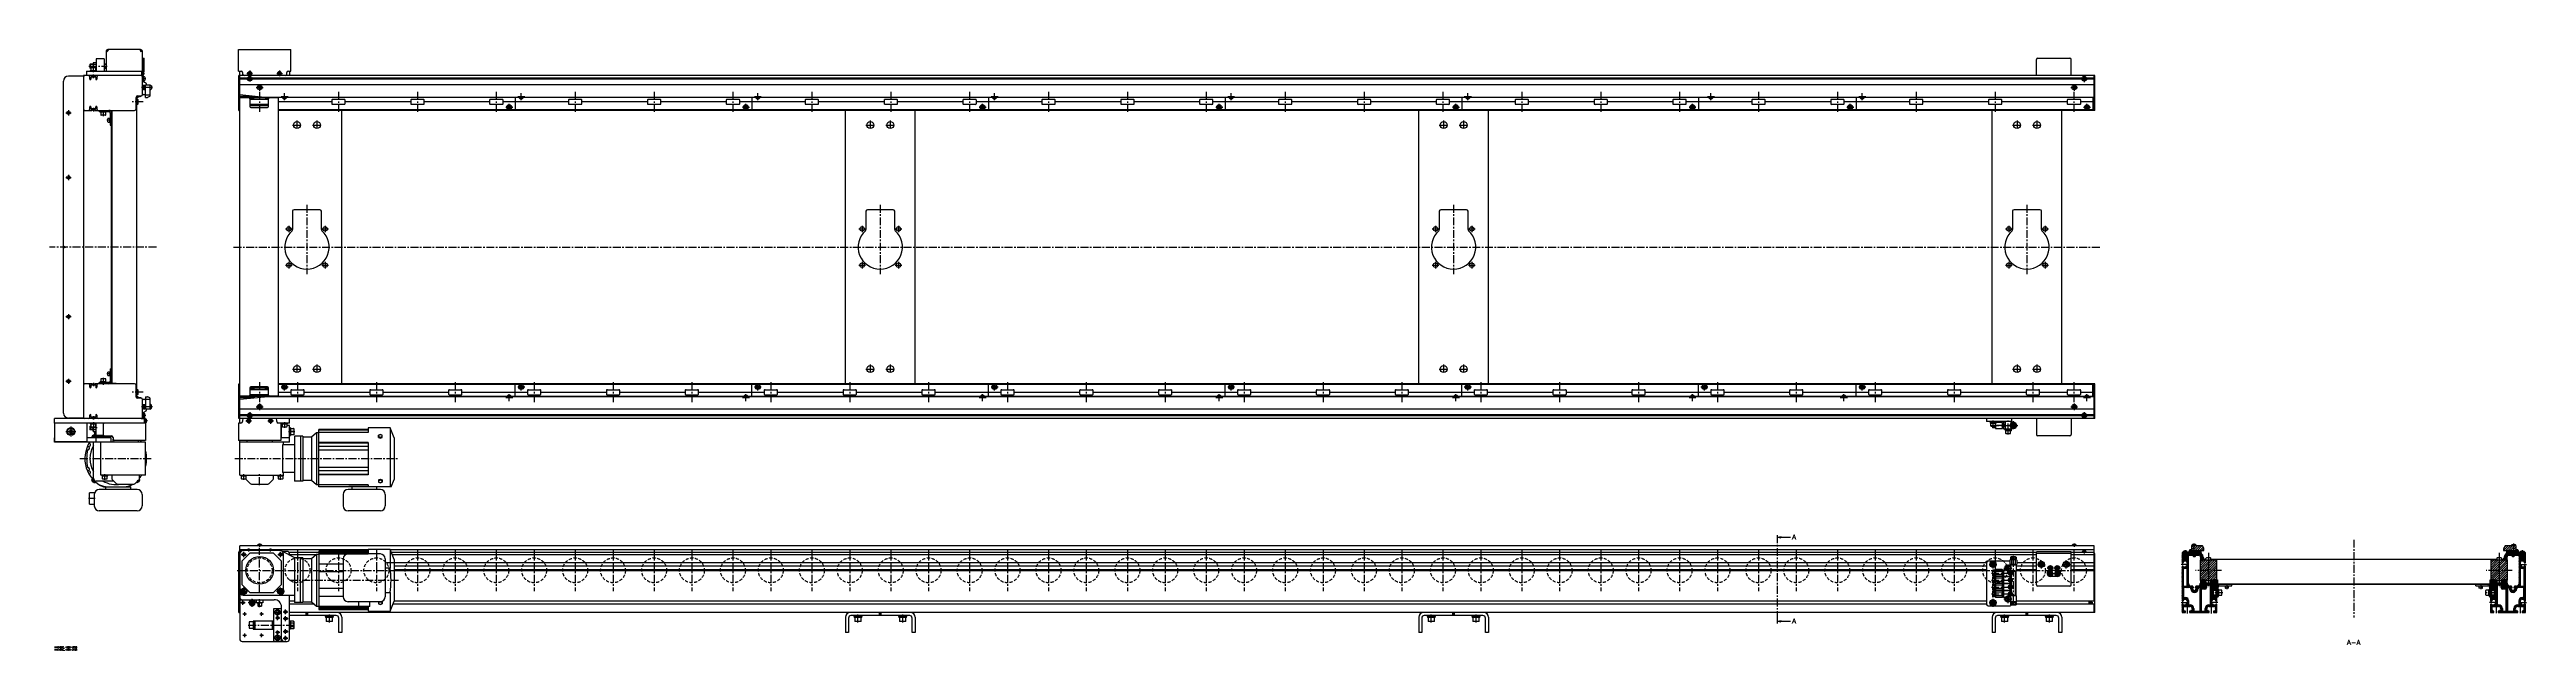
# Model space of a CAD drawing. Extents: x -10 to 4967, y -8 to 1201.
import ezdxf

# ---------------------------------------------------------------- set-up
doc = ezdxf.new("R2010")
doc.units = 0
doc.header["$LTSCALE"] = 0.5
doc.linetypes.add('CENTER', pattern=[50.8, 31.75, -6.35, 6.35, -6.35])
doc.linetypes.add('DASHED', pattern=[19.05, 12.7, -6.35])
for name, color, linetype in [('MSM_CENTER', 1, 'CENTER'), ('MSM_CONTINUOUS', 7, 'CONTINUOUS'), ('MSM_DASHED', 4, 'DASHED'), ('MSM_NARROW', 5, 'CONTINUOUS'), ('MSM_PART_NUMBER', 7, 'CONTINUOUS')]:
    doc.layers.add(name, color=color, linetype=linetype)
doc.styles.get("Standard").update_dxf_attribs({"font": 'txt.shx', "height": 10, "bigfont": 'bigfont.shx'})

# ---------------------------------------------------------------- blocks, each defined once
blk = doc.blocks.new('*U86')
at = {"layer": 'MSM_PART_NUMBER'}
blk.add_text('HMCV50C_-600-3726', height=3, dxfattribs=at).set_placement((0, -3))
blk = doc.blocks.new('*U87')
at = {"layer": 'MSM_PART_NUMBER'}
blk.add_text('HMCV50C_-600-3726', height=3, dxfattribs=at).set_placement((0, -8))
blk = doc.blocks.new('*U88')
at = {"layer": 'MSM_PART_NUMBER'}
blk.add_text('A', height=10, dxfattribs=at).set_placement((3491.3, 214.9))
blk = doc.blocks.new('*U89')
at = {"layer": 'MSM_PART_NUMBER'}
blk.add_text('A', height=10, dxfattribs=at).set_placement((3491.3, 45.9))
blk = doc.blocks.new('*U90')
at = {"layer": 'MSM_PART_NUMBER'}
blk.add_text('A-A', height=10, dxfattribs=at).set_placement((4606.4, 3))

msp = doc.modelspace()

# ---------------------------------------------------------------- linework, layer by layer
at = {"layer": 'MSM_CENTER'}
for p, q in [((69, 1167.4), (105.6, 1167.4)), ((78, 1155.4), (78, 1166.9)), ((78, 1143.4), (78, 1150.4)), ((174.6, 1152.9), (180.8, 1152.9)), ((386.5, 1152.9), (398.1, 1152.9)), ((392.2, 1158.7), (392.2, 1135.3)), ((446.5, 1152.9), (458.1, 1152.9)), ((452.2, 1158.7), (452.2, 1147.1)), ((4078.2, 1148.8), (4078.2, 1135.3)), ((178, 1095.5), (155.5, 1095.5)), ((196.8, 1124.5), (175, 1124.5)), ((183.8, 1142), (177, 1142)), ((385.5, 1142), (399, 1142)), ((405.5, 1124.5), (419, 1124.5)), ((412.2, 1131.3), (412.2, 1117.8)), ((412.2, 1115.5), (412.2, 1075.5)), ((455.2, 1106.2), (469.2, 1106.2)), ((462.2, 1099.2), (462.2, 1113.2)), ((570.7, 1115.5), (570.7, 1075.5)), ((729.2, 1115.5), (729.2, 1075.5)), ((887.7, 1115.5), (887.7, 1075.5)), ((930.7, 1106.2), (944.7, 1106.2)), ((937.7, 1099.2), (937.7, 1113.2)), ((1046.2, 1115.5), (1046.2, 1075.5)), ((1204.8, 1115.5), (1204.8, 1075.5)), ((1363.2, 1115.5), (1363.2, 1075.5)), ((1406.2, 1106.2), (1420.2, 1106.2)), ((1413.2, 1099.2), (1413.2, 1113.2)), ((1521.8, 1115.5), (1521.8, 1075.5)), ((1680.2, 1115.5), (1680.2, 1075.5)), ((1838.8, 1115.5), (1838.8, 1075.5)), ((1881.7, 1106.2), (1895.8, 1106.2)), ((1888.8, 1099.2), (1888.8, 1113.2)), ((1997.2, 1115.5), (1997.2, 1075.5)), ((2155.8, 1115.5), (2155.8, 1075.5)), ((2314.2, 1115.5), (2314.2, 1075.5)), ((2357.2, 1106.2), (2371.2, 1106.2)), ((2364.2, 1099.2), (2364.2, 1113.2)), ((2472.8, 1115.5), (2472.8, 1075.5)), ((2631.2, 1115.5), (2631.2, 1075.5)), ((2789.8, 1115.5), (2789.8, 1075.5)), ((2832.7, 1106.2), (2846.8, 1106.2)), ((2839.8, 1099.2), (2839.8, 1113.2)), ((2948.2, 1115.5), (2948.2, 1075.5)), ((3106.8, 1115.5), (3106.8, 1075.5)), ((3265.2, 1115.5), (3265.2, 1075.5)), ((3321.2, 1106.2), (3335.3, 1106.2)), ((3328.2, 1099.2), (3328.2, 1113.2)), ((3423.8, 1115.5), (3423.8, 1075.5)), ((3582.2, 1115.5), (3582.2, 1075.5)), ((3625.2, 1106.2), (3639.2, 1106.2)), ((3632.2, 1099.2), (3632.2, 1113.2)), ((3740.8, 1115.5), (3740.8, 1075.5)), ((3899.2, 1115.5), (3899.2, 1075.5)), ((4051.5, 1124.5), (4065, 1124.5)), ((4057.7, 1115.5), (4057.7, 1075.5)), ((4058.2, 1131.3), (4058.2, 1117.8)), ((4071.5, 1142), (4085, 1142)), ((22.8, 1073.4), (33.2, 1073.4)), ((28, 1078.6), (28, 1068.1)), ((78, 1083.4), (78, 1076.4)), ((98, 1078.1), (98, 1066.6)), ((114.1, 1058.4), (105.1, 1058.4)), ((478.2, 1048.9), (496.2, 1048.9)), ((487.2, 1057.9), (487.2, 1039.9)), ((518.2, 1048.9), (536.2, 1048.9)), ((527.2, 1057.9), (527.2, 1039.9)), ((906.7, 1084.7), (920.7, 1084.7)), ((913.7, 1077.7), (913.7, 1091.8)), ((1382.2, 1084.7), (1396.2, 1084.7)), ((1389.2, 1077.7), (1389.2, 1091.8)), ((1630.2, 1048.9), (1648.3, 1048.9)), ((1639.2, 1057.9), (1639.2, 1039.9)), ((1670.2, 1048.9), (1688.3, 1048.9)), ((1679.2, 1057.9), (1679.2, 1039.9)), ((1857.7, 1084.7), (1871.8, 1084.7)), ((1864.8, 1077.7), (1864.8, 1091.8)), ((2333.2, 1084.7), (2347.2, 1084.7)), ((2340.2, 1077.7), (2340.2, 1091.8)), ((2782.2, 1048.9), (2800.3, 1048.9)), ((2791.2, 1057.9), (2791.2, 1039.9)), ((2808.7, 1084.7), (2822.8, 1084.7)), ((2815.7, 1077.7), (2815.7, 1091.8)), ((2822.2, 1048.9), (2840.3, 1048.9)), ((2831.2, 1057.9), (2831.2, 1039.9)), ((3284.2, 1084.7), (3298.2, 1084.7)), ((3291.2, 1077.7), (3291.2, 1091.8)), ((3601.2, 1084.7), (3615.2, 1084.7)), ((3608.2, 1077.7), (3608.2, 1091.8)), ((3934.2, 1048.9), (3952.3, 1048.9)), ((3943.2, 1057.9), (3943.2, 1039.9)), ((3974.2, 1048.9), (3992.2, 1048.9)), ((3983.2, 1057.9), (3983.2, 1039.9)), ((4076.7, 1084.7), (4090.7, 1084.7)), ((4083.8, 1077.7), (4083.8, 1091.8)), ((28, 948.6), (28, 938.1)), ((22.8, 943.4), (33.2, 943.4)), ((470.7, 846.4), (470.7, 833.4)), ((507.2, 888.4), (507.2, 748.9)), ((543.7, 846.4), (543.7, 833.4)), ((1622.8, 846.4), (1622.8, 833.4)), ((1659.2, 888.4), (1659.2, 748.9)), ((1695.8, 846.4), (1695.8, 833.4)), ((2774.8, 846.4), (2774.8, 833.4)), ((2811.2, 888.4), (2811.2, 748.9)), ((2847.7, 846.4), (2847.7, 833.4)), ((3926.8, 846.4), (3926.8, 833.4)), ((3963.2, 888.4), (3963.2, 748.9)), ((3999.8, 846.4), (3999.8, 833.4)), ((204.7, 803.4), (-10, 803.4)), ((359.7, 803.4), (4109.9, 803.4)), ((464.2, 839.9), (477.2, 839.9)), ((537.2, 839.9), (550.2, 839.9)), ((1616.2, 839.9), (1629.2, 839.9)), ((1689.2, 839.9), (1702.2, 839.9)), ((2768.2, 839.9), (2781.2, 839.9)), ((2841.2, 839.9), (2854.2, 839.9)), ((3920.2, 839.9), (3933.2, 839.9)), ((3993.2, 839.9), (4006.2, 839.9)), ((464.2, 766.9), (477.2, 766.9)), ((470.7, 773.4), (470.7, 760.4)), ((537.2, 766.9), (550.2, 766.9)), ((543.7, 773.4), (543.7, 760.4)), ((1616.2, 766.9), (1629.2, 766.9)), ((1622.8, 773.4), (1622.8, 760.4)), ((1689.2, 766.9), (1702.2, 766.9)), ((1695.8, 773.4), (1695.8, 760.4)), ((2768.2, 766.9), (2781.2, 766.9)), ((2774.8, 773.4), (2774.8, 760.4)), ((2841.2, 766.9), (2854.2, 766.9)), ((2847.7, 773.4), (2847.7, 760.4)), ((3920.2, 766.9), (3933.2, 766.9)), ((3926.8, 773.4), (3926.8, 760.4)), ((3993.2, 766.9), (4006.2, 766.9)), ((3999.8, 773.4), (3999.8, 760.4)), ((22.8, 663.4), (33.2, 663.4)), ((28, 668.6), (28, 658.1)), ((114.1, 548.4), (105.1, 548.4)), ((478.2, 557.9), (496.2, 557.9)), ((487.2, 566.9), (487.2, 548.9)), ((518.2, 557.9), (536.2, 557.9)), ((527.2, 566.9), (527.2, 548.9)), ((1630.2, 557.9), (1648.3, 557.9)), ((1639.2, 566.9), (1639.2, 548.9)), ((1670.2, 557.9), (1688.3, 557.9)), ((1679.2, 566.9), (1679.2, 548.9)), ((2782.2, 557.9), (2800.3, 557.9)), ((2791.2, 566.9), (2791.2, 548.9)), ((2822.2, 557.9), (2840.3, 557.9)), ((2831.2, 566.9), (2831.2, 548.9)), ((3934.2, 557.9), (3952.3, 557.9)), ((3943.2, 566.9), (3943.2, 548.9)), ((3974.2, 557.9), (3992.2, 557.9)), ((3983.2, 566.9), (3983.2, 548.9)), ((22.8, 533.4), (33.2, 533.4)), ((28, 538.6), (28, 528.1)), ((78, 530.4), (78, 523.4)), ((98, 540.2), (98, 526.4)), ((178, 511.3), (155.5, 511.3)), ((412.2, 531.3), (412.2, 491.3)), ((455.2, 522), (469.2, 522)), ((462.2, 515), (462.2, 529)), ((488.2, 531.3), (488.2, 491.3)), ((646.7, 531.3), (646.7, 491.3)), ((805.2, 531.3), (805.2, 491.3)), ((906.7, 500.5), (920.7, 500.5)), ((913.7, 493.5), (913.7, 507.5)), ((930.7, 522), (944.7, 522)), ((937.7, 515), (937.7, 529)), ((963.7, 531.3), (963.7, 491.3)), ((1122.2, 531.3), (1122.2, 491.3)), ((1280.8, 531.3), (1280.8, 491.3)), ((1382.2, 500.5), (1396.2, 500.5)), ((1389.2, 493.5), (1389.2, 507.5)), ((1406.2, 522), (1420.2, 522)), ((1413.2, 515), (1413.2, 529)), ((1439.2, 531.3), (1439.2, 491.3)), ((1597.8, 531.3), (1597.8, 491.3)), ((1756.2, 531.3), (1756.2, 491.3)), ((1857.7, 500.5), (1871.8, 500.5)), ((1864.8, 493.5), (1864.8, 507.5)), ((1881.7, 522), (1895.8, 522)), ((1888.8, 515), (1888.8, 529)), ((1914.8, 531.3), (1914.8, 491.3)), ((2073.2, 531.3), (2073.2, 491.3)), ((2231.7, 531.3), (2231.7, 491.3)), ((2333.2, 500.5), (2347.2, 500.5)), ((2340.2, 493.5), (2340.2, 507.5)), ((2357.2, 522), (2371.2, 522)), ((2364.2, 515), (2364.2, 529)), ((2390.2, 531.3), (2390.2, 491.3)), ((2548.8, 531.3), (2548.8, 491.3)), ((2707.2, 531.3), (2707.2, 491.3)), ((2808.7, 500.5), (2822.8, 500.5)), ((2815.7, 493.5), (2815.7, 507.5)), ((2832.7, 522), (2846.8, 522)), ((2839.8, 515), (2839.8, 529)), ((2865.8, 531.3), (2865.8, 491.3)), ((3024.2, 531.3), (3024.2, 491.3)), ((3182.8, 531.3), (3182.8, 491.3)), ((3284.2, 500.5), (3298.2, 500.5)), ((3291.2, 493.5), (3291.2, 507.5)), ((3308.2, 522), (3322.2, 522)), ((3315.2, 515), (3315.2, 529)), ((3341.2, 531.3), (3341.2, 491.3)), ((3499.8, 531.3), (3499.8, 491.3)), ((3588.2, 500.5), (3602.3, 500.5)), ((3595.2, 493.5), (3595.2, 507.5)), ((3625.2, 522), (3639.2, 522)), ((3632.2, 515), (3632.2, 529)), ((3658.2, 531.3), (3658.2, 491.3)), ((3816.8, 531.3), (3816.8, 491.3)), ((3975.2, 531.3), (3975.2, 491.3)), ((4057.7, 531.3), (4057.7, 491.3)), ((4076.7, 500.5), (4090.7, 500.5)), ((4083.8, 493.5), (4083.8, 507.5)), ((78, 463.4), (78, 456.4)), ((78, 451.4), (78, 439.9)), ((196.8, 482.2), (175, 482.2)), ((183.8, 464.7), (177, 464.7)), ((186.8, 453.9), (180.6, 453.9)), ((384.5, 453.9), (396.1, 453.9)), ((385.5, 464.7), (399, 464.7)), ((390.2, 459.7), (390.2, 448.1)), ((392.2, 471.5), (392.2, 458)), ((405.5, 482.2), (419, 482.2)), ((412.2, 489), (412.2, 475.5)), ((428.5, 453.9), (440, 453.9)), ((434.2, 459.7), (434.2, 448.1)), ((462.2, 451.4), (462.2, 439.9)), ((3895.2, 441.3), (3895.2, 454.4)), ((3925.2, 426.3), (3925.2, 454.4)), ((3935.8, 452.9), (3935.8, 435.9)), ((4051.5, 482.2), (4065, 482.2)), ((4058.2, 489), (4058.2, 475.5)), ((4071.5, 464.7), (4085, 464.7)), ((4078.2, 471.5), (4078.2, 458)), ((23, 432.2), (43, 432.2)), ((33, 442.2), (33, 422.2)), ((86, 439.4), (69, 439.4)), ((80.6, 420.2), (75.8, 425)), ((470.2, 432.2), (482.7, 432.2)), ((3891.8, 444.4), (3944.7, 444.4)), ((51, 377.7), (195, 377.7)), ((362.2, 377.7), (692.2, 377.7)), ((75.8, 330.5), (80.6, 335.3)), ((101, 335.2), (101, 346.7)), ((170.2, 330.5), (166.1, 334.7)), ((380.2, 335.2), (380.2, 346.7)), ((412.2, 324.7), (412.2, 346.7)), ((454.2, 335.2), (454.2, 346.7)), ((82, 297.7), (68, 297.7)), ((412.2, 206.7), (412.2, 200)), ((3462.2, 55), (3462.2, 215)), ((4058.2, 206.7), (4058.2, 200)), ((4298.7, 206.7), (4298.7, 183.5)), ((4619.9, 214.7), (4619.9, 58)), ((4941, 206.7), (4941, 183.5)), ((367.2, 153), (4100.3, 153)), ((374.9, 185), (385.6, 185)), ((380.2, 179.7), (380.2, 190.3)), ((390.2, 191), (390.2, 196.8)), ((412.2, 108), (412.2, 198)), ((434.2, 191), (434.2, 196.8)), ((448.9, 185), (459.6, 185)), ((454.2, 179.7), (454.2, 190.3)), ((488.2, 195), (488.2, 111)), ((570.7, 195), (570.7, 111)), ((646.7, 195), (646.7, 111)), ((729.2, 195), (729.2, 111)), ((805.2, 195), (805.2, 111)), ((887.7, 195), (887.7, 111)), ((963.7, 195), (963.7, 111)), ((1046.2, 195), (1046.2, 111)), ((1122.2, 195), (1122.2, 111)), ((1204.8, 195), (1204.8, 111)), ((1280.8, 195), (1280.8, 111)), ((1363.2, 195), (1363.2, 111)), ((1439.2, 195), (1439.2, 111)), ((1521.8, 195), (1521.8, 111)), ((1597.8, 195), (1597.8, 111)), ((1680.2, 195), (1680.2, 111)), ((1756.2, 195), (1756.2, 111)), ((1838.8, 195), (1838.8, 111)), ((1914.8, 195), (1914.8, 111)), ((1997.2, 195), (1997.2, 111)), ((2073.2, 195), (2073.2, 111)), ((2155.8, 195), (2155.8, 111)), ((2231.7, 195), (2231.7, 111)), ((2314.2, 195), (2314.2, 111)), ((2390.2, 195), (2390.2, 111)), ((2472.8, 195), (2472.8, 111)), ((2548.8, 195), (2548.8, 111)), ((2631.2, 195), (2631.2, 111)), ((2707.2, 195), (2707.2, 111)), ((2789.8, 195), (2789.8, 111)), ((2865.8, 195), (2865.8, 111)), ((2948.2, 195), (2948.2, 111)), ((3024.2, 195), (3024.2, 111)), ((3106.8, 195), (3106.8, 111)), ((3182.8, 195), (3182.8, 111)), ((3265.2, 195), (3265.2, 111)), ((3341.2, 195), (3341.2, 111)), ((3423.8, 195), (3423.8, 111)), ((3499.8, 195), (3499.8, 111)), ((3582.2, 195), (3582.2, 111)), ((3658.2, 195), (3658.2, 111)), ((3740.8, 195), (3740.8, 111)), ((3816.8, 195), (3816.8, 111)), ((3887, 165), (3903.5, 165)), ((3895.2, 156.7), (3895.2, 173.3)), ((3899.2, 195), (3899.2, 111)), ((3917, 157.5), (3933.5, 157.5)), ((3925.2, 149.2), (3925.2, 165.8)), ((3929.8, 141.5), (3929.8, 153.5)), ((3935.8, 182), (3935.8, 81.5)), ((3975.2, 195), (3975.2, 111)), ((3984.1, 165), (4000.3, 165)), ((3992.2, 156.9), (3992.2, 173.1)), ((4003.7, 158), (4016.8, 158)), ((4010.2, 140), (4010.2, 164.6)), ((4017.7, 158), (4030.8, 158)), ((4024.2, 140), (4024.2, 164.6)), ((4034.1, 165), (4050.3, 165)), ((4042.2, 156.9), (4042.2, 173.1)), ((4057.7, 195), (4057.7, 111)), ((4078.2, 193.7), (4078.2, 187)), ((4286.9, 165), (4272.9, 165)), ((4281.2, 193.7), (4281.2, 172.5)), ((4353.9, 153), (4301.7, 153)), ((4311.4, 175.6), (4319.4, 175.6)), ((4315.4, 171.6), (4315.4, 179.6)), ((4327.7, 188), (4327.7, 118)), ((4938.1, 153), (4885.9, 153)), ((4912, 188), (4912, 118)), ((4920.3, 175.6), (4928.3, 175.6)), ((4924.3, 171.6), (4924.3, 179.6)), ((4952.9, 165), (4966.9, 165)), ((4958.5, 193.7), (4958.5, 172.5)), ((372.1, 111), (388.4, 111)), ((380.2, 102.9), (380.2, 119.1)), ((446.1, 111), (462.4, 111)), ((454.2, 102.9), (454.2, 119.1)), ((472.2, 133), (692.2, 133)), ((3891.8, 147.5), (3935.8, 147.5)), ((3891.8, 133.5), (3935.8, 133.5)), ((3891.8, 119.5), (3935.8, 119.5)), ((3891.8, 105.5), (3935.8, 105.5)), ((3925.2, 87.2), (3925.2, 103.8)), ((3929.8, 127.5), (3929.8, 139.5)), ((3929.8, 113.5), (3929.8, 125.5)), ((3929.8, 99.5), (3929.8, 111.5)), ((4003.2, 147), (4031.3, 147)), ((4317, 135), (4317, 115.7)), ((4356.7, 108), (4332.9, 108)), ((4338.5, 135), (4338.5, 115.7)), ((4364.9, 124.1), (4364.9, 115.1)), ((4874.9, 124.1), (4874.9, 115.1)), ((4906.9, 108), (4883.1, 108)), ((4901.2, 135), (4901.2, 115.7)), ((4922.7, 135), (4922.7, 115.7)), ((374.2, 88), (383.3, 88)), ((378.5, 65.5), (385.9, 65.5)), ((378.6, 84), (378.6, 92)), ((378.7, 83.4), (378.7, 92.5)), ((382.2, 61.8), (382.2, 69.2)), ((389.1, 88), (405.3, 88)), ((397.2, 79.9), (397.2, 96)), ((412.2, 79), (412.2, 96)), ((412.5, 65.5), (419.9, 65.5)), ((416.2, 61.8), (416.2, 69.2)), ((440.7, 68.5), (455.8, 68.5)), ((443.7, 57.5), (452.7, 57.5)), ((448.2, 53), (448.2, 76)), ((459.2, 56), (469.2, 56)), ((459.7, 69.5), (468.7, 69.5)), ((464.2, 65), (464.2, 74)), ((464.2, 51), (464.2, 61)), ((552.3, 48.4), (552.3, 64)), ((1614.3, 48.4), (1614.3, 64)), ((1704.3, 48.4), (1704.3, 64)), ((2766.3, 48.4), (2766.3, 64)), ((2856.3, 48.4), (2856.3, 64)), ((3887, 88), (3903.5, 88)), ((3895.2, 79.7), (3895.2, 96.3)), ((3917, 95.5), (3933.5, 95.5)), ((3918.3, 48.4), (3918.3, 64)), ((4008.2, 48.4), (4008.2, 64)), ((4087.9, 88), (4095.9, 88)), ((4091.9, 84), (4091.9, 92)), ((4272.9, 88), (4286.9, 88)), ((4285.9, 66), (4285.9, 82.5)), ((4346.9, 88), (4332.9, 88)), ((4333.8, 66), (4333.8, 82.5)), ((4906.9, 88), (4892.9, 88)), ((4905.9, 82.5), (4905.9, 66)), ((4952.9, 88), (4966.9, 88)), ((4953.9, 82.5), (4953.9, 66)), ((378.5, 22.5), (385.9, 22.5)), ((382.2, 18.8), (382.2, 26.2)), ((389.2, 43), (482.7, 43)), ((412.5, 22.5), (419.9, 22.5)), ((416.2, 18.8), (416.2, 26.2)), ((440.7, 17.5), (455.8, 17.5)), ((443.7, 28.5), (452.7, 28.5)), ((448.2, 10), (448.2, 33)), ((459.2, 30), (469.2, 30)), ((459.7, 16.5), (468.7, 16.5)), ((464.2, 25), (464.2, 35)), ((464.2, 12), (464.2, 21))]:
    msp.add_line(p, q, dxfattribs=at)
at = {"layer": 'MSM_CONTINUOUS'}
for p, q in [((103.6, 1197.3), (103.6, 1157.4)), ((108.2, 1199.3), (105.2, 1196.3)), ((105.2, 1196.3), (105.2, 1197.3)), ((173, 1200.9), (107.2, 1200.9)), ((107.2, 1199.3), (108.2, 1199.3)), ((175, 1196.3), (172, 1199.3)), ((172, 1199.3), (173, 1199.3)), ((175, 1197.3), (175, 1196.3)), ((176.6, 1148.4), (176.6, 1197.3)), ((369.9, 1157.4), (369.9, 1200.9)), ((369.9, 1200.9), (474.9, 1200.9)), ((474.9, 1157.4), (474.9, 1200.9)), ((58, 1147.4), (28, 1147.4)), ((58, 1147.9), (58, 458.9)), ((176.6, 1148.4), (58.5, 1148.4)), ((64, 1157.4), (64, 1148.4)), ((64, 1157.4), (176.6, 1157.4)), ((71, 1170.7), (71.7, 1171.4)), ((71, 1170.7), (71, 1164.1)), ((71.7, 1163.4), (71, 1164.1)), ((71, 1141.4), (71, 1145.4)), ((77.5, 1171.4), (71.7, 1171.4)), ((71.7, 1171.4), (71.7, 1163.4)), ((73, 1163.4), (71.7, 1163.4)), ((71.9, 1158.9), (71.9, 1157.4)), ((71.9, 1158.9), (84, 1158.9)), ((72.8, 1140.9), (72.8, 1145.9)), ((72.8, 1145.9), (76, 1145.9)), ((73, 1164.3), (73, 1158.9)), ((73, 1145.9), (73, 1141.4)), ((83, 1145.4), (73, 1145.4)), ((73.6, 1164.9), (82.4, 1164.9)), ((74.8, 1145.9), (74.8, 1148.4)), ((75, 1148.4), (75, 1145.9)), ((76.4, 1148.4), (76, 1148)), ((76, 1145.4), (76, 1148)), ((76, 1148), (80, 1148)), ((78.2, 1174.9), (77.5, 1173.6)), ((77.5, 1173.6), (77.5, 1164.9)), ((78.2, 1174.9), (84, 1174.9)), ((78.2, 1171.2), (84, 1171.2)), ((80, 1148), (79.6, 1148.4)), ((80, 1145.4), (80, 1148)), ((83.3, 1145.9), (80, 1145.9)), ((81, 1145.9), (81, 1148.4)), ((81.3, 1148.4), (81.3, 1145.9)), ((83, 1158.9), (83, 1164.3)), ((83, 1163.6), (84, 1163.6)), ((83, 1159.9), (84, 1159.9)), ((83, 1145.9), (83, 1141.4)), ((83.3, 1145.9), (83.3, 1144.9)), ((83.3, 1144.9), (85, 1144.9)), ((100, 1182.4), (84, 1182.4)), ((84, 1182.4), (84, 1157.4)), ((85, 1145.4), (85, 1141.4)), ((100, 1182.4), (100, 1157.4)), ((103.6, 1171.4), (100, 1171.4)), ((100, 1163.4), (103.6, 1163.4)), ((178, 1148.3), (174.5, 1148.3)), ((175, 1157.4), (175, 1148.4)), ((177, 1183.4), (177, 1156.6)), ((177, 1183.4), (180, 1183.4)), ((177, 1110.6), (177, 1145.4)), ((178.8, 1155.4), (178.8, 1150.4)), ((179, 1136.1), (179, 1147.3)), ((180, 1156.4), (180, 1183.4)), ((181.8, 1145.2), (181.8, 1138.9)), ((369.9, 1157.4), (374.9, 1157.4)), ((4099.9, 1148.4), (370.6, 1148.4)), ((370.6, 1078.4), (370.6, 1148.4)), ((372.2, 449.4), (372.2, 1157.4)), ((4098.2, 1148.3), (372.2, 1148.3)), ((377.9, 1154.4), (377.9, 1151.4)), ((392.2, 1154.3), (391, 1153.6)), ((391, 1152.2), (391, 1153.6)), ((391, 1152.2), (392.2, 1151.5)), ((393.5, 1153.6), (392.2, 1154.3)), ((392.2, 1151.5), (393.5, 1152.2)), ((393.5, 1152.2), (393.5, 1153.6)), ((397.2, 1148.3), (397.2, 1148.4)), ((427.2, 1148.4), (427.2, 1148.3)), ((452.2, 1154.3), (451, 1153.6)), ((451, 1152.2), (451, 1153.6)), ((451, 1152.2), (452.2, 1151.5)), ((453.5, 1153.6), (452.2, 1154.3)), ((452.2, 1151.5), (453.5, 1152.2)), ((453.5, 1152.2), (453.5, 1153.6)), ((466.9, 1151.4), (466.9, 1154.4)), ((469.9, 1157.4), (474.9, 1157.4)), ((472.2, 1157.4), (472.2, 1148.4)), ((3982.2, 1148.4), (3982.2, 1180.4)), ((3985.2, 1183.4), (4049.2, 1183.4)), ((4052.2, 1148.4), (4052.2, 1180.4)), ((4098.2, 1078.4), (4098.2, 1148.4)), ((4099.9, 1078.4), (4099.9, 1148.4)), ((18, 804.9), (18, 1137.4)), ((72.9, 1140.9), (72.8, 1140.9)), ((164, 1081.4), (164, 1104.4)), ((165.5, 1103.4), (164, 1103.4)), ((164.1, 1105.1), (164.1, 1103.4)), ((164.6, 1105.8), (164.6, 1104.6)), ((165.1, 1104.1), (165.6, 1104.1)), ((165.5, 503.4), (165.5, 1103.4)), ((167, 1100.5), (165.5, 1100.5)), ((167, 1107.4), (173.8, 1107.4)), ((168, 1091.5), (168, 1099.5)), ((170.7, 1106.5), (172.4, 1106.5)), ((174.5, 1107.4), (174.5, 1107.5)), ((177, 1128.8), (181.5, 1128.8)), ((177.4, 1127), (177, 1126.6)), ((177, 1122.5), (177.4, 1122)), ((181.5, 1120.3), (177, 1120.3)), ((178.5, 1127), (177.4, 1127)), ((177.4, 1122), (177.4, 1127)), ((178.5, 1122), (177.4, 1122)), ((178.3, 1110), (182, 1110)), ((178.5, 1142), (179, 1142.9)), ((179, 1141.2), (178.5, 1142)), ((181.5, 1128.5), (178.5, 1128.5)), ((178.5, 1128.5), (178.5, 1120.5)), ((178.5, 1120.5), (181.5, 1120.5)), ((184.1, 1132.8), (179.5, 1135.3)), ((181.5, 1128.8), (181.5, 1120.3)), ((181.5, 1127.3), (183, 1127.3)), ((183, 1127), (181.5, 1127)), ((181.5, 1122), (183, 1122)), ((183, 1121.8), (181.5, 1121.8)), ((183, 1104.5), (183, 1129.5)), ((183, 1129.5), (192, 1129.5)), ((183, 1109.5), (192, 1109.5)), ((183, 1104.5), (186.8, 1104.5)), ((184.6, 1129.5), (184.6, 1132)), ((187.2, 1104.7), (191.4, 1106.8)), ((192, 1107.7), (192, 1129.5)), ((194.8, 1127.7), (194.8, 1121.4)), ((370.6, 1107.4), (372.2, 1107.4)), ((387.6, 1142.9), (372.2, 1142.9)), ((387.5, 1142), (372.2, 1142)), ((387.6, 1141.2), (372.2, 1141.2)), ((4098.2, 1129.5), (372.2, 1129.5)), ((422.2, 1104.5), (372.2, 1109.5)), ((402.2, 1106.5), (372.2, 1106.5)), ((4098.2, 1104.1), (372.2, 1104.1)), ((450.2, 1103.4), (372.2, 1103.4)), ((392.2, 1143.8), (390.7, 1142.9)), ((390.7, 1142.9), (390.7, 1141.2)), ((390.7, 1141.2), (392.2, 1140.3)), ((393.7, 1142.9), (392.2, 1143.8)), ((392.2, 1140.3), (393.7, 1141.2)), ((398.8, 1101.4), (392.2, 1101.4)), ((392.2, 1101.4), (392.2, 1086.4)), ((430.2, 1100.5), (392.2, 1100.5)), ((393.4, 1101.4), (393.4, 1103.4)), ((393.7, 1141.2), (393.7, 1142.9)), ((4073.6, 1142.9), (396.9, 1142.9)), ((4073.6, 1141.2), (396.9, 1141.2)), ((4073.5, 1142), (397, 1142)), ((411.4, 1126), (410.5, 1124.5)), ((410.5, 1124.5), (411.4, 1123)), ((411.4, 1126), (413.1, 1126)), ((411.4, 1123), (413.1, 1123)), ((414, 1124.5), (413.1, 1126)), ((413.1, 1123), (414, 1124.5)), ((4098.2, 1104.5), (422.2, 1104.5)), ((430.2, 1101.4), (425.7, 1101.4)), ((430.2, 1086.4), (430.2, 1101.4)), ((431.1, 1103.4), (431.1, 1103.1)), ((450.2, 502.6), (450.2, 1104.1)), ((557.3, 1095.5), (450.2, 1095.5)), ((462.2, 1103.9), (461.9, 1104.1)), ((462.6, 1104.1), (462.2, 1103.9)), ((557.3, 1099.5), (557.3, 1091.5)), ((582.2, 1100.5), (559.3, 1100.5)), ((584.2, 1091.5), (584.2, 1099.5)), ((715.8, 1095.5), (584.2, 1095.5)), ((715.8, 1099.5), (715.8, 1091.5)), ((740.7, 1100.5), (717.8, 1100.5)), ((742.7, 1091.5), (742.7, 1099.5)), ((874.3, 1095.5), (742.7, 1095.5)), ((874.3, 1099.5), (874.3, 1091.5)), ((899.2, 1100.5), (876.3, 1100.5)), ((901.2, 1091.5), (901.2, 1099.5)), ((1032.8, 1095.5), (901.2, 1095.5)), ((925.7, 1104.1), (925.7, 1079.4)), ((937.7, 1103.9), (937.4, 1104.1)), ((938.1, 1104.1), (937.7, 1103.9)), ((1032.8, 1099.5), (1032.8, 1091.5)), ((1057.7, 1100.5), (1034.8, 1100.5)), ((1059.7, 1091.5), (1059.7, 1099.5)), ((1191.3, 1095.5), (1059.7, 1095.5)), ((1191.3, 1099.5), (1191.3, 1091.5)), ((1216.2, 1100.5), (1193.3, 1100.5)), ((1218.2, 1091.5), (1218.2, 1099.5)), ((1349.8, 1095.5), (1218.2, 1095.5)), ((1349.8, 1099.5), (1349.8, 1091.5)), ((1374.7, 1100.5), (1351.8, 1100.5)), ((1376.7, 1091.5), (1376.7, 1099.5)), ((1508.3, 1095.5), (1376.7, 1095.5)), ((1401.2, 1104.1), (1401.2, 1079.4)), ((1413.2, 1103.9), (1412.9, 1104.1)), ((1413.6, 1104.1), (1413.2, 1103.9)), ((1508.3, 1099.5), (1508.3, 1091.5)), ((1533.2, 1100.5), (1510.3, 1100.5)), ((1535.2, 1091.5), (1535.2, 1099.5)), ((1666.8, 1095.5), (1535.2, 1095.5)), ((1666.8, 1099.5), (1666.8, 1091.5)), ((1691.7, 1100.5), (1668.8, 1100.5)), ((1693.7, 1091.5), (1693.7, 1099.5)), ((1825.3, 1095.5), (1693.7, 1095.5)), ((1825.3, 1099.5), (1825.3, 1091.5)), ((1850.2, 1100.5), (1827.3, 1100.5)), ((1852.2, 1091.5), (1852.2, 1099.5)), ((1983.8, 1095.5), (1852.2, 1095.5)), ((1876.8, 1104.1), (1876.8, 1079.4)), ((1888.8, 1103.9), (1888.4, 1104.1)), ((1889.1, 1104.1), (1888.8, 1103.9)), ((1983.8, 1099.5), (1983.8, 1091.5)), ((2008.7, 1100.5), (1985.8, 1100.5)), ((2010.7, 1091.5), (2010.7, 1099.5)), ((2142.3, 1095.5), (2010.7, 1095.5)), ((2142.3, 1099.5), (2142.3, 1091.5)), ((2167.2, 1100.5), (2144.3, 1100.5)), ((2169.2, 1091.5), (2169.2, 1099.5)), ((2300.8, 1095.5), (2169.2, 1095.5)), ((2300.8, 1099.5), (2300.8, 1091.5)), ((2325.7, 1100.5), (2302.8, 1100.5)), ((2327.7, 1091.5), (2327.7, 1099.5)), ((2459.3, 1095.5), (2327.7, 1095.5)), ((2352.2, 1104.1), (2352.2, 1079.4)), ((2364.2, 1103.9), (2363.9, 1104.1)), ((2364.6, 1104.1), (2364.2, 1103.9)), ((2459.3, 1099.5), (2459.3, 1091.5)), ((2484.2, 1100.5), (2461.3, 1100.5)), ((2486.2, 1091.5), (2486.2, 1099.5)), ((2617.8, 1095.5), (2486.2, 1095.5)), ((2617.8, 1099.5), (2617.8, 1091.5)), ((2642.7, 1100.5), (2619.8, 1100.5)), ((2644.7, 1091.5), (2644.7, 1099.5)), ((2776.3, 1095.5), (2644.7, 1095.5)), ((2776.3, 1099.5), (2776.3, 1091.5)), ((2801.2, 1100.5), (2778.3, 1100.5)), ((2803.2, 1091.5), (2803.2, 1099.5)), ((2934.8, 1095.5), (2803.2, 1095.5)), ((2827.8, 1104.1), (2827.8, 1079.4)), ((2839.8, 1103.9), (2839.4, 1104.1)), ((2840.1, 1104.1), (2839.8, 1103.9)), ((2934.8, 1099.5), (2934.8, 1091.5)), ((2959.7, 1100.5), (2936.8, 1100.5)), ((2961.7, 1091.5), (2961.7, 1099.5)), ((3093.3, 1095.5), (2961.7, 1095.5)), ((3093.3, 1099.5), (3093.3, 1091.5)), ((3118.2, 1100.5), (3095.3, 1100.5)), ((3120.2, 1091.5), (3120.2, 1099.5)), ((3251.8, 1095.5), (3120.2, 1095.5)), ((3251.8, 1099.5), (3251.8, 1091.5)), ((3276.7, 1100.5), (3253.8, 1100.5)), ((3278.7, 1091.5), (3278.7, 1099.5)), ((3410.3, 1095.5), (3278.7, 1095.5)), ((3303.2, 1104.1), (3303.2, 1079.4)), ((3328.2, 1103.9), (3327.9, 1104.1)), ((3328.6, 1104.1), (3328.2, 1103.9)), ((3410.3, 1099.5), (3410.3, 1091.5)), ((3435.2, 1100.5), (3412.3, 1100.5)), ((3437.2, 1091.5), (3437.2, 1099.5)), ((3568.8, 1095.5), (3437.2, 1095.5)), ((3568.8, 1099.5), (3568.8, 1091.5)), ((3593.7, 1100.5), (3570.8, 1100.5)), ((3595.7, 1091.5), (3595.7, 1099.5)), ((3727.3, 1095.5), (3595.7, 1095.5)), ((3620.2, 1104.1), (3620.2, 1079.4)), ((3632.2, 1103.9), (3631.9, 1104.1)), ((3632.6, 1104.1), (3632.2, 1103.9)), ((3727.3, 1099.5), (3727.3, 1091.5)), ((3752.2, 1100.5), (3729.3, 1100.5)), ((3754.2, 1091.5), (3754.2, 1099.5)), ((3885.8, 1095.5), (3754.2, 1095.5)), ((3885.8, 1099.5), (3885.8, 1091.5)), ((3910.7, 1100.5), (3887.8, 1100.5)), ((3912.7, 1091.5), (3912.7, 1099.5)), ((4044.3, 1095.5), (3912.7, 1095.5)), ((4044.3, 1099.5), (4044.3, 1091.5)), ((4069.2, 1100.5), (4046.3, 1100.5)), ((4057.4, 1126), (4056.5, 1124.5)), ((4056.5, 1124.5), (4057.4, 1123)), ((4057.4, 1126), (4059.1, 1126)), ((4057.4, 1123), (4059.1, 1123)), ((4060, 1124.5), (4059.1, 1126)), ((4059.1, 1123), (4060, 1124.5)), ((4071.2, 1091.5), (4071.2, 1099.5)), ((4095.7, 1095.5), (4071.2, 1095.5)), ((4078.2, 1143.8), (4076.7, 1142.9)), ((4076.7, 1142.9), (4076.7, 1141.2)), ((4076.7, 1141.2), (4078.2, 1140.3)), ((4079.7, 1142.9), (4078.2, 1143.8)), ((4078.2, 1140.3), (4079.7, 1141.2)), ((4079.7, 1141.2), (4079.7, 1142.9)), ((4098.2, 1142.9), (4082.9, 1142.9)), ((4098.2, 1141.2), (4082.9, 1141.2)), ((4098.2, 1142), (4083, 1142)), ((4095.7, 1104.1), (4095.7, 1079.4)), ((4098.2, 1103.4), (4095.7, 1103.4)), ((4098.2, 1101.4), (4095.7, 1101.4)), ((4099.9, 1107.4), (4098.2, 1107.4)), ((58.5, 1078.4), (74.8, 1078.4)), ((71, 1081.4), (71, 1085.4)), ((72.8, 1085.9), (72.9, 1085.9)), ((72.8, 1080.9), (72.8, 1085.9)), ((74.8, 1080.9), (72.8, 1080.9)), ((73, 1085.4), (73, 1081.4)), ((83, 1081.4), (73, 1081.4)), ((74.8, 1078.4), (74.8, 1080.9)), ((76, 1081.4), (76, 1078.8)), ((76.4, 1078.4), (76, 1078.8)), ((76, 1078.8), (80, 1078.8)), ((79.6, 1078.4), (76.4, 1078.4)), ((80, 1078.8), (79.6, 1078.4)), ((80, 1081.4), (80, 1078.8)), ((83.3, 1080.9), (81.3, 1080.9)), ((81.3, 1080.9), (81.3, 1078.4)), ((81.3, 1078.4), (161, 1078.4)), ((83, 1081.4), (83, 1085.4)), ((83.3, 1081.9), (83.3, 1080.9)), ((85, 1081.9), (83.3, 1081.9)), ((85, 1085.4), (85, 1081.4)), ((89.4, 1076.1), (89.4, 1078.4)), ((89.4, 1076.1), (109.1, 1076.1)), ((91.9, 1076.1), (91.9, 1074.6)), ((104.1, 1074.6), (91.9, 1074.6)), ((93, 1074.6), (93, 1069.2)), ((102.4, 1068.6), (93.6, 1068.6)), ((103, 1069.2), (103, 1074.6)), ((104.1, 1074.6), (104.1, 1076.1)), ((107.1, 1055.3), (107.1, 1061.5)), ((111.1, 1061.9), (107.5, 1061.9)), ((107.5, 1054.9), (111.1, 1054.9)), ((112.1, 1062.2), (111.1, 1062.2)), ((111.1, 1054.6), (111.1, 1062.2)), ((111.1, 1054.6), (112.1, 1054.6)), ((112.1, 1073.1), (112.1, 1048.4)), ((112.1, 1048.4), (114.4, 1048.4)), ((114.4, 533.4), (114.4, 1073.4)), ((114.4, 1073.4), (116, 1073.4)), ((114.4, 1071.4), (116, 1071.4)), ((124, 1077.4), (116, 1077.4)), ((116, 529.4), (116, 1077.4)), ((124, 1077.4), (124, 1078.4)), ((167, 1090.5), (165.5, 1090.5)), ((370.6, 1078.4), (372.2, 1078.4)), ((430.2, 1090.5), (392.2, 1090.5)), ((392.2, 1089.4), (398.8, 1089.4)), ((430.2, 1087.4), (392.2, 1087.4)), ((393.4, 1087.4), (393.4, 1089.4)), ((394.2, 1084.4), (428.2, 1084.4)), ((425.7, 1089.4), (430.2, 1089.4)), ((4095.7, 1079.4), (450.2, 1079.4)), ((4099.9, 1078.4), (450.2, 1078.4)), ((582.2, 1090.5), (559.3, 1090.5)), ((577.2, 528.4), (577.2, 1078.4)), ((740.7, 1090.5), (717.8, 1090.5)), ((899.2, 1090.5), (876.3, 1090.5)), ((911.7, 1085.9), (913.7, 1087.1)), ((911.7, 1083.6), (911.7, 1085.9)), ((913.7, 1082.4), (911.7, 1083.6)), ((913.7, 1087.1), (915.7, 1085.9)), ((915.7, 1083.6), (913.7, 1082.4)), ((915.7, 1085.9), (915.7, 1083.6)), ((1057.7, 1090.5), (1034.8, 1090.5)), ((1216.2, 1090.5), (1193.3, 1090.5)), ((1374.7, 1090.5), (1351.8, 1090.5)), ((1387.2, 1085.9), (1389.2, 1087.1)), ((1387.2, 1083.6), (1387.2, 1085.9)), ((1389.2, 1082.4), (1387.2, 1083.6)), ((1389.2, 1087.1), (1391.2, 1085.9)), ((1391.2, 1083.6), (1389.2, 1082.4)), ((1391.2, 1085.9), (1391.2, 1083.6)), ((1533.2, 1090.5), (1510.3, 1090.5)), ((1589.3, 528.4), (1589.3, 1078.4)), ((1691.7, 1090.5), (1668.8, 1090.5)), ((1729.3, 528.4), (1729.3, 1078.4)), ((1850.2, 1090.5), (1827.3, 1090.5)), ((1862.8, 1085.9), (1864.8, 1087.1)), ((1862.8, 1083.6), (1862.8, 1085.9)), ((1864.8, 1082.4), (1862.8, 1083.6)), ((1864.8, 1087.1), (1866.8, 1085.9)), ((1866.8, 1083.6), (1864.8, 1082.4)), ((1866.8, 1085.9), (1866.8, 1083.6)), ((2008.7, 1090.5), (1985.8, 1090.5)), ((2167.2, 1090.5), (2144.3, 1090.5)), ((2325.7, 1090.5), (2302.8, 1090.5)), ((2338.2, 1085.9), (2340.2, 1087.1)), ((2338.2, 1083.6), (2338.2, 1085.9)), ((2340.2, 1082.4), (2338.2, 1083.6)), ((2340.2, 1087.1), (2342.2, 1085.9)), ((2342.2, 1083.6), (2340.2, 1082.4)), ((2342.2, 1085.9), (2342.2, 1083.6)), ((2484.2, 1090.5), (2461.3, 1090.5)), ((2642.7, 1090.5), (2619.8, 1090.5)), ((2741.3, 528.4), (2741.3, 1078.4)), ((2801.2, 1090.5), (2778.3, 1090.5)), ((2813.8, 1085.9), (2815.7, 1087.1)), ((2813.8, 1083.6), (2813.8, 1085.9)), ((2815.7, 1082.4), (2813.8, 1083.6)), ((2815.7, 1087.1), (2817.8, 1085.9)), ((2817.8, 1083.6), (2815.7, 1082.4)), ((2817.8, 1085.9), (2817.8, 1083.6)), ((2881.3, 528.4), (2881.3, 1078.4)), ((2959.7, 1090.5), (2936.8, 1090.5)), ((3118.2, 1090.5), (3095.3, 1090.5)), ((3276.7, 1090.5), (3253.8, 1090.5)), ((3289.2, 1085.9), (3291.2, 1087.1)), ((3289.2, 1083.6), (3289.2, 1085.9)), ((3291.2, 1082.4), (3289.2, 1083.6)), ((3291.2, 1087.1), (3293.2, 1085.9)), ((3293.2, 1083.6), (3291.2, 1082.4)), ((3293.2, 1085.9), (3293.2, 1083.6)), ((3435.2, 1090.5), (3412.3, 1090.5)), ((3593.7, 1090.5), (3570.8, 1090.5)), ((3606.2, 1085.9), (3608.2, 1087.1)), ((3606.2, 1083.6), (3606.2, 1085.9)), ((3608.2, 1082.4), (3606.2, 1083.6)), ((3608.2, 1087.1), (3610.2, 1085.9)), ((3610.2, 1083.6), (3608.2, 1082.4)), ((3610.2, 1085.9), (3610.2, 1083.6)), ((3752.2, 1090.5), (3729.3, 1090.5)), ((3910.7, 1090.5), (3887.8, 1090.5)), ((3893.2, 528.4), (3893.2, 1078.4)), ((4033.2, 528.4), (4033.2, 1078.4)), ((4069.2, 1090.5), (4046.3, 1090.5)), ((4081.7, 1085.9), (4083.8, 1087.1)), ((4081.7, 1083.6), (4081.7, 1085.9)), ((4083.8, 1082.4), (4081.7, 1083.6)), ((4083.8, 1087.1), (4085.7, 1085.9)), ((4085.7, 1083.6), (4083.8, 1082.4)), ((4085.7, 1085.9), (4085.7, 1083.6)), ((4098.2, 1089.4), (4095.7, 1089.4)), ((4098.2, 1087.4), (4095.7, 1087.4)), ((4098.2, 1081.9), (4095.7, 1081.9)), ((478.2, 875.4), (478.2, 838.5)), ((533.2, 878.4), (481.2, 878.4)), ((536.2, 838.5), (536.2, 875.4)), ((1630.2, 875.4), (1630.2, 838.5)), ((1685.3, 878.4), (1633.3, 878.4)), ((1688.3, 838.5), (1688.3, 875.4)), ((2782.2, 875.4), (2782.2, 838.5)), ((2837.3, 878.4), (2785.3, 878.4)), ((2840.3, 838.5), (2840.3, 875.4)), ((3934.2, 875.4), (3934.2, 838.5)), ((3989.3, 878.4), (3937.2, 878.4)), ((3992.2, 838.5), (3992.2, 875.4)), ((22, 803.4), (18, 804.9)), ((18, 801.9), (22, 803.4)), ((18, 469.4), (18, 801.9)), ((107.1, 545.3), (107.1, 551.5)), ((111.1, 551.9), (107.5, 551.9)), ((112.1, 552.2), (111.1, 552.2)), ((111.1, 544.6), (111.1, 552.2)), ((112.1, 558.4), (112.1, 533.7)), ((112.1, 558.4), (114.4, 558.4)), ((74.8, 528.4), (58.5, 528.4)), ((71, 521.4), (71, 525.4)), ((72.8, 520.9), (72.8, 525.9)), ((72.8, 525.9), (74.8, 525.9)), ((72.9, 520.9), (72.8, 520.9)), ((73, 525.4), (73, 521.4)), ((83, 525.4), (73, 525.4)), ((74.8, 525.9), (74.8, 528.4)), ((76.4, 528.4), (76, 528)), ((76, 525.4), (76, 528)), ((76, 528), (80, 528)), ((79.6, 528.4), (76.4, 528.4)), ((80, 528), (79.6, 528.4)), ((80, 525.4), (80, 528)), ((81.3, 528.4), (81.3, 525.9)), ((161, 528.4), (81.3, 528.4)), ((81.3, 525.9), (83.3, 525.9)), ((83, 525.4), (83, 521.4)), ((83.3, 525.9), (83.3, 524.9)), ((83.3, 524.9), (85, 524.9)), ((85, 525.4), (85, 521.4)), ((109.1, 530.7), (89.4, 530.7)), ((89.4, 528.4), (89.4, 530.7)), ((91.9, 532.2), (91.9, 530.7)), ((104.1, 532.2), (91.9, 532.2)), ((93, 537.6), (93, 532.2)), ((102.4, 538.2), (93.6, 538.2)), ((103, 532.2), (103, 537.6)), ((104.1, 530.7), (104.1, 532.2)), ((107.5, 544.9), (111.1, 544.9)), ((111.1, 544.6), (112.1, 544.6)), ((114.4, 535.4), (116, 535.4)), ((114.4, 533.4), (116, 533.4)), ((116, 529.4), (124, 529.4)), ((124, 528.4), (124, 529.4)), ((164, 502.4), (164, 525.4)), ((165.5, 503.4), (164, 503.4)), ((164.1, 501.7), (164.1, 503.4)), ((164.6, 502.1), (164.6, 501)), ((165.6, 502.6), (165.1, 502.6)), ((167, 516.3), (165.5, 516.3)), ((167, 506.3), (165.5, 506.3)), ((173.8, 499.4), (167, 499.4)), ((168, 507.3), (168, 515.3)), ((172.4, 500.2), (170.7, 500.2)), ((174.5, 499.3), (174.5, 499.4)), ((183, 502.2), (186.8, 502.2)), ((183, 502.2), (183, 477.2)), ((191.4, 500), (187.2, 502.1)), ((192, 477.2), (192, 499.1)), ((370.6, 528.4), (372.2, 528.4)), ((370.6, 458.4), (370.6, 528.4)), ((370.6, 499.4), (372.2, 499.4)), ((450.2, 503.4), (372.2, 503.4)), ((4098.2, 502.6), (372.2, 502.6)), ((372.2, 497.2), (422.2, 502.2)), ((402.2, 500.2), (372.2, 500.2)), ((392.2, 520.4), (392.2, 505.4)), ((430.2, 519.4), (392.2, 519.4)), ((392.2, 517.4), (398.8, 517.4)), ((430.2, 516.3), (392.2, 516.3)), ((430.2, 506.3), (392.2, 506.3)), ((398.8, 505.4), (392.2, 505.4)), ((393.4, 519.4), (393.4, 517.4)), ((393.4, 505.4), (393.4, 503.4)), ((428.2, 522.4), (394.2, 522.4)), ((4098.2, 502.2), (422.2, 502.2)), ((425.7, 517.4), (430.2, 517.4)), ((430.2, 505.4), (425.7, 505.4)), ((430.2, 505.4), (430.2, 520.4)), ((431.1, 503.4), (431.1, 503.7)), ((4099.9, 528.4), (450.2, 528.4)), ((450.2, 527.4), (4095.7, 527.4)), ((450.2, 511.3), (474.8, 511.3)), ((460.2, 523.2), (462.2, 524.4)), ((460.2, 520.9), (460.2, 523.2)), ((462.2, 519.7), (460.2, 520.9)), ((462.2, 524.4), (464.2, 523.2)), ((464.2, 520.9), (462.2, 519.7)), ((464.2, 523.2), (464.2, 520.9)), ((474.8, 515.3), (474.8, 507.3)), ((476.8, 516.3), (499.7, 516.3)), ((476.8, 506.3), (499.7, 506.3)), ((501.7, 507.3), (501.7, 515.3)), ((501.7, 511.3), (633.3, 511.3)), ((633.3, 515.3), (633.3, 507.3)), ((635.3, 516.3), (658.2, 516.3)), ((635.3, 506.3), (658.2, 506.3)), ((660.2, 507.3), (660.2, 515.3)), ((660.2, 511.3), (791.8, 511.3)), ((791.8, 515.3), (791.8, 507.3)), ((793.8, 516.3), (816.7, 516.3)), ((793.8, 506.3), (816.7, 506.3)), ((818.7, 507.3), (818.7, 515.3)), ((818.7, 511.3), (950.3, 511.3)), ((913.4, 502.6), (913.7, 502.9)), ((913.7, 502.9), (914.1, 502.6)), ((925.7, 502.6), (925.7, 527.4)), ((935.7, 523.2), (937.7, 524.4)), ((935.7, 520.9), (935.7, 523.2)), ((937.7, 519.7), (935.7, 520.9)), ((937.7, 524.4), (939.7, 523.2)), ((939.7, 520.9), (937.7, 519.7)), ((939.7, 523.2), (939.7, 520.9)), ((950.3, 515.3), (950.3, 507.3)), ((952.3, 516.3), (975.2, 516.3)), ((952.3, 506.3), (975.2, 506.3)), ((977.2, 507.3), (977.2, 515.3)), ((977.2, 511.3), (1108.8, 511.3)), ((1108.8, 515.3), (1108.8, 507.3)), ((1110.8, 516.3), (1133.7, 516.3)), ((1110.8, 506.3), (1133.7, 506.3)), ((1135.7, 507.3), (1135.7, 515.3)), ((1135.7, 511.3), (1267.3, 511.3)), ((1267.3, 515.3), (1267.3, 507.3)), ((1269.3, 516.3), (1292.2, 516.3)), ((1269.3, 506.3), (1292.2, 506.3)), ((1294.2, 507.3), (1294.2, 515.3)), ((1294.2, 511.3), (1425.8, 511.3)), ((1388.9, 502.6), (1389.2, 502.9)), ((1389.2, 502.9), (1389.6, 502.6)), ((1401.2, 502.6), (1401.2, 527.4)), ((1411.2, 523.2), (1413.2, 524.4)), ((1411.2, 520.9), (1411.2, 523.2)), ((1413.2, 519.7), (1411.2, 520.9)), ((1413.2, 524.4), (1415.2, 523.2)), ((1415.2, 520.9), (1413.2, 519.7)), ((1415.2, 523.2), (1415.2, 520.9)), ((1425.8, 515.3), (1425.8, 507.3)), ((1427.8, 516.3), (1450.7, 516.3)), ((1427.8, 506.3), (1450.7, 506.3)), ((1452.7, 507.3), (1452.7, 515.3)), ((1452.7, 511.3), (1584.3, 511.3)), ((1584.3, 515.3), (1584.3, 507.3)), ((1586.3, 516.3), (1609.2, 516.3)), ((1586.3, 506.3), (1609.2, 506.3)), ((1611.2, 507.3), (1611.2, 515.3)), ((1611.2, 511.3), (1742.8, 511.3)), ((1742.8, 515.3), (1742.8, 507.3)), ((1744.8, 516.3), (1767.7, 516.3)), ((1744.8, 506.3), (1767.7, 506.3)), ((1769.7, 507.3), (1769.7, 515.3)), ((1769.7, 511.3), (1901.3, 511.3)), ((1864.4, 502.6), (1864.8, 502.9)), ((1864.8, 502.9), (1865.1, 502.6)), ((1876.8, 502.6), (1876.8, 527.4)), ((1886.8, 523.2), (1888.8, 524.4)), ((1886.8, 520.9), (1886.8, 523.2)), ((1888.8, 519.7), (1886.8, 520.9)), ((1888.8, 524.4), (1890.8, 523.2)), ((1890.8, 520.9), (1888.8, 519.7)), ((1890.8, 523.2), (1890.8, 520.9)), ((1901.3, 515.3), (1901.3, 507.3)), ((1903.3, 516.3), (1926.2, 516.3)), ((1903.3, 506.3), (1926.2, 506.3)), ((1928.2, 507.3), (1928.2, 515.3)), ((1928.2, 511.3), (2059.8, 511.3)), ((2059.8, 515.3), (2059.8, 507.3)), ((2061.8, 516.3), (2084.7, 516.3)), ((2061.8, 506.3), (2084.7, 506.3)), ((2086.7, 507.3), (2086.7, 515.3)), ((2086.7, 511.3), (2218.3, 511.3)), ((2218.3, 515.3), (2218.3, 507.3)), ((2220.3, 516.3), (2243.2, 516.3)), ((2220.3, 506.3), (2243.2, 506.3)), ((2245.2, 507.3), (2245.2, 515.3)), ((2245.2, 511.3), (2376.8, 511.3)), ((2339.9, 502.6), (2340.2, 502.9)), ((2340.2, 502.9), (2340.6, 502.6)), ((2352.2, 502.6), (2352.2, 527.4)), ((2362.2, 523.2), (2364.2, 524.4)), ((2362.2, 520.9), (2362.2, 523.2)), ((2364.2, 519.7), (2362.2, 520.9)), ((2364.2, 524.4), (2366.2, 523.2)), ((2366.2, 520.9), (2364.2, 519.7)), ((2366.2, 523.2), (2366.2, 520.9)), ((2376.8, 515.3), (2376.8, 507.3)), ((2378.8, 516.3), (2401.7, 516.3)), ((2378.8, 506.3), (2401.7, 506.3)), ((2403.7, 507.3), (2403.7, 515.3)), ((2403.7, 511.3), (2535.3, 511.3)), ((2535.3, 515.3), (2535.3, 507.3)), ((2537.3, 516.3), (2560.2, 516.3)), ((2537.3, 506.3), (2560.2, 506.3)), ((2562.2, 507.3), (2562.2, 515.3)), ((2562.2, 511.3), (2693.8, 511.3)), ((2693.8, 515.3), (2693.8, 507.3)), ((2695.8, 516.3), (2718.7, 516.3)), ((2695.8, 506.3), (2718.7, 506.3)), ((2720.7, 507.3), (2720.7, 515.3)), ((2720.7, 511.3), (2852.3, 511.3)), ((2815.4, 502.6), (2815.7, 502.9)), ((2815.7, 502.9), (2816.1, 502.6)), ((2827.8, 502.6), (2827.8, 527.4)), ((2837.8, 523.2), (2839.8, 524.4)), ((2837.8, 520.9), (2837.8, 523.2)), ((2839.8, 519.7), (2837.8, 520.9)), ((2839.8, 524.4), (2841.8, 523.2)), ((2841.8, 520.9), (2839.8, 519.7)), ((2841.8, 523.2), (2841.8, 520.9)), ((2852.3, 515.3), (2852.3, 507.3)), ((2854.3, 516.3), (2877.2, 516.3)), ((2854.3, 506.3), (2877.2, 506.3)), ((2879.2, 507.3), (2879.2, 515.3)), ((2879.2, 511.3), (3010.8, 511.3)), ((3010.8, 515.3), (3010.8, 507.3)), ((3012.8, 516.3), (3035.7, 516.3)), ((3012.8, 506.3), (3035.7, 506.3)), ((3037.7, 507.3), (3037.7, 515.3)), ((3037.7, 511.3), (3169.3, 511.3)), ((3169.3, 515.3), (3169.3, 507.3)), ((3171.3, 516.3), (3194.2, 516.3)), ((3171.3, 506.3), (3194.2, 506.3)), ((3196.2, 507.3), (3196.2, 515.3)), ((3196.2, 511.3), (3327.8, 511.3)), ((3290.9, 502.6), (3291.2, 502.9)), ((3291.2, 502.9), (3291.6, 502.6)), ((3303.2, 502.6), (3303.2, 527.4)), ((3313.2, 523.2), (3315.2, 524.4)), ((3313.2, 520.9), (3313.2, 523.2)), ((3315.2, 519.7), (3313.2, 520.9)), ((3315.2, 524.4), (3317.2, 523.2)), ((3317.2, 520.9), (3315.2, 519.7)), ((3317.2, 523.2), (3317.2, 520.9)), ((3327.8, 515.3), (3327.8, 507.3)), ((3329.8, 516.3), (3352.7, 516.3)), ((3329.8, 506.3), (3352.7, 506.3)), ((3354.7, 507.3), (3354.7, 515.3)), ((3354.7, 511.3), (3486.3, 511.3)), ((3486.3, 515.3), (3486.3, 507.3)), ((3488.3, 516.3), (3511.2, 516.3)), ((3488.3, 506.3), (3511.2, 506.3)), ((3513.2, 507.3), (3513.2, 515.3)), ((3513.2, 511.3), (3644.8, 511.3)), ((3594.9, 502.6), (3595.2, 502.9)), ((3595.2, 502.9), (3595.6, 502.6)), ((3620.2, 502.6), (3620.2, 527.4)), ((3630.2, 523.2), (3632.2, 524.4)), ((3630.2, 520.9), (3630.2, 523.2)), ((3632.2, 519.7), (3630.2, 520.9)), ((3632.2, 524.4), (3634.2, 523.2)), ((3634.2, 520.9), (3632.2, 519.7)), ((3634.2, 523.2), (3634.2, 520.9)), ((3644.8, 515.3), (3644.8, 507.3)), ((3646.8, 516.3), (3669.7, 516.3)), ((3646.8, 506.3), (3669.7, 506.3)), ((3671.7, 507.3), (3671.7, 515.3)), ((3671.7, 511.3), (3803.3, 511.3)), ((3803.3, 515.3), (3803.3, 507.3)), ((3805.3, 516.3), (3828.2, 516.3)), ((3805.3, 506.3), (3828.2, 506.3)), ((3830.2, 507.3), (3830.2, 515.3)), ((3830.2, 511.3), (3961.8, 511.3)), ((3961.8, 515.3), (3961.8, 507.3)), ((3963.8, 516.3), (3986.7, 516.3)), ((3963.8, 506.3), (3986.7, 506.3)), ((3988.7, 507.3), (3988.7, 515.3)), ((3988.7, 511.3), (4044.3, 511.3)), ((4044.3, 515.3), (4044.3, 507.3)), ((4046.3, 516.3), (4069.2, 516.3)), ((4046.3, 506.3), (4069.2, 506.3)), ((4071.2, 507.3), (4071.2, 515.3)), ((4071.2, 511.3), (4095.7, 511.3)), ((4083.4, 502.6), (4083.8, 502.9)), ((4083.8, 502.9), (4084.1, 502.6)), ((4095.7, 502.6), (4095.7, 527.4)), ((4098.2, 524.9), (4095.7, 524.9)), ((4098.2, 519.4), (4095.7, 519.4)), ((4098.2, 517.4), (4095.7, 517.4)), ((4098.2, 505.4), (4095.7, 505.4)), ((4098.2, 503.4), (4095.7, 503.4)), ((4098.2, 458.4), (4098.2, 528.4)), ((4099.9, 499.4), (4098.2, 499.4)), ((4099.9, 458.4), (4099.9, 528.4)), ((0, 449.4), (0, 458.4)), ((182.6, 458.4), (0, 458.4)), ((182.6, 449.4), (0, 449.4)), ((0.5, 411.4), (0.5, 449.4)), ((58, 459.4), (28, 459.4)), ((65.5, 411.4), (65.5, 449.4)), ((71, 461.4), (71, 465.4)), ((71.9, 449.4), (71.9, 447.9)), ((72.8, 465.9), (72.9, 465.9)), ((72.8, 460.9), (72.8, 465.9)), ((76, 460.9), (72.8, 460.9)), ((73, 460.9), (73, 465.4)), ((83, 461.4), (73, 461.4)), ((74.8, 458.4), (74.8, 460.9)), ((75, 460.9), (75, 458.4)), ((76, 461.4), (76, 458.8)), ((76.4, 458.4), (76, 458.8)), ((76, 458.8), (80, 458.8)), ((80, 458.8), (79.6, 458.4)), ((80, 461.4), (80, 458.8)), ((83.3, 460.9), (80, 460.9)), ((81, 458.4), (81, 460.9)), ((81.3, 460.9), (81.3, 458.4)), ((83, 465.4), (83, 460.9)), ((85, 461.9), (83.3, 461.9)), ((83.3, 461.9), (83.3, 460.9)), ((84, 424.4), (84, 449.4)), ((85, 465.4), (85, 461.4)), ((100, 449.3), (100, 449.4)), ((174.5, 458.4), (178, 458.4)), ((177, 461.4), (177, 496.2)), ((177, 486.5), (181.5, 486.5)), ((177.4, 484.7), (177, 484.3)), ((177, 480.2), (177.4, 479.7)), ((181.5, 478), (177, 478)), ((178.5, 484.7), (177.4, 484.7)), ((177.4, 479.7), (177.4, 484.7)), ((178.5, 479.7), (177.4, 479.7)), ((182, 496.7), (178.3, 496.7)), ((181.5, 486.2), (178.5, 486.2)), ((178.5, 486.2), (178.5, 478.2)), ((178.5, 478.2), (181.5, 478.2)), ((178.5, 464.7), (179, 465.6)), ((179, 463.9), (178.5, 464.7)), ((179, 459.4), (179, 470.7)), ((179.5, 471.5), (184.1, 474)), ((181, 449.4), (181, 458.4)), ((181.5, 486.5), (181.5, 478)), ((181.5, 485), (183, 485)), ((183, 484.7), (181.5, 484.7)), ((181.5, 479.7), (183, 479.7)), ((183, 479.5), (181.5, 479.5)), ((181.8, 461.6), (181.8, 467.9)), ((182.6, 458.4), (182.6, 414.4)), ((183, 497.2), (192, 497.2)), ((192, 477.2), (183, 477.2)), ((184.6, 474.8), (184.6, 477.2)), ((184.8, 451.4), (184.8, 456.4)), ((194.8, 479.1), (194.8, 485.4)), ((374.7, 449.4), (369.7, 449.4)), ((369.7, 449.4), (369.7, 414.4)), ((4099.9, 458.4), (370.6, 458.4)), ((4098.2, 477.2), (372.2, 477.2)), ((387.6, 465.6), (372.2, 465.6)), ((387.5, 464.7), (372.2, 464.7)), ((387.6, 463.9), (372.2, 463.9)), ((4098.2, 458.4), (372.2, 458.4)), ((377.7, 455.4), (377.7, 452.4)), ((390.2, 455.3), (389, 454.6)), ((389, 454.6), (389, 453.2)), ((389, 453.2), (390.2, 452.5)), ((391.5, 454.6), (390.2, 455.3)), ((390.2, 452.5), (391.5, 453.2)), ((392.2, 466.5), (390.7, 465.6)), ((390.7, 465.6), (390.7, 463.9)), ((390.7, 463.9), (392.2, 463)), ((391.5, 454.6), (391.5, 453.2)), ((393.7, 465.6), (392.2, 466.5)), ((392.2, 463), (393.7, 463.9)), ((393.7, 463.9), (393.7, 465.6)), ((4073.6, 465.6), (396.9, 465.6)), ((4073.6, 463.9), (396.9, 463.9)), ((4073.5, 464.7), (397, 464.7)), ((397.2, 458.4), (397.2, 458.4)), ((411.4, 483.7), (410.5, 482.2)), ((410.5, 482.2), (411.4, 480.7)), ((413.1, 483.7), (411.4, 483.7)), ((413.1, 480.7), (411.4, 480.7)), ((414, 482.2), (413.1, 483.7)), ((413.1, 480.7), (414, 482.2)), ((427.2, 458.4), (427.2, 458.4)), ((434.2, 455.3), (433, 454.6)), ((433, 454.6), (433, 453.2)), ((433, 453.2), (434.2, 452.5)), ((435.5, 454.6), (434.2, 455.3)), ((434.2, 452.5), (435.5, 453.2)), ((435.5, 454.6), (435.5, 453.2)), ((446.7, 452.4), (446.7, 455.4)), ((472.2, 449.4), (449.7, 449.4)), ((454.7, 449.4), (454.7, 414.4)), ((456.1, 449.4), (456.1, 447.9)), ((468.4, 447.9), (468.4, 449.4)), ((472.2, 449.4), (472.2, 458.4)), ((3882.2, 458.4), (3882.2, 452.4)), ((3932.2, 452.4), (3882.2, 452.4)), ((3889, 452.4), (3889, 450.8)), ((3889, 450.8), (3901.5, 450.8)), ((3889.2, 450.8), (3889.2, 449.3)), ((3889.2, 449.3), (3901.4, 449.3)), ((3890.2, 449.3), (3890.2, 443.8)), ((3900.2, 443.8), (3900.2, 449.3)), ((3901.4, 449.3), (3901.4, 450.8)), ((3914.2, 450.4), (3901.4, 450.4)), ((3901.5, 450.8), (3901.5, 452.4)), ((3914.2, 450.4), (3914.2, 438.4)), ((3915.8, 449.4), (3914.2, 449.4)), ((3919.2, 450.9), (3915.8, 450.9)), ((3915.8, 450.9), (3915.8, 437.9)), ((3919.2, 452.4), (3919.2, 437.4)), ((3928.8, 444.4), (3932.3, 450.4)), ((3930, 444.4), (3932.9, 449.4)), ((3931.2, 448.6), (3931.2, 452.4)), ((3931.2, 451.4), (3933.8, 451.4)), ((3932.2, 458.4), (3932.2, 452.4)), ((3932.3, 450.4), (3939.2, 450.4)), ((3932.9, 449.4), (3938.6, 449.4)), ((3933.8, 450.6), (3933.8, 451.4)), ((3938.6, 449.4), (3941.5, 444.4)), ((3939.2, 450.4), (3942.7, 444.4)), ((3982.2, 458.4), (3982.2, 426.4)), ((4052.2, 458.4), (4052.2, 426.4)), ((4057.4, 483.7), (4056.5, 482.2)), ((4056.5, 482.2), (4057.4, 480.7)), ((4059.1, 483.7), (4057.4, 483.7)), ((4059.1, 480.7), (4057.4, 480.7)), ((4060, 482.2), (4059.1, 483.7)), ((4059.1, 480.7), (4060, 482.2)), ((4078.2, 466.5), (4076.7, 465.6)), ((4076.7, 465.6), (4076.7, 463.9)), ((4076.7, 463.9), (4078.2, 463)), ((4079.7, 465.6), (4078.2, 466.5)), ((4078.2, 463), (4079.7, 463.9)), ((4079.7, 463.9), (4079.7, 465.6)), ((4098.2, 465.6), (4082.9, 465.6)), ((4098.2, 463.9), (4082.9, 463.9)), ((4098.2, 464.7), (4083, 464.7)), ((0.5, 419.7), (0, 419.7)), ((0, 410.7), (0, 419.7)), ((183, 410.7), (0, 410.7)), ((65.5, 411.4), (0.5, 411.4)), ((31.3, 435.2), (29.5, 432.2)), ((29.5, 432.2), (31.3, 429.2)), ((31.3, 435.2), (34.7, 435.2)), ((31.3, 429.2), (34.7, 429.2)), ((36.5, 432.2), (34.7, 435.2)), ((34.7, 429.2), (36.5, 432.2)), ((114, 419.7), (65.5, 419.7)), ((71, 442.7), (71.7, 443.4)), ((71, 442.7), (71, 436.1)), ((71.7, 435.4), (71, 436.1)), ((71.7, 443.4), (71.7, 435.4)), ((73, 443.4), (71.7, 443.4)), ((77.5, 435.4), (71.7, 435.4)), ((71.9, 447.9), (84, 447.9)), ((73, 447.9), (73, 442.5)), ((73.6, 441.9), (82.4, 441.9)), ((75, 421.4), (74.4, 420.6)), ((74.7, 421.1), (74.4, 420.6)), ((75.3, 419.7), (74.4, 420.6)), ((79.7, 426), (74.7, 421.1)), ((75.9, 422), (75, 421.4)), ((75.9, 422), (77.2, 423.6)), ((77.4, 420.4), (75.9, 422)), ((76.8, 419.7), (81.7, 424.7)), ((76.8, 419.8), (76.8, 419.7)), ((78.7, 424.9), (77.2, 423.6)), ((77.5, 433.1), (77.5, 441.9)), ((77.5, 433.1), (78.2, 431.9)), ((78, 338.7), (78, 410.7)), ((84, 435.6), (78.2, 435.6)), ((84, 431.9), (78.2, 431.9)), ((79.3, 425.7), (78.7, 424.9)), ((80.3, 423.3), (78.7, 424.9)), ((80.1, 426.3), (79.3, 425.7)), ((80.1, 426.3), (79.7, 426)), ((81.7, 424.7), (80.1, 426.3)), ((80.5, 431.9), (80.5, 428.9)), ((81.3, 423.7), (81, 424)), ((81.1, 428.3), (84.1, 428.3)), ((83, 442.5), (83, 447.9)), ((84, 446.9), (83, 446.9)), ((84, 443.2), (83, 443.2)), ((98.4, 424.4), (84, 424.4)), ((84, 422.7), (116.5, 422.7)), ((84, 410.7), (84, 419.7)), ((93, 344.7), (93, 410.7)), ((97.6, 446.4), (97.6, 426.4)), ((100.6, 423.4), (114.6, 423.4)), ((114, 410.7), (114, 419.7)), ((117, 416.7), (117, 410.7)), ((117, 416.7), (117.7, 416.7)), ((117.6, 420.4), (117.6, 417.4)), ((182.6, 414.4), (120.6, 414.4)), ((169, 410.7), (169, 414.4)), ((183, 344.7), (183, 410.7)), ((454.7, 414.4), (369.7, 414.4)), ((372.2, 344.7), (372.2, 414.4)), ((472.2, 410.7), (372.2, 410.7)), ((386.2, 414.4), (386.2, 410.7)), ((438.2, 410.7), (438.2, 414.4)), ((472.2, 419.7), (454.7, 419.7)), ((456.1, 447.9), (468.4, 447.9)), ((456.2, 419.7), (456.2, 447.9)), ((457.2, 444.7), (456.2, 444.7)), ((457.2, 447.9), (457.2, 442.5)), ((457.9, 441.9), (466.6, 441.9)), ((482.6, 405.7), (458.1, 405.7)), ((458.1, 405.7), (458.1, 349.7)), ((460.2, 405.7), (460.2, 410.7)), ((467.2, 442.5), (467.2, 447.9)), ((472.2, 444.7), (467.2, 444.7)), ((472.1, 419.7), (472.1, 419.8)), ((472.1, 419.8), (472.2, 419.8)), ((472.2, 419.8), (472.2, 444.7)), ((474.2, 439.9), (472.2, 439.9)), ((472.2, 424.5), (474.2, 424.5)), ((472.2, 410.7), (472.2, 419.7)), ((474.2, 439.9), (474.2, 424.5)), ((474.2, 438.7), (480.7, 438.7)), ((480.3, 432.2), (474.2, 432.2)), ((480.7, 425.7), (474.2, 425.7)), ((480.7, 438.7), (480.7, 425.7)), ((482.2, 422.7), (482.2, 405.7)), ((499.2, 422.7), (482.2, 422.7)), ((482.6, 349.7), (482.6, 405.7)), ((494.2, 422.7), (494.2, 332.7)), ((499.2, 422.7), (499.2, 332.7)), ((516.2, 420.7), (499.2, 420.7)), ((526.2, 429.7), (516.2, 420.7)), ((516.2, 420.7), (516.2, 334.7)), ((531.2, 429.7), (526.2, 429.7)), ((526.2, 429.7), (526.2, 325.7)), ((630.2, 436.2), (531.2, 436.2)), ((531.2, 320.7), (531.2, 436.2)), ((531.2, 436), (630.2, 436)), ((630.2, 430.5), (531.2, 430.5)), ((630.2, 410.4), (531.2, 410.4)), ((630.2, 409), (531.2, 409)), ((630.2, 402.3), (531.2, 402.3)), ((674.2, 439.7), (630.2, 439.7)), ((630.2, 439.7), (630.2, 430.5)), ((630.2, 410.4), (630.2, 345.1)), ((651.2, 425.1), (654.7, 426.3)), ((651.2, 420.4), (651.2, 425.1)), ((651.2, 422), (654.7, 420.6)), ((651.2, 420.4), (654.7, 419)), ((654.7, 426.3), (658.2, 425.1)), ((654.7, 420.6), (658.2, 422)), ((654.7, 419), (654.7, 420.6)), ((654.7, 419), (658.2, 420.4)), ((658.2, 420.4), (658.2, 425.1)), ((682.2, 419.7), (674.2, 439.7)), ((674.2, 439.7), (674.2, 320.7)), ((682.2, 419.7), (682.2, 335.7)), ((3890.8, 443.3), (3899.7, 443.3)), ((3893.7, 443.3), (3893.7, 440)), ((3897.8, 439.4), (3893.9, 439.4)), ((3897.8, 443.3), (3897.8, 439.4)), ((3897.8, 440.1), (3899.2, 440.1)), ((3899.2, 443.3), (3899.2, 439.4)), ((3899.2, 439.4), (3899.7, 439.4)), ((3899.7, 443.3), (3899.7, 438.4)), ((3899.7, 438.4), (3914.2, 438.4)), ((3913.7, 444.4), (3900.3, 444.4)), ((3914.2, 439.4), (3915.8, 439.4)), ((3919.2, 446.4), (3915.8, 446.4)), ((3919.2, 442.4), (3915.8, 442.4)), ((3915.8, 437.9), (3919.2, 437.9)), ((3919, 437.4), (3933.8, 437.4)), ((3919, 437.4), (3919, 435.8)), ((3919, 435.8), (3931.5, 435.8)), ((3919.2, 435.8), (3919.2, 434.3)), ((3919.2, 434.3), (3931.4, 434.3)), ((3920.2, 434.3), (3920.2, 428.9)), ((3920.9, 428.3), (3929.6, 428.3)), ((3932.3, 438.4), (3928.8, 444.4)), ((3932.9, 439.4), (3930, 444.4)), ((3930.2, 428.9), (3930.2, 434.3)), ((3932.2, 433.4), (3930.2, 433.4)), ((3931.2, 437.4), (3931.2, 440.2)), ((3931.4, 434.3), (3931.4, 435.8)), ((3931.5, 435.8), (3931.5, 437.4)), ((3931.5, 436.4), (3931.8, 436.4)), ((3931.8, 433.4), (3931.8, 436.4)), ((3932.2, 433.4), (3932.2, 437.4)), ((3939.2, 438.4), (3932.3, 438.4)), ((3938.6, 439.4), (3932.9, 439.4)), ((3933.8, 437.4), (3933.8, 438.4)), ((3941.5, 444.4), (3938.6, 439.4)), ((3942.7, 444.4), (3939.2, 438.4)), ((4049.2, 423.4), (3985.2, 423.4)), ((482.6, 349.7), (458.1, 349.7)), ((460.2, 344.7), (460.2, 349.7)), ((482.2, 349.7), (482.2, 332.7)), ((531.2, 395.5), (630.2, 395.5)), ((630.2, 360), (531.2, 360)), ((630.2, 353.2), (531.2, 353.2)), ((80.6, 309.2), (70, 309.2)), ((70, 286.2), (70, 309.2)), ((76, 336.5), (74.4, 334.9)), ((74.4, 334.9), (74.7, 334.4)), ((74.4, 334.9), (75, 334.1)), ((79.7, 329.5), (74.7, 334.4)), ((75, 334.1), (75.9, 333.5)), ((77.4, 335.1), (75.9, 333.5)), ((77.2, 331.9), (75.9, 333.5)), ((81.7, 330.8), (76, 336.5)), ((77.1, 336.1), (76.8, 335.7)), ((77.2, 331.9), (78.7, 330.6)), ((80.3, 332.2), (78.7, 330.6)), ((78.7, 330.6), (79.3, 329.8)), ((79.3, 329.8), (80.1, 329.2)), ((79.7, 329.5), (80.1, 329.2)), ((80, 305.7), (80, 282.7)), ((81.7, 330.8), (80.1, 329.2)), ((81, 331.5), (81.3, 331.8)), ((119, 332.7), (84, 332.7)), ((166, 315.7), (90, 315.7)), ((183, 344.7), (93, 344.7)), ((94.9, 344.7), (94.9, 343.2)), ((94.9, 343.2), (107.1, 343.2)), ((96, 343.2), (96, 337.8)), ((96.6, 337.2), (105.4, 337.2)), ((98.6, 320.7), (153, 320.7)), ((100, 322.1), (100, 320.7)), ((103, 315.7), (103, 320.7)), ((106, 337.8), (106, 343.2)), ((107.1, 343.2), (107.1, 344.7)), ((115, 344.7), (115, 338)), ((115.9, 335.9), (124.1, 327.6)), ((126.2, 326.7), (159.8, 326.7)), ((146, 322.1), (146, 320.7)), ((153, 320.7), (153, 315.7)), ((161.9, 327.6), (170.1, 335.9)), ((164.6, 330.4), (165.9, 329.2)), ((165.9, 329.2), (166.7, 329.8)), ((165.9, 329.2), (166.3, 329.5)), ((166.1, 331.8), (167.3, 330.6)), ((166.3, 329.5), (171.3, 334.4)), ((166.7, 329.8), (167.3, 330.6)), ((168.8, 331.9), (167.3, 330.6)), ((168.8, 331.9), (170.1, 333.5)), ((168.9, 334.7), (170.1, 333.5)), ((170.1, 333.5), (171, 334.1)), ((170.3, 336.1), (171.6, 334.9)), ((171, 338), (171, 344.7)), ((171, 334.1), (171.6, 334.9)), ((171.3, 334.4), (171.6, 334.9)), ((176, 305.7), (176, 282.7)), ((372.2, 344.7), (460.4, 344.7)), ((374.1, 344.7), (374.1, 343.2)), ((374.1, 343.2), (384.2, 343.2)), ((375.2, 343.2), (375.2, 337.8)), ((375.9, 337.2), (384.3, 337.2)), ((384.2, 344.7), (384.2, 338)), ((385.1, 335.9), (393.4, 327.6)), ((395.5, 326.7), (429, 326.7)), ((431.1, 327.6), (439.4, 335.9)), ((440.2, 338), (440.2, 344.7)), ((448.1, 344.7), (448.1, 343.2)), ((448.1, 343.2), (460.4, 343.2)), ((449.2, 343.2), (449.2, 337.8)), ((449.9, 337.2), (458.6, 337.2)), ((459.2, 337.8), (459.2, 343.2)), ((460.4, 343.2), (460.4, 344.7)), ((499.2, 332.7), (482.2, 332.7)), ((499.2, 334.7), (516.2, 334.7)), ((516.2, 334.7), (526.2, 325.7)), ((526.2, 325.7), (531.2, 325.7)), ((531.2, 346.5), (630.2, 346.5)), ((630.2, 345.1), (531.2, 345.1)), ((630.2, 325), (531.2, 325)), ((676.2, 320.7), (531.2, 320.7)), ((579.7, 305.7), (579.7, 282.7)), ((654.7, 315.7), (589.7, 315.7)), ((591.5, 322.1), (591.5, 320.7)), ((591.5, 322.1), (630.2, 322.1)), ((597.2, 320.7), (597.2, 315.7)), ((630.2, 325), (630.2, 320.7)), ((647.2, 320.7), (647.2, 315.7)), ((651.2, 335.1), (654.7, 336.5)), ((651.2, 335.1), (651.2, 330.4)), ((651.2, 333.5), (654.7, 334.9)), ((651.2, 330.4), (654.7, 329.2)), ((654.7, 336.5), (658.2, 335.1)), ((654.7, 336.5), (654.7, 334.9)), ((654.7, 334.9), (658.2, 333.5)), ((654.7, 329.2), (658.2, 330.4)), ((658.2, 335.1), (658.2, 330.4)), ((664.7, 305.7), (664.7, 282.7)), ((676.2, 320.7), (682.2, 335.7)), ((70, 286.2), (80, 286.2)), ((166, 272.7), (90, 272.7)), ((654.7, 272.7), (589.7, 272.7)), ((4098.2, 202), (372.2, 202)), ((372.2, 192.4), (372.2, 202)), ((415.4, 204.7), (409.1, 204.7)), ((3462.2, 215), (3462.2, 224)), ((3462.2, 219.5), (3469.2, 221.4)), ((3462.2, 219.5), (3487.9, 219.5)), ((3469.2, 217.6), (3462.2, 219.5)), ((4061.4, 204.7), (4055.1, 204.7)), ((4098.2, 91.2), (4098.2, 202)), ((4293.7, 202), (4293.7, 193)), ((4315.6, 202), (4293.7, 202)), ((4301.8, 204.7), (4295.6, 204.7)), ((4318.6, 197.2), (4316.5, 201.4)), ((4923.2, 201.4), (4921.1, 197.2)), ((4946, 202), (4924.1, 202)), ((4937.9, 204.7), (4944.1, 204.7)), ((4946, 193), (4946, 202)), ((369.7, 189), (369.7, 107.6)), ((371.4, 107.6), (371.4, 189)), ((371.4, 187), (372.3, 187)), ((387.5, 194.6), (372.2, 194.6)), ((372.2, 188), (372.2, 190.7)), ((372.9, 189), (372.2, 189)), ((372.5, 188), (372.2, 188)), ((372.2, 186), (372.2, 15)), ((373.3, 192.6), (376.9, 192.6)), ((373.3, 191), (374.4, 191)), ((377.2, 172), (393.2, 188)), ((377.2, 124), (377.2, 172)), ((453.2, 193), (379.2, 193)), ((392.7, 194.8), (387.7, 194.8)), ((431.5, 194.6), (393, 194.6)), ((393.2, 188), (439.2, 188)), ((436.7, 194.8), (431.7, 194.8)), ((630.2, 194.6), (437, 194.6)), ((439.2, 188), (455.2, 172)), ((453.1, 188.1), (453.1, 181.9)), ((454.7, 181.7), (454.7, 188.3)), ((455.2, 172), (455.2, 124)), ((456.6, 187.3), (456.6, 182.7)), ((482.6, 178), (458.1, 191.1)), ((467.2, 191), (458.2, 191)), ((460.2, 112.1), (460.2, 186)), ((531.2, 189), (471.2, 189)), ((472.2, 183.5), (472.2, 186)), ((525.1, 184), (472.2, 184)), ((482.2, 178), (482.2, 88)), ((499.2, 178), (482.2, 178)), ((494.2, 88), (494.2, 178)), ((499.2, 178), (499.2, 88)), ((516.2, 176), (499.2, 176)), ((526.2, 185), (516.2, 176)), ((516.2, 176), (516.2, 90)), ((531.2, 185), (526.2, 185)), ((526.2, 185), (526.2, 81)), ((630.2, 191.5), (531.2, 191.5)), ((531.2, 191.5), (531.2, 74.5)), ((630.2, 189.8), (531.2, 189.8)), ((630.2, 188.3), (531.2, 188.3)), ((531.2, 186.2), (630.2, 186.2)), ((587.4, 185.7), (531.2, 185.7)), ((579.7, 165.6), (531.2, 165.6)), ((579.7, 149.8), (531.2, 149.8)), ((579.7, 176), (579.7, 100)), ((654.7, 186), (589.7, 186)), ((674.2, 195), (630.2, 195)), ((630.2, 195), (630.2, 186)), ((664.7, 176), (664.7, 100)), ((674.2, 157.4), (664.7, 157.4)), ((3882.2, 168.2), (667.2, 168.2)), ((682.2, 175), (674.2, 195)), ((674.2, 195), (674.2, 157.4)), ((4098.2, 194.6), (674.4, 194.6)), ((3982.2, 189), (676.7, 189)), ((3982.2, 184), (678.6, 184)), ((682.2, 175), (682.2, 91)), ((3882.2, 161.7), (682.2, 161.7)), ((3882.2, 153.9), (682.2, 153.9)), ((3882.2, 153), (682.2, 153)), ((3882.2, 152.1), (682.2, 152.1)), ((3882.2, 168.5), (3882.2, 84.5)), ((3928.8, 171.5), (3885.2, 171.5)), ((3895.2, 167.9), (3892.7, 166.4)), ((3892.7, 166.4), (3892.7, 163.6)), ((3892.7, 163.6), (3895.2, 162.1)), ((3893.7, 151.9), (3893.7, 143.1)), ((3897.8, 153.3), (3894.5, 153.3)), ((3897.8, 150.4), (3894.5, 150.4)), ((3897.8, 166.4), (3895.2, 167.9)), ((3895.2, 162.1), (3897.8, 163.6)), ((3897.8, 163.6), (3897.8, 166.4)), ((3897.8, 153.3), (3897.8, 141.7)), ((3899.2, 151.7), (3897.8, 151.7)), ((3899.7, 152.5), (3899.2, 152.5)), ((3899.2, 152.5), (3899.2, 142.5)), ((3900.3, 154.4), (3899.7, 153.5)), ((3899.7, 153.5), (3899.7, 141.5)), ((3913.7, 154.4), (3900.3, 154.4)), ((3913.7, 151), (3900.3, 151)), ((3914.2, 153.5), (3913.7, 154.4)), ((3914.2, 153.5), (3914.2, 141.5)), ((3915.8, 152.5), (3914.2, 152.5)), ((3915.8, 154), (3915.8, 99)), ((3916.2, 154), (3915.8, 154)), ((3920.3, 153.7), (3915.8, 153.7)), ((3925.2, 160.4), (3922.8, 158.9)), ((3922.8, 158.9), (3922.8, 156.1)), ((3922.8, 156.1), (3925.2, 154.6)), ((3927.7, 158.9), (3925.2, 160.4)), ((3925.2, 154.6), (3927.7, 156.1)), ((3927.7, 156.1), (3927.7, 158.9)), ((3928.8, 173.5), (3928.8, 165.5)), ((3929.2, 163.5), (3929.2, 162.3)), ((3942.2, 163.5), (3929.2, 163.5)), ((3929.5, 153), (3929.5, 151.5)), ((3930, 179.2), (3930, 176.3)), ((3940.9, 174.5), (3930.5, 174.5)), ((3940.9, 164.5), (3930.5, 164.5)), ((3930.6, 151.5), (3930.8, 151.4)), ((3942.2, 151.5), (3930.6, 151.5)), ((3930.8, 164.5), (3930.8, 163.5)), ((3940.2, 180), (3931.4, 180)), ((3931.5, 176), (3931.5, 174.5)), ((3931.5, 176), (3940, 176)), ((3940.3, 150.6), (3932.2, 150.6)), ((3932.3, 173.5), (3932.3, 165.5)), ((3932.9, 179.2), (3932.9, 176.3)), ((3938.6, 179.2), (3938.6, 176.3)), ((3939.2, 173.5), (3939.2, 165.5)), ((3940, 174.5), (3940, 176)), ((3940.3, 150.6), (3941.8, 151.4)), ((3940.3, 102.4), (3940.3, 150.6)), ((3940.8, 163.5), (3940.8, 164.5)), ((3941.5, 179.2), (3941.5, 176.3)), ((3941.8, 151.2), (3942.2, 151.5)), ((3941.8, 101.6), (3941.8, 151.4)), ((3942.2, 151.5), (3942.2, 163.5)), ((3982.2, 161.7), (3942.2, 161.7)), ((3982.2, 153.9), (3942.2, 153.9)), ((3982.2, 153), (3942.2, 153)), ((3982.2, 152.1), (3942.2, 152.1)), ((3942.7, 173.5), (3942.7, 165.5)), ((3982.2, 168.2), (3942.7, 168.2)), ((4052.2, 190), (3982.2, 190)), ((3982.2, 124), (3982.2, 190)), ((4052.2, 187), (3982.2, 187)), ((3989.7, 166.4), (3992.2, 167.9)), ((3989.7, 163.6), (3989.7, 166.4)), ((3992.2, 162.1), (3989.7, 163.6)), ((3992.2, 167.9), (3994.8, 166.4)), ((3994.8, 163.6), (3992.2, 162.1)), ((3994.8, 163.6), (3994.8, 166.4)), ((4007.3, 152), (4004.4, 147)), ((4004.8, 150.5), (4004.8, 147.5)), ((4005.6, 147), (4007.9, 151)), ((4013.2, 152), (4007.3, 152)), ((4007.9, 151), (4012.6, 151)), ((4008.2, 159.2), (4010.2, 160.3)), ((4008.2, 156.8), (4008.2, 159.2)), ((4010.2, 155.7), (4008.2, 156.8)), ((4010.2, 160.3), (4012.2, 159.2)), ((4012.2, 156.8), (4010.2, 155.7)), ((4011.2, 153.5), (4023.3, 153.5)), ((4012.2, 156.8), (4012.2, 159.2)), ((4012.6, 151), (4014.9, 147)), ((4016.1, 147), (4013.2, 152)), ((4021.3, 152), (4018.4, 147)), ((4019.6, 147), (4021.9, 151)), ((4027.2, 152), (4021.3, 152)), ((4021.9, 151), (4026.6, 151)), ((4022.2, 159.2), (4024.2, 160.3)), ((4022.2, 156.8), (4022.2, 159.2)), ((4024.2, 155.7), (4022.2, 156.8)), ((4024.2, 160.3), (4026.2, 159.2)), ((4026.2, 156.8), (4024.2, 155.7)), ((4026.2, 156.8), (4026.2, 159.2)), ((4026.6, 151), (4028.9, 147)), ((4030.1, 147), (4027.2, 152)), ((4029.7, 147.5), (4029.7, 150.5)), ((4030.1, 149.8), (4029.7, 149.5)), ((4029.8, 149.8), (4030, 150)), ((4039.7, 166.4), (4042.2, 167.9)), ((4039.7, 163.6), (4039.7, 166.4)), ((4042.2, 162.1), (4039.7, 163.6)), ((4042.2, 167.9), (4044.7, 166.4)), ((4044.7, 163.6), (4042.2, 162.1)), ((4044.7, 163.6), (4044.7, 166.4)), ((4052.2, 124), (4052.2, 190)), ((4098.2, 189), (4052.2, 189)), ((4098.2, 184), (4052.2, 184)), ((4098.2, 168.2), (4052.2, 168.2)), ((4098.2, 161.7), (4052.2, 161.7)), ((4098.2, 153.9), (4052.2, 153.9)), ((4098.2, 153), (4052.2, 153)), ((4098.2, 152.1), (4052.2, 152.1)), ((4081.4, 191.7), (4075.1, 191.7)), ((4099.9, 187), (4098.2, 187)), ((4099.9, 68), (4099.9, 187)), ((4274.9, 188), (4274.9, 184)), ((4274.9, 184), (4288.7, 184)), ((4274.9, 183.5), (4274.9, 168.2)), ((4274.9, 168.2), (4277.4, 168.2)), ((4277.4, 161.7), (4274.9, 161.7)), ((4274.9, 161.7), (4274.9, 153.9)), ((4274.9, 153.9), (4275.4, 153)), ((4275.4, 153), (4274.9, 152.1)), ((4274.9, 152.1), (4274.9, 91.2)), ((4287.1, 189), (4275.9, 189)), ((4277.1, 176.5), (4277.1, 181.5)), ((4277.1, 181.5), (4285.6, 181.5)), ((4278.6, 176.5), (4277.1, 176.5)), ((4277.2, 178.5), (4277.2, 181.5)), ((4285.2, 178.5), (4277.2, 178.5)), ((4277.4, 168.2), (4277.4, 170.2)), ((4277.4, 170.2), (4278.4, 170.2)), ((4277.4, 159.7), (4277.4, 161.7)), ((4282.4, 159.7), (4277.4, 159.7)), ((4277.4, 156.7), (4277.4, 121)), ((4285.4, 156.7), (4277.4, 156.7)), ((4284.3, 191.7), (4278.1, 191.7)), ((4278.4, 170.2), (4278.4, 172.2)), ((4278.4, 172.2), (4281.9, 172.2)), ((4278.6, 181.5), (4278.6, 184)), ((4278.6, 182), (4283.8, 182)), ((4278.6, 174.5), (4278.6, 176.5)), ((4284.1, 174.5), (4278.6, 174.5)), ((4278.7, 182), (4278.7, 181.5)), ((4278.7, 178.5), (4278.7, 177.4)), ((4283.7, 177.4), (4278.7, 177.4)), ((4278.7, 177.4), (4279.1, 177)), ((4279.1, 177), (4283.3, 177)), ((4281.2, 188.5), (4280.3, 189)), ((4282.1, 189), (4281.2, 188.5)), ((4284.9, 161.7), (4282.4, 161.7)), ((4282.4, 161.7), (4282.4, 159.7)), ((4283.3, 177), (4283.7, 177.4)), ((4283.7, 181.5), (4283.7, 182)), ((4283.7, 178.5), (4283.7, 177.4)), ((4283.8, 182), (4283.8, 184)), ((4284.1, 184), (4284.1, 181.5)), ((4285.6, 176.5), (4284.1, 176.5)), ((4284.1, 176.5), (4284.1, 174.5)), ((4284.9, 169.2), (4284.9, 161.7)), ((4285.2, 181.5), (4285.2, 178.5)), ((4285.4, 121), (4285.4, 156.7)), ((4285.6, 181.5), (4285.6, 176.5)), ((4287.9, 126.5), (4287.9, 183.5)), ((4290.4, 194.1), (4288, 189.5)), ((4288.7, 184), (4288.7, 183.5)), ((4288.7, 183.5), (4296.1, 183.5)), ((4293.7, 194.6), (4291.3, 194.6)), ((4293.7, 193), (4318.7, 193)), ((4294.5, 191.5), (4303, 191.5)), ((4294.5, 186.5), (4294.5, 191.5)), ((4294.5, 187), (4303, 187)), ((4296, 186.5), (4294.5, 186.5)), ((4294.7, 188.5), (4294.7, 191.5)), ((4302.7, 188.5), (4294.7, 188.5)), ((4296, 191.5), (4296, 193)), ((4296, 185.5), (4296, 186.5)), ((4301.5, 185.5), (4296, 185.5)), ((4296.2, 193), (4296.2, 191.5)), ((4296.2, 188.5), (4296.2, 187.4)), ((4301.2, 187.4), (4296.2, 187.4)), ((4296.2, 187.4), (4296.6, 187)), ((4297.1, 182.5), (4297.1, 182)), ((4298.1, 181), (4301.1, 181)), ((4300.8, 187), (4301.2, 187.4)), ((4301.2, 191.5), (4301.2, 193)), ((4301.2, 188.5), (4301.2, 187.4)), ((4301.5, 193), (4301.5, 191.5)), ((4301.5, 186.5), (4301.5, 185.5)), ((4303, 186.5), (4301.5, 186.5)), ((4302.1, 182), (4302.1, 182.5)), ((4302.7, 191.5), (4302.7, 188.5)), ((4303, 191.5), (4303, 186.5)), ((4303.1, 183.5), (4308.7, 183.5)), ((4311.7, 180.5), (4311.7, 175.1)), ((4311.7, 174.1), (4343.9, 174.1)), ((4311.7, 133), (4311.7, 174.1)), ((4312.2, 174.6), (4313.3, 174.6)), ((4313.2, 188.3), (4313.2, 192)), ((4315.8, 184.5), (4314.1, 186.2)), ((4316.7, 180.7), (4316.7, 182.4)), ((4317.5, 174.6), (4318.6, 174.6)), ((4318.7, 193), (4318.7, 196.8)), ((4319.1, 175.1), (4319.1, 175.6)), ((4319.9, 174.1), (4319.9, 175.5)), ((4319.9, 175.5), (4322.8, 175.5)), ((4322.8, 174.1), (4322.8, 177)), ((4331.8, 178), (4323.8, 178)), ((4327.7, 174.1), (4327.7, 131.9)), ((4332.8, 174.1), (4332.8, 177)), ((4332.8, 175.5), (4907, 175.5)), ((4343.9, 174.1), (4343.9, 133)), ((4895.9, 174.1), (4928.1, 174.1)), ((4895.9, 133), (4895.9, 174.1)), ((4907, 177), (4907, 174.1)), ((4916, 178), (4908, 178)), ((4912, 174.1), (4912, 131.9)), ((4917, 177), (4917, 174.1)), ((4917, 175.5), (4919.9, 175.5)), ((4919.9, 174.1), (4919.9, 175.5)), ((4920.6, 175.6), (4920.6, 175.1)), ((4921, 196.8), (4921, 193)), ((4921, 193), (4946, 193)), ((4921.1, 174.6), (4922.2, 174.6)), ((4923, 182.4), (4923, 180.7)), ((4925.6, 186.2), (4923.9, 184.5)), ((4926.4, 174.6), (4927.5, 174.6)), ((4926.5, 192), (4926.5, 188.3)), ((4928, 175.1), (4928, 180.5)), ((4928.1, 174.1), (4928.1, 133)), ((4931, 183.5), (4936.6, 183.5)), ((4936.8, 191.5), (4945.3, 191.5)), ((4936.8, 186.5), (4936.8, 191.5)), ((4936.8, 187), (4945.3, 187)), ((4938.3, 186.5), (4936.8, 186.5)), ((4937, 188.5), (4937, 191.5)), ((4945, 188.5), (4937, 188.5)), ((4937.6, 182.5), (4937.6, 182)), ((4938.3, 191.5), (4938.3, 193)), ((4938.3, 185.5), (4938.3, 186.5)), ((4943.8, 185.5), (4938.3, 185.5)), ((4938.5, 193), (4938.5, 191.5)), ((4938.5, 188.5), (4938.5, 187.4)), ((4943.5, 187.4), (4938.5, 187.4)), ((4938.5, 187.4), (4938.9, 187)), ((4938.6, 181), (4941.6, 181)), ((4942.6, 182), (4942.6, 182.5)), ((4943.1, 187), (4943.5, 187.4)), ((4943.5, 191.5), (4943.5, 193)), ((4943.5, 188.5), (4943.5, 187.4)), ((4943.6, 183.5), (4951, 183.5)), ((4943.8, 193), (4943.8, 191.5)), ((4943.8, 186.5), (4943.8, 185.5)), ((4945.3, 186.5), (4943.8, 186.5)), ((4945, 191.5), (4945, 188.5)), ((4945.3, 191.5), (4945.3, 186.5)), ((4948.4, 194.6), (4946, 194.6)), ((4951.7, 189.5), (4949.3, 194.1)), ((4951, 184), (4964.8, 184)), ((4951, 183.5), (4951, 184)), ((4951.9, 183.5), (4951.9, 126.5)), ((4963.8, 189), (4952.6, 189)), ((4954.1, 181.5), (4962.6, 181.5)), ((4954.1, 176.5), (4954.1, 181.5)), ((4955.6, 176.5), (4954.1, 176.5)), ((4962.4, 156.7), (4954.4, 156.7)), ((4954.4, 156.7), (4954.4, 121)), ((4954.5, 178.5), (4954.5, 181.5)), ((4962.5, 178.5), (4954.5, 178.5)), ((4954.9, 161.7), (4954.9, 169.2)), ((4957.4, 161.7), (4954.9, 161.7)), ((4955.4, 191.7), (4961.6, 191.7)), ((4955.6, 181.5), (4955.6, 184)), ((4955.6, 174.5), (4955.6, 176.5)), ((4961.1, 174.5), (4955.6, 174.5)), ((4955.9, 184), (4955.9, 182)), ((4955.9, 182), (4961.1, 182)), ((4956, 182), (4956, 181.5)), ((4956, 178.5), (4956, 177.4)), ((4961, 177.4), (4956, 177.4)), ((4956, 177.4), (4956.4, 177)), ((4956.4, 177), (4960.6, 177)), ((4957.4, 159.7), (4957.4, 161.7)), ((4962.4, 159.7), (4957.4, 159.7)), ((4958.5, 188.5), (4957.6, 189)), ((4957.9, 172.2), (4961.4, 172.2)), ((4959.4, 189), (4958.5, 188.5)), ((4960.6, 177), (4961, 177.4)), ((4961, 181.5), (4961, 182)), ((4961, 178.5), (4961, 177.4)), ((4961.1, 184), (4961.1, 181.5)), ((4961.1, 176.5), (4961.1, 174.5)), ((4962.6, 176.5), (4961.1, 176.5)), ((4961.4, 172.2), (4961.4, 170.2)), ((4961.4, 170.2), (4962.4, 170.2)), ((4962.4, 170.2), (4962.4, 168.2)), ((4962.4, 168.2), (4964.9, 168.2)), ((4964.9, 161.7), (4962.4, 161.7)), ((4962.4, 161.7), (4962.4, 159.7)), ((4962.4, 121), (4962.4, 156.7)), ((4962.5, 181.5), (4962.5, 178.5)), ((4962.6, 181.5), (4962.6, 176.5)), ((4964.4, 153), (4964.9, 153.9)), ((4964.9, 152.1), (4964.4, 153)), ((4964.8, 184), (4964.8, 188)), ((4964.9, 168.2), (4964.9, 183.5)), ((4964.9, 153.9), (4964.9, 161.7)), ((4964.9, 91.2), (4964.9, 152.1)), ((369.7, 127.6), (371.4, 127.6)), ((369.7, 107.6), (371.4, 107.6)), ((370.6, 68), (370.6, 107.6)), ((393.2, 108), (377.2, 124)), ((380.2, 113.9), (377.7, 112.4)), ((377.7, 112.4), (377.7, 109.6)), ((377.7, 109.6), (380.2, 108.1)), ((379.2, 103), (482.2, 103)), ((382.7, 112.4), (380.2, 113.9)), ((380.2, 108.1), (382.7, 109.6)), ((382.7, 109.6), (382.7, 112.4)), ((439.2, 108), (393.2, 108)), ((455.2, 124), (439.2, 108)), ((454.2, 113.9), (451.7, 112.4)), ((451.7, 112.4), (451.7, 109.6)), ((451.7, 109.6), (454.2, 108.1)), ((456.7, 112.4), (454.2, 113.9)), ((454.2, 108.1), (456.7, 109.6)), ((456.7, 109.6), (456.7, 112.4)), ((472.2, 15), (472.2, 103)), ((579.7, 116.2), (531.2, 116.2)), ((579.7, 100.4), (531.2, 100.4)), ((664.7, 108.6), (674.2, 108.6)), ((674.2, 108.6), (674.2, 71)), ((3893.7, 137.9), (3893.7, 129.1)), ((3893.7, 123.9), (3893.7, 115.1)), ((3893.7, 109.9), (3893.7, 101.1)), ((3897.8, 144.6), (3894.5, 144.6)), ((3897.8, 141.7), (3894.5, 141.7)), ((3897.8, 139.3), (3894.5, 139.3)), ((3897.8, 136.4), (3894.5, 136.4)), ((3897.8, 130.6), (3894.5, 130.6)), ((3897.8, 127.7), (3894.5, 127.7)), ((3897.8, 125.3), (3894.5, 125.3)), ((3897.8, 122.4), (3894.5, 122.4)), ((3897.8, 116.6), (3894.5, 116.6)), ((3897.8, 113.7), (3894.5, 113.7)), ((3897.8, 111.3), (3894.5, 111.3)), ((3897.8, 108.4), (3894.5, 108.4)), ((3897.8, 102.6), (3894.5, 102.6)), ((3897.8, 99.7), (3894.5, 99.7)), ((3897.8, 143.2), (3899.2, 143.2)), ((3897.8, 139.3), (3897.8, 127.7)), ((3899.2, 137.7), (3897.8, 137.7)), ((3897.8, 129.2), (3899.2, 129.2)), ((3897.8, 125.3), (3897.8, 113.7)), ((3899.2, 123.7), (3897.8, 123.7)), ((3897.8, 115.2), (3899.2, 115.2)), ((3897.8, 111.3), (3897.8, 99.7)), ((3899.2, 109.7), (3897.8, 109.7)), ((3897.8, 101.2), (3899.2, 101.2)), ((3899.2, 142.5), (3899.7, 142.5)), ((3899.7, 138.5), (3899.2, 138.5)), ((3899.2, 138.5), (3899.2, 128.5)), ((3899.2, 128.5), (3899.7, 128.5)), ((3899.7, 124.5), (3899.2, 124.5)), ((3899.2, 124.5), (3899.2, 114.5)), ((3899.2, 114.5), (3899.7, 114.5)), ((3899.7, 110.5), (3899.2, 110.5)), ((3899.2, 110.5), (3899.2, 100.5)), ((3899.2, 100.5), (3899.7, 100.5)), ((3899.7, 141.5), (3900.3, 140.6)), ((3900.3, 140.4), (3899.7, 139.5)), ((3899.7, 139.5), (3899.7, 127.5)), ((3899.7, 127.5), (3900.3, 126.6)), ((3900.3, 126.4), (3899.7, 125.5)), ((3899.7, 125.5), (3899.7, 113.5)), ((3899.7, 113.5), (3900.3, 112.6)), ((3900.3, 112.4), (3899.7, 111.5)), ((3899.7, 111.5), (3899.7, 99.5)), ((3913.7, 144), (3900.3, 144)), ((3913.7, 140.6), (3900.3, 140.6)), ((3913.7, 140.4), (3900.3, 140.4)), ((3913.7, 137), (3900.3, 137)), ((3913.7, 130), (3900.3, 130)), ((3913.7, 126.6), (3900.3, 126.6)), ((3913.7, 126.4), (3900.3, 126.4)), ((3913.7, 123), (3900.3, 123)), ((3913.7, 116), (3900.3, 116)), ((3913.7, 112.6), (3900.3, 112.6)), ((3913.7, 112.4), (3900.3, 112.4)), ((3913.7, 109), (3900.3, 109)), ((3913.7, 102), (3900.3, 102)), ((3913.7, 140.6), (3914.2, 141.5)), ((3914.2, 139.5), (3913.7, 140.4)), ((3913.7, 126.6), (3914.2, 127.5)), ((3914.2, 125.5), (3913.7, 126.4)), ((3913.7, 112.6), (3914.2, 113.5)), ((3914.2, 111.5), (3913.7, 112.4)), ((3914.2, 142.5), (3915.8, 142.5)), ((3914.2, 139.5), (3914.2, 127.5)), ((3915.8, 138.5), (3914.2, 138.5)), ((3914.2, 128.5), (3915.8, 128.5)), ((3914.2, 125.5), (3914.2, 113.5)), ((3915.8, 124.5), (3914.2, 124.5)), ((3914.2, 114.5), (3915.8, 114.5)), ((3914.2, 111.5), (3914.2, 99.5)), ((3915.8, 110.5), (3914.2, 110.5)), ((3914.2, 100.5), (3915.8, 100.5)), ((3915.8, 141.3), (3929.5, 141.3)), ((3929.5, 139.7), (3915.8, 139.7)), ((3915.8, 127.3), (3929.5, 127.3)), ((3929.5, 125.7), (3915.8, 125.7)), ((3915.8, 113.3), (3929.5, 113.3)), ((3929.5, 111.7), (3915.8, 111.7)), ((3931.8, 149), (3927.7, 149)), ((3927.7, 146), (3931.8, 146)), ((3931.8, 135), (3927.7, 135)), ((3927.7, 132), (3931.8, 132)), ((3931.8, 121), (3927.7, 121)), ((3927.7, 118), (3931.8, 118)), ((3931.8, 107), (3927.7, 107)), ((3927.7, 104), (3931.8, 104)), ((3929.5, 143.5), (3929.5, 141.3)), ((3929.5, 139.7), (3929.5, 137.5)), ((3929.5, 129.5), (3929.5, 127.3)), ((3929.5, 125.7), (3929.5, 123.5)), ((3929.5, 115.5), (3929.5, 113.3)), ((3929.5, 111.7), (3929.5, 109.5)), ((3929.5, 101.5), (3929.5, 100)), ((3930.6, 101.5), (3930.8, 101.6)), ((3942.2, 101.5), (3930.6, 101.5)), ((3931.6, 143.9), (3931.2, 142.9)), ((3931.2, 142.9), (3931.2, 138.1)), ((3931.2, 128.9), (3931.2, 124.1)), ((3931.2, 114.9), (3931.2, 110.1)), ((3940.3, 102.4), (3932.2, 102.4)), ((3941.8, 101.6), (3940.3, 102.4)), ((3942.2, 101.5), (3941.8, 101.8)), ((3942.2, 89.5), (3942.2, 101.5)), ((4049.2, 121), (3985.2, 121)), ((4004.4, 147), (4007.3, 142)), ((4004.8, 146.5), (4004.8, 143.5)), ((4007.9, 143), (4005.6, 147)), ((4007.3, 142), (4013.2, 142)), ((4012.6, 143), (4007.9, 143)), ((4024.2, 140.5), (4010.2, 140.5)), ((4014.9, 147), (4012.6, 143)), ((4013.2, 142), (4016.1, 147)), ((4018.4, 147), (4021.3, 142)), ((4021.9, 143), (4019.6, 147)), ((4021.3, 142), (4027.2, 142)), ((4026.6, 143), (4021.9, 143)), ((4028.9, 147), (4026.6, 143)), ((4027.2, 142), (4030.1, 147)), ((4029.7, 143.5), (4029.7, 146.5)), ((4277.4, 121), (4285.4, 121)), ((4277.9, 117.5), (4277.9, 99.2)), ((4291.5, 118.5), (4278.9, 118.5)), ((4292.5, 116), (4292.5, 117.5)), ((4296.8, 121.5), (4292.9, 121.5)), ((4296.1, 114), (4296.1, 117.5)), ((4296.1, 117.5), (4298.1, 117.5)), ((4298.1, 114), (4296.1, 114)), ((4296.8, 120.5), (4296.8, 121.5)), ((4298.1, 119.5), (4296.8, 119.5)), ((4298.1, 117.5), (4298.1, 119.5)), ((4298.1, 112), (4298.1, 114)), ((4301.5, 112), (4298.1, 112)), ((4301.5, 119.5), (4301.5, 117.5)), ((4302.8, 119.5), (4301.5, 119.5)), ((4301.5, 117.5), (4303.5, 117.5)), ((4301.5, 114), (4301.5, 112)), ((4303.5, 114), (4301.5, 114)), ((4302.8, 121.5), (4302.8, 120.5)), ((4306.4, 121.5), (4302.8, 121.5)), ((4303.5, 117.5), (4303.5, 114)), ((4307, 117.5), (4307, 116)), ((4309.9, 118.5), (4308, 118.5)), ((4310.9, 72), (4310.9, 117.5)), ((4321.9, 133), (4311.7, 133)), ((4311.8, 133), (4311.8, 126.9)), ((4312.9, 124.7), (4321.4, 124.7)), ((4312.9, 119.7), (4312.9, 124.7)), ((4314.4, 119.7), (4312.9, 119.7)), ((4313, 124.7), (4313, 121.7)), ((4321, 121.7), (4313, 121.7)), ((4313.4, 114.2), (4313.4, 72)), ((4314.4, 124.7), (4314.4, 133)), ((4314.4, 117.7), (4314.4, 119.7)), ((4319.9, 117.7), (4314.4, 117.7)), ((4320.9, 115.2), (4314.4, 115.2)), ((4314.5, 133), (4314.5, 124.7)), ((4314.5, 121.7), (4314.5, 119.4)), ((4319.5, 119.4), (4314.5, 119.4)), ((4314.5, 119.4), (4314.9, 119)), ((4314.9, 119), (4319.1, 119)), ((4319.1, 119), (4319.5, 119.4)), ((4319.5, 124.7), (4319.5, 133)), ((4319.5, 121.7), (4319.5, 119.4)), ((4319.9, 133), (4319.9, 124.7)), ((4319.9, 119.7), (4319.9, 117.7)), ((4321.4, 119.7), (4319.9, 119.7)), ((4321, 124.7), (4321, 121.7)), ((4321.4, 124.7), (4321.4, 119.7)), ((4321.9, 129), (4321.9, 133)), ((4333.7, 131.9), (4321.9, 131.9)), ((4322.8, 129), (4322.8, 131.9)), ((4323.8, 128), (4331.8, 128)), ((4323.9, 122), (4323.9, 118.2)), ((4330.9, 126), (4324.9, 126)), ((4330.9, 123), (4324.9, 123)), ((4331.9, 84.5), (4331.9, 122)), ((4332.8, 129), (4332.8, 131.9)), ((4333.7, 133), (4333.7, 131.9)), ((4343.9, 133), (4333.7, 133)), ((4333.8, 133), (4333.8, 129)), ((4334.4, 119.7), (4334.4, 124.7)), ((4334.4, 124.7), (4342.9, 124.7)), ((4335.9, 119.7), (4334.4, 119.7)), ((4334.5, 124.7), (4334.5, 121.7)), ((4342.5, 121.7), (4334.5, 121.7)), ((4334.9, 104.7), (4334.9, 112.2)), ((4337.4, 104.7), (4334.9, 104.7)), ((4335.9, 124.7), (4335.9, 133)), ((4335.9, 117.7), (4335.9, 119.7)), ((4341.4, 117.7), (4335.9, 117.7)), ((4336, 133), (4336, 124.7)), ((4336, 121.7), (4336, 119.4)), ((4341, 119.4), (4336, 119.4)), ((4336, 119.4), (4336.4, 119)), ((4336.4, 119), (4340.6, 119)), ((4337.2, 111), (4336.7, 110.5)), ((4336.7, 105.5), (4336.7, 110.5)), ((4336.7, 105.5), (4337.2, 105)), ((4337.9, 111), (4337.2, 111)), ((4337.2, 105), (4337.2, 111)), ((4337.9, 105), (4337.2, 105)), ((4337.4, 102.7), (4337.4, 104.7)), ((4342.4, 102.7), (4337.4, 102.7)), ((4337.9, 115.2), (4341.4, 115.2)), ((4337.9, 103), (4337.9, 113)), ((4337.9, 113), (4342.4, 113)), ((4342.4, 103), (4337.9, 103)), ((4340.6, 119), (4341, 119.4)), ((4341, 124.7), (4341, 133)), ((4341, 121.7), (4341, 119.4)), ((4341.4, 133), (4341.4, 124.7)), ((4341.4, 119.7), (4341.4, 117.7)), ((4342.9, 119.7), (4341.4, 119.7)), ((4341.4, 115.2), (4341.4, 113.2)), ((4341.4, 113.2), (4342.4, 113.2)), ((4342.4, 113.2), (4342.4, 102.7)), ((4342.4, 111.2), (4344.9, 111.2)), ((4344.9, 111), (4342.4, 111)), ((4342.4, 105), (4344.9, 105)), ((4344.9, 104.7), (4342.4, 104.7)), ((4342.5, 124.7), (4342.5, 121.7)), ((4342.9, 124.7), (4342.9, 119.7)), ((4343.9, 134), (4345.9, 134)), ((4344.9, 91.2), (4344.9, 132)), ((4345.9, 134), (4345.9, 126)), ((4345.9, 126), (4893.9, 126)), ((4347.2, 99.4), (4347.2, 119.1)), ((4348.7, 114.1), (4347.2, 114.1)), ((4347.2, 101.9), (4348.7, 101.9)), ((4348.7, 101.9), (4348.7, 114.1)), ((4354.1, 113), (4348.7, 113)), ((4348.7, 103), (4354.1, 103)), ((4349.9, 124.4), (4349.9, 126)), ((4889.9, 124.4), (4349.9, 124.4)), ((4350.1, 122.1), (4374.9, 122.1)), ((4351.9, 124.4), (4351.9, 126)), ((4354.7, 103.6), (4354.7, 112.4)), ((4361.1, 122.1), (4361.1, 121.1)), ((4368.7, 121.1), (4361.1, 121.1)), ((4361.4, 121.1), (4361.4, 117.5)), ((4368, 117.1), (4361.8, 117.1)), ((4368.4, 117.5), (4368.4, 121.1)), ((4368.7, 121.1), (4368.7, 122.1)), ((4374.9, 122.1), (4374.9, 124.4)), ((4864.9, 122.1), (4864.9, 124.4)), ((4864.9, 122.1), (4889.5, 122.1)), ((4871.1, 122.1), (4871.1, 121.1)), ((4878.7, 121.1), (4871.1, 121.1)), ((4871.4, 121.1), (4871.4, 117.5)), ((4878, 117.1), (4871.8, 117.1)), ((4878.4, 117.5), (4878.4, 121.1)), ((4878.7, 121.1), (4878.7, 122.1)), ((4885.1, 103.6), (4885.1, 112.4)), ((4891.1, 113), (4885.7, 113)), ((4885.7, 103), (4891.1, 103)), ((4887.9, 124.4), (4887.9, 126)), ((4889.9, 124.4), (4889.9, 126)), ((4891.1, 101.9), (4891.1, 114.1)), ((4892.6, 114.1), (4891.1, 114.1)), ((4891.1, 101.9), (4892.6, 101.9)), ((4892.6, 119.1), (4892.6, 99.4)), ((4893.9, 126), (4893.9, 134)), ((4893.9, 134), (4895.9, 134)), ((4894.9, 132), (4894.9, 91.2)), ((4894.9, 111.2), (4897.4, 111.2)), ((4897.4, 111), (4894.9, 111)), ((4894.9, 105), (4897.4, 105)), ((4897.4, 104.7), (4894.9, 104.7)), ((4906.1, 133), (4895.9, 133)), ((4896.9, 124.7), (4905.4, 124.7)), ((4896.9, 119.7), (4896.9, 124.7)), ((4898.4, 119.7), (4896.9, 119.7)), ((4897.2, 121.7), (4897.2, 124.7)), ((4897.2, 121.7), (4905.2, 121.7)), ((4897.4, 102.7), (4897.4, 113.2)), ((4897.4, 113.2), (4898.4, 113.2)), ((4897.4, 113), (4901.9, 113)), ((4901.9, 103), (4897.4, 103)), ((4902.4, 102.7), (4897.4, 102.7)), ((4898.4, 124.7), (4898.4, 133)), ((4898.4, 117.7), (4898.4, 119.7)), ((4903.9, 117.7), (4898.4, 117.7)), ((4898.4, 115.2), (4901.9, 115.2)), ((4898.4, 113.2), (4898.4, 115.2)), ((4898.7, 133), (4898.7, 124.7)), ((4898.7, 121.7), (4898.7, 119.4)), ((4903.7, 119.4), (4898.7, 119.4)), ((4898.7, 119.4), (4899.1, 119)), ((4899.1, 119), (4903.3, 119)), ((4901.9, 113), (4901.9, 103)), ((4901.9, 111), (4902.5, 111)), ((4901.9, 105), (4902.5, 105)), ((4902.4, 104.7), (4902.4, 102.7)), ((4904.9, 104.7), (4902.4, 104.7)), ((4903.1, 110.5), (4902.5, 111)), ((4902.5, 111), (4902.5, 105)), ((4902.5, 105), (4903.1, 105.5)), ((4903.1, 110.5), (4903.1, 105.5)), ((4903.3, 119), (4903.7, 119.4)), ((4903.7, 124.7), (4903.7, 133)), ((4903.7, 121.7), (4903.7, 119.4)), ((4903.9, 133), (4903.9, 124.7)), ((4903.9, 119.7), (4903.9, 117.7)), ((4905.4, 119.7), (4903.9, 119.7)), ((4904.9, 112.2), (4904.9, 104.7)), ((4905.2, 121.7), (4905.2, 124.7)), ((4905.4, 124.7), (4905.4, 119.7)), ((4905.9, 129), (4905.9, 133)), ((4906.1, 131.9), (4906.1, 133)), ((4917.9, 131.9), (4906.1, 131.9)), ((4907, 131.9), (4907, 129)), ((4907.9, 122), (4907.9, 84.5)), ((4908, 128), (4916, 128)), ((4914.9, 126), (4908.9, 126)), ((4914.9, 123), (4908.9, 123)), ((4915.9, 118.2), (4915.9, 122)), ((4917, 131.9), (4917, 129)), ((4917.9, 133), (4917.9, 129)), ((4928.1, 133), (4917.9, 133)), ((4918.4, 124.7), (4926.9, 124.7)), ((4918.4, 119.7), (4918.4, 124.7)), ((4919.9, 119.7), (4918.4, 119.7)), ((4918.7, 121.7), (4918.7, 124.7)), ((4918.7, 121.7), (4926.7, 121.7)), ((4925.4, 115.2), (4918.9, 115.2)), ((4919.9, 124.7), (4919.9, 133)), ((4919.9, 117.7), (4919.9, 119.7)), ((4925.4, 117.7), (4919.9, 117.7)), ((4920.2, 133), (4920.2, 124.7)), ((4920.2, 121.7), (4920.2, 119.4)), ((4925.2, 119.4), (4920.2, 119.4)), ((4920.2, 119.4), (4920.6, 119)), ((4920.6, 119), (4924.8, 119)), ((4924.8, 119), (4925.2, 119.4)), ((4925.2, 124.7), (4925.2, 133)), ((4925.2, 121.7), (4925.2, 119.4)), ((4925.4, 133), (4925.4, 124.7)), ((4925.4, 119.7), (4925.4, 117.7)), ((4926.9, 119.7), (4925.4, 119.7)), ((4926.4, 72), (4926.4, 114.2)), ((4926.7, 121.7), (4926.7, 124.7)), ((4926.9, 124.7), (4926.9, 119.7)), ((4928, 126.9), (4928, 133)), ((4928.9, 117.5), (4928.9, 72)), ((4931.7, 118.5), (4929.9, 118.5)), ((4932.7, 116), (4932.7, 117.5)), ((4937, 121.5), (4933.4, 121.5)), ((4936.3, 117.5), (4938.3, 117.5)), ((4936.3, 114), (4936.3, 117.5)), ((4938.3, 114), (4936.3, 114)), ((4937, 120.5), (4937, 121.5)), ((4938.3, 119.5), (4937, 119.5)), ((4938.3, 117.5), (4938.3, 119.5)), ((4938.3, 112), (4938.3, 114)), ((4941.7, 112), (4938.3, 112)), ((4941.7, 119.5), (4941.7, 117.5)), ((4943, 119.5), (4941.7, 119.5)), ((4941.7, 117.5), (4943.7, 117.5)), ((4941.7, 114), (4941.7, 112)), ((4943.7, 114), (4941.7, 114)), ((4943, 121.5), (4943, 120.5)), ((4946.9, 121.5), (4943, 121.5)), ((4943.7, 117.5), (4943.7, 114)), ((4947.2, 117.5), (4947.2, 116)), ((4960.9, 118.5), (4948.2, 118.5)), ((4954.4, 121), (4962.4, 121)), ((4961.9, 99.2), (4961.9, 117.5)), ((370.6, 95), (372.2, 95)), ((370.6, 93), (372.2, 93)), ((370.6, 83), (372.2, 83)), ((370.6, 81), (372.2, 81)), ((370.6, 68), (372.2, 68)), ((373.2, 96), (373.2, 94)), ((373.2, 94), (441.2, 94)), ((378.1, 89), (377.5, 88)), ((377.5, 88), (378.1, 87)), ((379.2, 89), (378.1, 89)), ((378.1, 87), (379.2, 87)), ((379.8, 88), (379.2, 89)), ((379.2, 87), (379.8, 88)), ((397.2, 90.9), (394.7, 89.4)), ((394.7, 89.4), (394.7, 86.6)), ((394.7, 86.6), (397.2, 85.1)), ((399.7, 89.4), (397.2, 90.9)), ((397.2, 85.1), (399.7, 86.6)), ((399.4, 51), (399.2, 50.8)), ((399.2, 50.8), (399.2, 35.2)), ((402, 51), (399.4, 51)), ((399.4, 51), (399.4, 35)), ((399.7, 86.6), (399.7, 89.4)), ((402.2, 50.8), (402, 51)), ((402, 51), (402, 35)), ((437.2, 51), (402.2, 51)), ((402.2, 51), (402.2, 35)), ((405.7, 87.6), (405.7, 94)), ((405.7, 87.6), (406, 87.5)), ((418.5, 87.5), (406, 87.5)), ((408.2, 87.5), (408.2, 81.7)), ((408.9, 81), (408.2, 81.7)), ((408.2, 81.7), (416.2, 81.7)), ((408.9, 81), (415.6, 81)), ((412.2, 94), (412.2, 88.2)), ((416.2, 81.7), (415.6, 81)), ((416.2, 87.5), (416.2, 81.7)), ((418.5, 87.5), (418.7, 87.6)), ((418.7, 94), (418.7, 87.6)), ((437.4, 51), (437.2, 50.8)), ((437.2, 51), (437.2, 35)), ((440, 51), (437.4, 51)), ((437.4, 51), (437.4, 35)), ((440.2, 50.8), (440, 51)), ((440, 51), (440, 35)), ((456.2, 75.5), (440.2, 75.5)), ((440.2, 75.5), (440.2, 10.5)), ((448.2, 71.4), (445.7, 69.9)), ((445.7, 69.9), (445.7, 67.1)), ((445.7, 67.1), (448.2, 65.6)), ((450.7, 69.9), (448.2, 71.4)), ((448.2, 65.6), (450.7, 67.1)), ((450.7, 67.1), (450.7, 69.9)), ((456.2, 10.5), (456.2, 79)), ((482.2, 91.2), (472.2, 91.2)), ((522.1, 84.7), (472.2, 84.7)), ((4099.9, 68), (472.2, 68)), ((566.2, 62), (472.2, 62)), ((474.2, 50.7), (472.2, 50.7)), ((474.2, 50.7), (474.2, 35.3)), ((480.3, 50.5), (474.2, 50.5)), ((480.7, 49.8), (480.7, 36.2)), ((499.2, 88), (482.2, 88)), ((499.2, 90), (516.2, 90)), ((505.7, 62), (505.7, 68)), ((507.2, 62), (507.2, 68)), ((508.7, 62), (508.7, 68)), ((516.2, 90), (526.2, 81)), ((526.2, 81), (531.2, 81)), ((610.7, 80.3), (531.2, 80.3)), ((630.2, 79.8), (531.2, 79.8)), ((630.2, 77.7), (531.2, 77.7)), ((531.2, 76.2), (630.2, 76.2)), ((531.2, 74.5), (630.2, 74.5)), ((543.7, 62), (543.7, 60.4)), ((560.7, 60.4), (543.7, 60.4)), ((544.5, 60.4), (544.5, 58.4)), ((559.9, 58.4), (544.5, 58.4)), ((545.7, 58.4), (545.7, 51.2)), ((557.9, 50.4), (546.5, 50.4)), ((558.7, 51.2), (558.7, 58.4)), ((559.9, 58.4), (559.9, 60.4)), ((560.7, 60.4), (560.7, 62)), ((571.2, 28), (571.2, 57)), ((577.2, 58.5), (577.2, 28)), ((654.7, 90), (589.7, 90)), ((610.7, 90), (610.7, 80)), ((633.7, 80), (610.7, 80)), ((630.2, 80), (630.2, 71)), ((630.2, 71), (674.2, 71)), ((633.7, 80), (633.7, 90)), ((651.2, 90), (651.2, 85.6)), ((651.2, 88.7), (654.4, 90)), ((651.2, 85.6), (654.7, 84.4)), ((654.7, 84.4), (658.2, 85.6)), ((655.1, 90), (658.2, 88.7)), ((657.8, 90.5), (658.2, 90.3)), ((658.2, 90.3), (658.2, 85.6)), ((674.2, 71), (682.2, 91)), ((3882.2, 84.7), (679.7, 84.7)), ((3882.2, 91.2), (682.2, 91.2)), ((1589.3, 58.5), (1589.3, 28)), ((1595.3, 57), (1595.3, 28)), ((1718.3, 62), (1600.3, 62)), ((1605.8, 62), (1605.8, 60.4)), ((1622.8, 60.4), (1605.8, 60.4)), ((1606.6, 60.4), (1606.6, 58.4)), ((1622, 58.4), (1606.6, 58.4)), ((1607.8, 58.4), (1607.8, 51.2)), ((1619.9, 50.4), (1608.6, 50.4)), ((1620.8, 51.2), (1620.8, 58.4)), ((1622, 58.4), (1622, 60.4)), ((1622.8, 60.4), (1622.8, 62)), ((1657.8, 62), (1657.8, 68)), ((1659.2, 62), (1659.2, 68)), ((1660.8, 62), (1660.8, 68)), ((1695.8, 62), (1695.8, 60.4)), ((1712.8, 60.4), (1695.8, 60.4)), ((1696.6, 60.4), (1696.6, 58.4)), ((1712, 58.4), (1696.6, 58.4)), ((1697.8, 58.4), (1697.8, 51.2)), ((1709.9, 50.4), (1698.6, 50.4)), ((1710.8, 51.2), (1710.8, 58.4)), ((1712, 58.4), (1712, 60.4)), ((1712.8, 60.4), (1712.8, 62)), ((1723.3, 28), (1723.3, 57)), ((1729.3, 58.5), (1729.3, 28)), ((2741.3, 58.5), (2741.3, 28)), ((2747.3, 57), (2747.3, 28)), ((2870.2, 62), (2752.2, 62)), ((2757.8, 62), (2757.8, 60.4)), ((2774.8, 60.4), (2757.8, 60.4)), ((2758.6, 60.4), (2758.6, 58.4)), ((2774, 58.4), (2758.6, 58.4)), ((2759.8, 58.4), (2759.8, 51.2)), ((2771.9, 50.4), (2760.6, 50.4)), ((2772.8, 51.2), (2772.8, 58.4)), ((2774, 58.4), (2774, 60.4)), ((2774.8, 60.4), (2774.8, 62)), ((2809.8, 62), (2809.8, 68)), ((2811.2, 62), (2811.2, 68)), ((2812.8, 62), (2812.8, 68)), ((2847.7, 62), (2847.7, 60.4)), ((2864.8, 60.4), (2847.7, 60.4)), ((2848.6, 60.4), (2848.6, 58.4)), ((2863.9, 58.4), (2848.6, 58.4)), ((2849.8, 58.4), (2849.8, 51.2)), ((2861.9, 50.4), (2850.6, 50.4)), ((2862.8, 51.2), (2862.8, 58.4)), ((2863.9, 58.4), (2863.9, 60.4)), ((2864.8, 60.4), (2864.8, 62)), ((2875.3, 28), (2875.3, 57)), ((2881.3, 58.5), (2881.3, 28)), ((3462.2, 46), (3462.2, 55)), ((3462.2, 50.5), (3469.2, 52.4)), ((3469.2, 48.6), (3462.2, 50.5)), ((3462.2, 50.5), (3487.9, 50.5)), ((3885.2, 81.5), (3929.2, 81.5)), ((3895.2, 90.9), (3892.7, 89.4)), ((3892.7, 89.4), (3892.7, 86.6)), ((3892.7, 86.6), (3895.2, 85.1)), ((3893.2, 58.5), (3893.2, 28)), ((3897.8, 89.4), (3895.2, 90.9)), ((3895.2, 85.1), (3897.8, 86.6)), ((3897.8, 86.6), (3897.8, 89.4)), ((3899.2, 57), (3899.2, 28)), ((3899.7, 99.5), (3900.3, 98.6)), ((3913.7, 98.6), (3900.3, 98.6)), ((4022.2, 62), (3904.3, 62)), ((3909.8, 62), (3909.8, 60.4)), ((3926.8, 60.4), (3909.8, 60.4)), ((3910.6, 60.4), (3910.6, 58.4)), ((3925.9, 58.4), (3910.6, 58.4)), ((3911.8, 58.4), (3911.8, 51.2)), ((3923.9, 50.4), (3912.6, 50.4)), ((3913.7, 98.6), (3914.2, 99.5)), ((3915.8, 99.3), (3920.3, 99.3)), ((3915.8, 99), (3916.2, 99)), ((3925.2, 98.4), (3922.8, 96.9)), ((3922.8, 96.9), (3922.8, 94.1)), ((3922.8, 94.1), (3925.2, 92.6)), ((3924.8, 51.2), (3924.8, 58.4)), ((3927.7, 96.9), (3925.2, 98.4)), ((3925.2, 92.6), (3927.7, 94.1)), ((3925.9, 58.4), (3925.9, 60.4)), ((3926.8, 60.4), (3926.8, 62)), ((3927.7, 94.1), (3927.7, 96.9)), ((3929.2, 90.7), (3929.2, 89.5)), ((3942.2, 89.5), (3929.2, 89.5)), ((3930.8, 88.5), (3930, 88.1)), ((3930, 88.1), (3930, 83.9)), ((3930, 83.9), (3930.8, 83.5)), ((3930.8, 89.5), (3930.8, 88.5)), ((3940.8, 88.5), (3930.8, 88.5)), ((3940.8, 83.5), (3930.8, 83.5)), ((3932.9, 88.1), (3932.9, 83.9)), ((3938.6, 88.1), (3938.6, 83.9)), ((3940.8, 88.5), (3940.8, 89.5)), ((3941.5, 88.1), (3940.8, 88.5)), ((3940.8, 83.5), (3941.5, 83.9)), ((3941.5, 88.1), (3941.5, 83.9)), ((4098.2, 84.7), (3941.5, 84.7)), ((4098.2, 91.2), (3942.2, 91.2)), ((3961.8, 62), (3961.8, 68)), ((3963.2, 62), (3963.2, 68)), ((3964.8, 62), (3964.8, 68)), ((3999.8, 62), (3999.8, 60.4)), ((4016.8, 60.4), (3999.8, 60.4)), ((4000.6, 60.4), (4000.6, 58.4)), ((4015.9, 58.4), (4000.6, 58.4)), ((4001.8, 58.4), (4001.8, 51.2)), ((4013.9, 50.4), (4002.6, 50.4)), ((4014.8, 51.2), (4014.8, 58.4)), ((4015.9, 58.4), (4015.9, 60.4)), ((4016.8, 60.4), (4016.8, 62)), ((4027.3, 28), (4027.3, 57)), ((4033.2, 58.5), (4033.2, 28)), ((4087.2, 90), (4087.2, 86)), ((4091.3, 89), (4090.7, 88)), ((4090.7, 88), (4091.3, 87)), ((4092.4, 89), (4091.3, 89)), ((4091.3, 87), (4092.4, 87)), ((4093, 88), (4092.4, 89)), ((4092.4, 87), (4093, 88)), ((4099.9, 95), (4098.2, 95)), ((4098.2, 93), (4099.9, 93)), ((4098.2, 68), (4098.2, 84.7)), ((4098.2, 83), (4099.9, 83)), ((4099.9, 81), (4098.2, 81)), ((4274.9, 91.2), (4277.4, 91.2)), ((4274.9, 84.7), (4274.9, 68.5)), ((4277.4, 84.7), (4274.9, 84.7)), ((4275.4, 68), (4281.6, 68)), ((4277.4, 93.2), (4278.4, 93.2)), ((4277.4, 91.2), (4277.4, 93.2)), ((4277.4, 82.7), (4277.4, 84.7)), ((4282.4, 82.7), (4277.4, 82.7)), ((4277.9, 72), (4277.9, 79.5)), ((4279.1, 72), (4277.9, 72)), ((4278.4, 95.2), (4281.9, 95.2)), ((4278.4, 93.2), (4278.4, 95.2)), ((4278.9, 98.2), (4281.9, 98.2)), ((4278.9, 80.5), (4290.4, 80.5)), ((4279.1, 71), (4279.1, 72)), ((4281.6, 71), (4279.1, 71)), ((4281.6, 68), (4281.6, 71)), ((4282.4, 84.7), (4282.4, 82.7)), ((4284.9, 84.7), (4282.4, 84.7)), ((4284.9, 92.2), (4284.9, 84.7)), ((4287.9, 92.2), (4287.9, 84.5)), ((4288.9, 83.5), (4290.9, 83.5)), ((4290.1, 71), (4290.1, 68)), ((4292.6, 71), (4290.1, 71)), ((4290.1, 68), (4329.6, 68)), ((4292.6, 72), (4292.6, 71)), ((4295.4, 72), (4292.6, 72)), ((4295.4, 75.5), (4295.4, 72)), ((4298.4, 76), (4298.4, 72)), ((4299.4, 71), (4309.9, 71)), ((4314.4, 71), (4320.4, 71)), ((4321.4, 72), (4321.4, 76)), ((4324.4, 72), (4324.4, 75.5)), ((4327.1, 72), (4324.4, 72)), ((4327.1, 71), (4327.1, 72)), ((4329.6, 71), (4327.1, 71)), ((4328.9, 83.5), (4330.9, 83.5)), ((4329.4, 80.5), (4340.9, 80.5)), ((4329.6, 68), (4329.6, 71)), ((4334.9, 84.7), (4334.9, 92.2)), ((4337.4, 84.7), (4334.9, 84.7)), ((4337.4, 82.7), (4337.4, 84.7)), ((4342.4, 82.7), (4337.4, 82.7)), ((4337.9, 95.2), (4341.4, 95.2)), ((4340.6, 71), (4338.1, 71)), ((4338.1, 71), (4338.1, 68)), ((4338.1, 68), (4344.4, 68)), ((4340.6, 72), (4340.6, 71)), ((4341.9, 72), (4340.6, 72)), ((4341.4, 95.2), (4341.4, 93.2)), ((4341.4, 93.2), (4342.4, 93.2)), ((4341.9, 79.5), (4341.9, 72)), ((4342.4, 93.2), (4342.4, 91.2)), ((4342.4, 91.2), (4344.9, 91.2)), ((4342.4, 84.7), (4342.4, 82.7)), ((4344.9, 84.7), (4342.4, 84.7)), ((4344.9, 99.4), (4347.2, 99.4)), ((4344.9, 68.5), (4344.9, 84.7)), ((4892.6, 99.4), (4894.9, 99.4)), ((4894.9, 91.2), (4897.4, 91.2)), ((4894.9, 84.7), (4894.9, 68.5)), ((4897.4, 84.7), (4894.9, 84.7)), ((4895.4, 68), (4901.6, 68)), ((4897.4, 91.2), (4897.4, 93.2)), ((4897.4, 93.2), (4898.4, 93.2)), ((4897.4, 82.7), (4897.4, 84.7)), ((4902.4, 82.7), (4897.4, 82.7)), ((4897.9, 72), (4897.9, 79.5)), ((4899.1, 72), (4897.9, 72)), ((4898.4, 95.2), (4901.9, 95.2)), ((4898.4, 93.2), (4898.4, 95.2)), ((4898.9, 80.5), (4910.4, 80.5)), ((4899.1, 71), (4899.1, 72)), ((4901.6, 71), (4899.1, 71)), ((4901.6, 68), (4901.6, 71)), ((4902.4, 84.7), (4902.4, 82.7)), ((4904.9, 84.7), (4902.4, 84.7)), ((4904.9, 92.2), (4904.9, 84.7)), ((4908.9, 83.5), (4910.9, 83.5)), ((4910.1, 71), (4910.1, 68)), ((4912.6, 71), (4910.1, 71)), ((4910.1, 68), (4949.6, 68)), ((4912.6, 72), (4912.6, 71)), ((4915.4, 72), (4912.6, 72)), ((4915.4, 75.5), (4915.4, 72)), ((4918.4, 76), (4918.4, 72)), ((4919.4, 71), (4925.4, 71)), ((4929.9, 71), (4940.4, 71)), ((4941.4, 72), (4941.4, 76)), ((4944.4, 72), (4944.4, 75.5)), ((4947.1, 72), (4944.4, 72)), ((4947.1, 71), (4947.1, 72)), ((4949.6, 71), (4947.1, 71)), ((4948.9, 83.5), (4950.9, 83.5)), ((4949.4, 80.5), (4960.9, 80.5)), ((4949.6, 68), (4949.6, 71)), ((4951.9, 84.5), (4951.9, 92.2)), ((4954.9, 84.7), (4954.9, 92.2)), ((4957.4, 84.7), (4954.9, 84.7)), ((4957.4, 82.7), (4957.4, 84.7)), ((4962.4, 82.7), (4957.4, 82.7)), ((4957.9, 98.2), (4960.9, 98.2)), ((4957.9, 95.2), (4961.4, 95.2)), ((4958.1, 71), (4958.1, 68)), ((4960.6, 71), (4958.1, 71)), ((4958.1, 68), (4964.4, 68)), ((4960.6, 72), (4960.6, 71)), ((4961.9, 72), (4960.6, 72)), ((4961.4, 95.2), (4961.4, 93.2)), ((4961.4, 93.2), (4962.4, 93.2)), ((4961.9, 79.5), (4961.9, 72)), ((4962.4, 93.2), (4962.4, 91.2)), ((4962.4, 91.2), (4964.9, 91.2)), ((4962.4, 84.7), (4962.4, 82.7)), ((4964.9, 84.7), (4962.4, 84.7)), ((4964.9, 68.5), (4964.9, 84.7)), ((377.2, 10), (467.2, 10)), ((391.2, 48.7), (391.2, 37.3)), ((399.2, 49.5), (392, 49.5)), ((392, 36.5), (399.2, 36.5)), ((399.2, 35.2), (399.4, 35)), ((399.4, 35), (402, 35)), ((402, 35), (402.2, 35.2)), ((402.2, 35), (437.2, 35)), ((437.2, 35.2), (437.4, 35)), ((437.4, 35), (440, 35)), ((440, 35), (440.2, 35.2)), ((440.2, 10.5), (456.2, 10.5)), ((448.2, 20.4), (445.7, 18.9)), ((445.7, 18.9), (445.7, 16.1)), ((445.7, 16.1), (448.2, 14.6)), ((450.7, 18.9), (448.2, 20.4)), ((448.2, 14.6), (450.7, 16.1)), ((450.7, 16.1), (450.7, 18.9)), ((472.2, 35.3), (474.2, 35.3)), ((480.3, 46.8), (474.2, 46.8)), ((480.3, 39.2), (474.2, 39.2)), ((480.3, 35.5), (474.2, 35.5)), ((577.2, 28), (571.2, 28)), ((1595.3, 28), (1589.3, 28)), ((1729.3, 28), (1723.3, 28)), ((2747.3, 28), (2741.3, 28)), ((2881.3, 28), (2875.3, 28)), ((3899.2, 28), (3893.2, 28)), ((4033.2, 28), (4027.3, 28))]:
    msp.add_line(p, q, dxfattribs=at)
for centre, radius in [((392.2, 1142), 4.75), ((392.2, 1152.9), 3.8), ((392.2, 1142), 3.13), ((392.2, 1152.9), 2.53), ((452.2, 1152.9), 3.8), ((452.2, 1152.9), 2.53), ((4078.2, 1142), 4.75), ((4078.2, 1142), 3.13), ((412.2, 1124.5), 4.75), ((412.2, 1124.5), 3.13), ((4058.2, 1124.5), 4.75), ((4058.2, 1124.5), 3.13), ((28, 1073.4), 3.25), ((487.2, 1048.9), 7), ((527.2, 1048.9), 7), ((913.7, 1084.7), 5), ((913.7, 1084.7), 4.25), ((1389.2, 1084.7), 5), ((1389.2, 1084.7), 4.25), ((1639.2, 1048.9), 7), ((1679.2, 1048.9), 7), ((1864.8, 1084.7), 5), ((1864.8, 1084.7), 4.25), ((2340.2, 1084.7), 5), ((2340.2, 1084.7), 4.25), ((2791.2, 1048.9), 7), ((2815.7, 1084.7), 5), ((2815.7, 1084.7), 4.25), ((2831.2, 1048.9), 7), ((3291.2, 1084.7), 5), ((3291.2, 1084.7), 4.25), ((3608.2, 1084.7), 5), ((3608.2, 1084.7), 4.25), ((3943.2, 1048.9), 7), ((3983.2, 1048.9), 7), ((4083.8, 1084.7), 5), ((4083.8, 1084.7), 4.25), ((28, 943.4), 3.25), ((470.7, 839.9), 4.5), ((543.7, 839.9), 4.5), ((1622.8, 839.9), 4.5), ((1695.8, 839.9), 4.5), ((2774.8, 839.9), 4.5), ((2847.7, 839.9), 4.5), ((3926.8, 839.9), 4.5), ((3999.8, 839.9), 4.5), ((470.7, 766.9), 4.5), ((543.7, 766.9), 4.5), ((1622.8, 766.9), 4.5), ((1695.8, 766.9), 4.5), ((2774.8, 766.9), 4.5), ((2847.7, 766.9), 4.5), ((3926.8, 766.9), 4.5), ((3999.8, 766.9), 4.5), ((28, 663.4), 3.25), ((487.2, 557.9), 7), ((527.2, 557.9), 7), ((1639.2, 557.9), 7), ((1679.2, 557.9), 7), ((2791.2, 557.9), 7), ((2831.2, 557.9), 7), ((3943.2, 557.9), 7), ((3983.2, 557.9), 7), ((28, 533.4), 3.25), ((462.2, 522), 5), ((462.2, 522), 4.25), ((937.7, 522), 5), ((937.7, 522), 4.25), ((1413.2, 522), 5), ((1413.2, 522), 4.25), ((1888.8, 522), 5), ((1888.8, 522), 4.25), ((2364.2, 522), 5), ((2364.2, 522), 4.25), ((2839.8, 522), 5), ((2839.8, 522), 4.25), ((3315.2, 522), 5), ((3315.2, 522), 4.25), ((3632.2, 522), 5), ((3632.2, 522), 4.25), ((390.2, 453.9), 3.8), ((392.2, 464.7), 4.75), ((390.2, 453.9), 2.5), ((392.2, 464.7), 3.13), ((412.2, 482.2), 4.75), ((412.2, 482.2), 3.13), ((434.2, 453.9), 3.8), ((434.2, 453.9), 2.5), ((3935.8, 444.4), 4.4), ((4058.2, 482.2), 4.75), ((4058.2, 482.2), 3.13), ((4078.2, 464.7), 4.75), ((4078.2, 464.7), 3.13), ((33, 432.2), 8), ((33, 432.2), 7.8), ((33, 432.2), 6.5), ((3935.8, 444.4), 2), ((380.2, 185), 3.3), ((412.2, 153), 28), ((454.2, 185), 3.3), ((3895.2, 165), 6.25), ((3895.2, 165), 6.1), ((3895.2, 165), 5), ((3925.2, 157.5), 6.25), ((3925.2, 157.5), 6.1), ((3925.2, 157.5), 5), ((3929.8, 147.5), 4), ((3929.8, 147.5), 2.5), ((3992.2, 165), 6.1), ((3992.2, 165), 5), ((4010.2, 158), 4.6), ((4010.2, 158), 4.25), ((4010.2, 147), 3.9), ((4024.2, 158), 4.6), ((4024.2, 158), 4.25), ((4024.2, 147), 3.9), ((4042.2, 165), 6.1), ((4042.2, 165), 5), ((4315.4, 175.6), 1.25), ((4924.3, 175.6), 1.25), ((380.2, 111), 6.1), ((380.2, 111), 5), ((454.2, 111), 6.1), ((454.2, 111), 5), ((3925.2, 95.5), 6.25), ((3925.2, 95.5), 6.1), ((3925.2, 95.5), 5), ((3929.8, 133.5), 4), ((3929.8, 119.5), 4), ((3929.8, 105.5), 4), ((3929.8, 133.5), 2.5), ((3929.8, 119.5), 2.5), ((3929.8, 105.5), 2.5), ((4010.2, 147), 2), ((4024.2, 147), 2), ((378.7, 88), 2.55), ((378.6, 88), 2), ((378.6, 88), 1.6), ((382.2, 65.5), 1.7), ((397.2, 88), 5), ((416.2, 65.5), 1.7), ((448.2, 68.5), 5.5), ((448.2, 68.5), 5), ((448.2, 57.5), 2.07), ((464.2, 56), 3), ((464.2, 69.5), 2.07), ((3895.2, 88), 6.25), ((3895.2, 88), 6.1), ((3895.2, 88), 5), ((4091.9, 88), 2), ((4091.9, 88), 1.6), ((382.2, 22.5), 1.7), ((416.2, 22.5), 1.7), ((448.2, 17.5), 5.5), ((448.2, 17.5), 5), ((448.2, 28.5), 2.07), ((464.2, 30), 3), ((464.2, 16.5), 2.07)]:
    msp.add_circle(centre, radius, dxfattribs=at)
for centre, radius, start, end in [((107.2, 1197.3), 3.6, 90, 180), ((107.2, 1197.3), 2, 90, 180), ((173, 1197.3), 3.6, 0, 90), ((173, 1197.3), 2, 0, 90), ((28, 1137.4), 10, 90, 180), ((58.5, 1147.9), 0.5, 90, 180), ((61, 1145.4), 3, 90, 180), ((68, 1145.4), 3, 0, 90), ((73.6, 1164.3), 0.6, 90, 180), ((81.1, 1173), 3.45, 147.0581, 212.9419), ((91.2, 1167.4), 13.5, 163.7284, 190.551), ((82.4, 1164.3), 0.6, 0, 90), ((88, 1145.4), 3, 90, 180), ((174, 1145.4), 3, 0, 90), ((175.9, 1153), 3.8, 40.3591, 79.4524), ((175.9, 1152.8), 3.8, 280.5476, 319.6409), ((178, 1147.3), 1, 0, 90), ((172, 1156.4), 8, 328.2117, 0), ((178.1, 1142.1), 4.75, 39.7731, 79.0684), ((374.9, 1154.4), 3, 0, 90), ((380.9, 1151.4), 3, 180, 270), ((463.9, 1151.4), 3, 270, 0), ((469.9, 1154.4), 3, 90, 180), ((3985.2, 1180.4), 3, 90, 180), ((4049.2, 1180.4), 3, 0, 90), ((72, 1141.4), 1, 180, 0), ((84, 1141.4), 1, 180, 0), ((167, 1104.4), 3, 90, 180), ((165.6, 1107.8), 2, 238.6055, 245.3363), ((164.9, 1105.8), 0.3, 116.6542, 180), ((165.1, 1104.6), 0.5, 180, 270), ((165.6, 1107.8), 1.25, 245.7378, 338.4365), ((165.6, 1107.8), 3.7, 270, 320.0745), ((167, 1099.5), 1, 0, 90), ((170.7, 1103.5), 3, 90, 140.0745), ((172.4, 1109.5), 3, 270, 315), ((173.8, 1110.6), 3.2, 270, 0), ((178.3, 1107.1), 3, 90, 119.6655), ((178.1, 1142), 4.75, 280.9316, 320.2269), ((180, 1136.1), 1, 180, 241.8214), ((182, 1111), 1, 270, 0), ((183.6, 1132), 1, 0, 61.8214), ((186.8, 1105.6), 1, 270, 296.5651), ((191, 1107.7), 1, 296.5651, 0), ((191.1, 1124.6), 4.75, 39.7731, 79.0684), ((191.1, 1124.5), 4.75, 280.9316, 320.2269), ((390.2, 1101.4), 2, 360, 90), ((398.1, 1083.7), 17.8, 71.5235, 87.6405), ((425.9, 1084.6), 16.8, 90.8876, 108.8842), ((432.2, 1101.4), 2, 90, 180), ((462.2, 1106.2), 5, 204.8346, 335.1654), ((462.2, 1106.2), 4.25, 209.6116, 330.3884), ((558.2, 1099.4), 0.882, 115.5328, 172.1027), ((559.3, 1097.1), 3.41, 89.6687, 115.2454), ((582.2, 1097.1), 3.41, 64.7546, 90.3313), ((583.3, 1099.4), 0.882, 7.8973, 64.4672), ((716.7, 1099.4), 0.882, 115.5328, 172.1027), ((717.8, 1097.1), 3.41, 89.6687, 115.2454), ((740.7, 1097.1), 3.41, 64.7546, 90.3313), ((741.8, 1099.4), 0.882, 7.8973, 64.4672), ((875.2, 1099.4), 0.882, 115.5328, 172.1027), ((876.3, 1097.1), 3.41, 89.6687, 115.2454), ((899.2, 1097.1), 3.41, 64.7546, 90.3313), ((900.3, 1099.4), 0.882, 7.8973, 64.4672), ((937.7, 1106.2), 5, 204.8346, 335.1654), ((937.7, 1106.2), 4.25, 209.6116, 330.3884), ((1033.7, 1099.4), 0.882, 115.5328, 172.1027), ((1034.8, 1097.1), 3.41, 89.6687, 115.2454), ((1057.7, 1097.1), 3.41, 64.7546, 90.3313), ((1058.8, 1099.4), 0.882, 7.8973, 64.4672), ((1192.2, 1099.4), 0.882, 115.5328, 172.1027), ((1193.3, 1097.1), 3.41, 89.6687, 115.2454), ((1216.2, 1097.1), 3.41, 64.7546, 90.3313), ((1217.3, 1099.4), 0.882, 7.8973, 64.4672), ((1350.7, 1099.4), 0.882, 115.5328, 172.1027), ((1351.8, 1097.1), 3.41, 89.6687, 115.2454), ((1374.7, 1097.1), 3.41, 64.7546, 90.3313), ((1375.8, 1099.4), 0.882, 7.8973, 64.4672), ((1413.2, 1106.2), 5, 204.8346, 335.1654), ((1413.2, 1106.2), 4.25, 209.6116, 330.3884), ((1509.2, 1099.4), 0.882, 115.5328, 172.1027), ((1510.3, 1097.1), 3.41, 89.6687, 115.2454), ((1533.2, 1097.1), 3.41, 64.7546, 90.3313), ((1534.3, 1099.4), 0.882, 7.8973, 64.4672), ((1667.7, 1099.4), 0.882, 115.5328, 172.1027), ((1668.8, 1097.1), 3.41, 89.6687, 115.2454), ((1691.7, 1097.1), 3.41, 64.7546, 90.3313), ((1692.8, 1099.4), 0.882, 7.8973, 64.4672), ((1826.2, 1099.4), 0.882, 115.5328, 172.1027), ((1827.3, 1097.1), 3.41, 89.6687, 115.2454), ((1850.2, 1097.1), 3.41, 64.7546, 90.3313), ((1851.3, 1099.4), 0.882, 7.8973, 64.4672), ((1888.8, 1106.2), 5, 204.8346, 335.1654), ((1888.8, 1106.2), 4.25, 209.6116, 330.3884), ((1984.7, 1099.4), 0.882, 115.5328, 172.1027), ((1985.8, 1097.1), 3.41, 89.6687, 115.2454), ((2008.7, 1097.1), 3.41, 64.7546, 90.3313), ((2009.8, 1099.4), 0.882, 7.8973, 64.4672), ((2143.2, 1099.4), 0.882, 115.5328, 172.1027), ((2144.3, 1097.1), 3.41, 89.6687, 115.2454), ((2167.2, 1097.1), 3.41, 64.7546, 90.3313), ((2168.3, 1099.4), 0.882, 7.8973, 64.4672), ((2301.7, 1099.4), 0.882, 115.5328, 172.1027), ((2302.8, 1097.1), 3.41, 89.6687, 115.2454), ((2325.7, 1097.1), 3.41, 64.7546, 90.3313), ((2326.8, 1099.4), 0.882, 7.8973, 64.4672), ((2364.2, 1106.2), 5, 204.8346, 335.1654), ((2364.2, 1106.2), 4.25, 209.6116, 330.3884), ((2460.2, 1099.4), 0.882, 115.5328, 172.1027), ((2461.3, 1097.1), 3.41, 89.6687, 115.2454), ((2484.2, 1097.1), 3.41, 64.7546, 90.3313), ((2485.3, 1099.4), 0.882, 7.8973, 64.4672), ((2618.7, 1099.4), 0.882, 115.5328, 172.1027), ((2619.8, 1097.1), 3.41, 89.6687, 115.2454), ((2642.7, 1097.1), 3.41, 64.7546, 90.3313), ((2643.8, 1099.4), 0.882, 7.8973, 64.4672), ((2777.2, 1099.4), 0.882, 115.5328, 172.1027), ((2778.3, 1097.1), 3.41, 89.6687, 115.2454), ((2801.2, 1097.1), 3.41, 64.7546, 90.3313), ((2802.3, 1099.4), 0.882, 7.8973, 64.4672), ((2839.8, 1106.2), 5, 204.8346, 335.1654), ((2839.8, 1106.2), 4.25, 209.6116, 330.3884), ((2935.7, 1099.4), 0.882, 115.5328, 172.1027), ((2936.8, 1097.1), 3.41, 89.6687, 115.2454), ((2959.7, 1097.1), 3.41, 64.7546, 90.3313), ((2960.8, 1099.4), 0.882, 7.8973, 64.4672), ((3094.2, 1099.4), 0.882, 115.5328, 172.1027), ((3095.3, 1097.1), 3.41, 89.6687, 115.2454), ((3118.2, 1097.1), 3.41, 64.7546, 90.3313), ((3119.3, 1099.4), 0.882, 7.8973, 64.4672), ((3252.7, 1099.4), 0.882, 115.5328, 172.1027), ((3253.8, 1097.1), 3.41, 89.6687, 115.2454), ((3276.7, 1097.1), 3.41, 64.7546, 90.3313), ((3277.8, 1099.4), 0.882, 7.8973, 64.4672), ((3328.2, 1106.2), 5, 204.8346, 335.1654), ((3328.2, 1106.2), 4.25, 209.6116, 330.3884), ((3411.2, 1099.4), 0.882, 115.5328, 172.1027), ((3412.3, 1097.1), 3.41, 89.6687, 115.2454), ((3435.2, 1097.1), 3.41, 64.7546, 90.3313), ((3436.3, 1099.4), 0.882, 7.8973, 64.4672), ((3569.7, 1099.4), 0.882, 115.5328, 172.1027), ((3570.8, 1097.1), 3.41, 89.6687, 115.2454), ((3593.7, 1097.1), 3.41, 64.7546, 90.3313), ((3594.8, 1099.4), 0.882, 7.8973, 64.4672), ((3632.2, 1106.2), 5, 204.8346, 335.1654), ((3632.2, 1106.2), 4.25, 209.6116, 330.3884), ((3728.2, 1099.4), 0.882, 115.5328, 172.1027), ((3729.3, 1097.1), 3.41, 89.6687, 115.2454), ((3752.2, 1097.1), 3.41, 64.7546, 90.3313), ((3753.3, 1099.4), 0.882, 7.8973, 64.4672), ((3886.7, 1099.4), 0.882, 115.5328, 172.1027), ((3887.8, 1097.1), 3.41, 89.6687, 115.2454), ((3910.7, 1097.1), 3.41, 64.7546, 90.3313), ((3911.8, 1099.4), 0.882, 7.8973, 64.4672), ((4045.2, 1099.4), 0.882, 115.5328, 172.1027), ((4046.3, 1097.1), 3.41, 89.6687, 115.2454), ((4069.2, 1097.1), 3.41, 64.7546, 90.3313), ((4070.3, 1099.4), 0.882, 7.8973, 64.4672), ((61, 1081.4), 3, 180, 270), ((58.5, 1078.9), 0.5, 180, 270), ((68, 1081.4), 3, 270, 0), ((72, 1085.4), 1, 0, 180), ((84, 1085.4), 1, 0, 180), ((88, 1081.4), 3, 180, 270), ((93.6, 1069.2), 0.6, 180, 270), ((102.4, 1069.2), 0.6, 270, 0), ((107.5, 1061.5), 0.4, 90, 180), ((107.5, 1055.3), 0.4, 180, 270), ((109.1, 1073.1), 5.3, 0, 90), ((109.1, 1073.1), 3, 0, 90), ((161, 1081.4), 3, 270, 0), ((167, 1091.5), 1, 270, 0), ((394.2, 1086.4), 2, 180, 270), ((398.6, 1105.2), 15.8, 270.8049, 291.4888), ((426.4, 1107.2), 17.8, 249.6263, 267.6096), ((428.2, 1086.4), 2, 270, 0), ((558.2, 1091.6), 0.882, 187.8973, 244.4672), ((559.3, 1093.9), 3.41, 244.7546, 270.3313), ((582.2, 1093.9), 3.41, 269.6687, 295.2454), ((583.3, 1091.6), 0.882, 295.5328, 352.1027), ((716.7, 1091.6), 0.882, 187.8973, 244.4672), ((717.8, 1093.9), 3.41, 244.7546, 270.3313), ((740.7, 1093.9), 3.41, 269.6687, 295.2454), ((741.8, 1091.6), 0.882, 295.5328, 352.1027), ((875.2, 1091.6), 0.882, 187.8973, 244.4672), ((876.3, 1093.9), 3.41, 244.7546, 270.3313), ((899.2, 1093.9), 3.41, 269.6687, 295.2454), ((900.3, 1091.6), 0.882, 295.5328, 352.1027), ((1033.7, 1091.6), 0.882, 187.8973, 244.4672), ((1034.8, 1093.9), 3.41, 244.7546, 270.3313), ((1057.7, 1093.9), 3.41, 269.6687, 295.2454), ((1058.8, 1091.6), 0.882, 295.5328, 352.1027), ((1192.2, 1091.6), 0.882, 187.8973, 244.4672), ((1193.3, 1093.9), 3.41, 244.7546, 270.3313), ((1216.2, 1093.9), 3.41, 269.6687, 295.2454), ((1217.3, 1091.6), 0.882, 295.5328, 352.1027), ((1350.7, 1091.6), 0.882, 187.8973, 244.4672), ((1351.8, 1093.9), 3.41, 244.7546, 270.3313), ((1374.7, 1093.9), 3.41, 269.6687, 295.2454), ((1375.8, 1091.6), 0.882, 295.5328, 352.1027), ((1509.2, 1091.6), 0.882, 187.8973, 244.4672), ((1510.3, 1093.9), 3.41, 244.7546, 270.3313), ((1533.2, 1093.9), 3.41, 269.6687, 295.2454), ((1534.3, 1091.6), 0.882, 295.5328, 352.1027), ((1667.7, 1091.6), 0.882, 187.8973, 244.4672), ((1668.8, 1093.9), 3.41, 244.7546, 270.3313), ((1691.7, 1093.9), 3.41, 269.6687, 295.2454), ((1692.8, 1091.6), 0.882, 295.5328, 352.1027), ((1826.2, 1091.6), 0.882, 187.8973, 244.4672), ((1827.3, 1093.9), 3.41, 244.7546, 270.3313), ((1850.2, 1093.9), 3.41, 269.6687, 295.2454), ((1851.3, 1091.6), 0.882, 295.5328, 352.1027), ((1984.7, 1091.6), 0.882, 187.8973, 244.4672), ((1985.8, 1093.9), 3.41, 244.7546, 270.3313), ((2008.7, 1093.9), 3.41, 269.6687, 295.2454), ((2009.8, 1091.6), 0.882, 295.5328, 352.1027), ((2143.2, 1091.6), 0.882, 187.8973, 244.4672), ((2144.3, 1093.9), 3.41, 244.7546, 270.3313), ((2167.2, 1093.9), 3.41, 269.6687, 295.2454), ((2168.3, 1091.6), 0.882, 295.5328, 352.1027), ((2301.7, 1091.6), 0.882, 187.8973, 244.4672), ((2302.8, 1093.9), 3.41, 244.7546, 270.3313), ((2325.7, 1093.9), 3.41, 269.6687, 295.2454), ((2326.8, 1091.6), 0.882, 295.5328, 352.1027), ((2460.2, 1091.6), 0.882, 187.8973, 244.4672), ((2461.3, 1093.9), 3.41, 244.7546, 270.3313), ((2484.2, 1093.9), 3.41, 269.6687, 295.2454), ((2485.3, 1091.6), 0.882, 295.5328, 352.1027), ((2618.7, 1091.6), 0.882, 187.8973, 244.4672), ((2619.8, 1093.9), 3.41, 244.7546, 270.3313), ((2642.7, 1093.9), 3.41, 269.6687, 295.2454), ((2643.8, 1091.6), 0.882, 295.5328, 352.1027), ((2777.2, 1091.6), 0.882, 187.8973, 244.4672), ((2778.3, 1093.9), 3.41, 244.7546, 270.3313), ((2801.2, 1093.9), 3.41, 269.6687, 295.2454), ((2802.3, 1091.6), 0.882, 295.5328, 352.1027), ((2935.7, 1091.6), 0.882, 187.8973, 244.4672), ((2936.8, 1093.9), 3.41, 244.7546, 270.3313), ((2959.7, 1093.9), 3.41, 269.6687, 295.2454), ((2960.8, 1091.6), 0.882, 295.5328, 352.1027), ((3094.2, 1091.6), 0.882, 187.8973, 244.4672), ((3095.3, 1093.9), 3.41, 244.7546, 270.3313), ((3118.2, 1093.9), 3.41, 269.6687, 295.2454), ((3119.3, 1091.6), 0.882, 295.5328, 352.1027), ((3252.7, 1091.6), 0.882, 187.8973, 244.4672), ((3253.8, 1093.9), 3.41, 244.7546, 270.3313), ((3276.7, 1093.9), 3.41, 269.6687, 295.2454), ((3277.8, 1091.6), 0.882, 295.5328, 352.1027), ((3411.2, 1091.6), 0.882, 187.8973, 244.4672), ((3412.3, 1093.9), 3.41, 244.7546, 270.3313), ((3435.2, 1093.9), 3.41, 269.6687, 295.2454), ((3436.3, 1091.6), 0.882, 295.5328, 352.1027), ((3569.7, 1091.6), 0.882, 187.8973, 244.4672), ((3570.8, 1093.9), 3.41, 244.7546, 270.3313), ((3593.7, 1093.9), 3.41, 269.6687, 295.2454), ((3594.8, 1091.6), 0.882, 295.5328, 352.1027), ((3728.2, 1091.6), 0.882, 187.8973, 244.4672), ((3729.3, 1093.9), 3.41, 244.7546, 270.3313), ((3752.2, 1093.9), 3.41, 269.6687, 295.2454), ((3753.3, 1091.6), 0.882, 295.5328, 352.1027), ((3886.7, 1091.6), 0.882, 187.8973, 244.4672), ((3887.8, 1093.9), 3.41, 244.7546, 270.3313), ((3910.7, 1093.9), 3.41, 269.6687, 295.2454), ((3911.8, 1091.6), 0.882, 295.5328, 352.1027), ((4045.2, 1091.6), 0.882, 187.8973, 244.4672), ((4046.3, 1093.9), 3.41, 244.7546, 270.3313), ((4069.2, 1093.9), 3.41, 269.6687, 295.2454), ((4070.3, 1091.6), 0.882, 295.5328, 352.1027), ((481.2, 875.4), 3, 90, 180), ((533.2, 875.4), 3, 360, 90), ((1633.3, 875.4), 3, 90, 180), ((1685.3, 875.4), 3, 0, 90), ((2785.3, 875.4), 3, 90, 180), ((2837.3, 875.4), 3, 0, 90), ((3937.2, 875.4), 3, 90, 180), ((3989.3, 875.4), 3, 0, 90), ((507.2, 803.4), 44.5, 132.3521, 47.6479), ((475.3, 838.5), 3, 312.3521, 0), ((539.2, 838.5), 3, 180, 227.6479), ((1659.2, 803.4), 44.5, 132.3521, 47.6479), ((1627.2, 838.5), 3, 312.3521, 360), ((1691.3, 838.5), 3, 180, 227.6479), ((2811.2, 803.4), 44.5, 132.3521, 47.6479), ((2779.2, 838.5), 3, 312.3521, 360), ((2843.3, 838.5), 3, 180, 227.6479), ((3963.2, 803.4), 44.5, 132.3521, 47.6479), ((3931.2, 838.5), 3, 312.3521, 360), ((3995.3, 838.5), 3, 180, 227.6479), ((107.5, 551.5), 0.4, 90, 180), ((58.5, 527.9), 0.5, 90, 180), ((61, 525.4), 3, 90, 180), ((68, 525.4), 3, 0, 90), ((72, 521.4), 1, 180, 0), ((84, 521.4), 1, 180, 0), ((88, 525.4), 3, 90, 180), ((93.6, 537.6), 0.6, 90, 180), ((102.4, 537.6), 0.6, 0, 90), ((107.5, 545.3), 0.4, 180, 270), ((109.1, 533.7), 5.3, 270, 0), ((109.1, 533.7), 3, 270, 0), ((161, 525.4), 3, 0, 90), ((167, 502.4), 3, 180, 270), ((165.1, 502.1), 0.5, 90, 180), ((164.9, 501), 0.3, 180, 243.3458), ((165.6, 498.9), 2, 114.6637, 121.3945), ((165.6, 498.9), 1.25, 21.5635, 114.2622), ((165.6, 498.9), 3.7, 39.9255, 90), ((167, 515.3), 1, 0, 90), ((167, 507.3), 1, 270, 0), ((170.7, 503.2), 3, 219.9255, 270), ((172.4, 497.2), 3, 45, 90), ((173.8, 496.2), 3.2, 0, 90), ((186.8, 501.2), 1, 63.4349, 90), ((191, 499.1), 1, 0, 63.4349), ((390.2, 505.4), 2, 270, 0), ((394.2, 520.4), 2, 90, 180), ((398.6, 501.6), 15.8, 68.5112, 89.1951), ((398.1, 523.1), 17.8, 272.3595, 288.4765), ((426.4, 499.6), 17.8, 92.3904, 110.3737), ((425.9, 522.2), 16.8, 251.1158, 269.1124), ((428.2, 520.4), 2, 360, 90), ((432.2, 505.4), 2, 180, 270), ((475.7, 515.2), 0.882, 115.5328, 172.1027), ((475.7, 507.4), 0.882, 187.8973, 244.4672), ((476.8, 512.9), 3.41, 89.6687, 115.2454), ((476.8, 509.7), 3.41, 244.7546, 270.3313), ((499.7, 512.9), 3.41, 64.7546, 90.3313), ((499.7, 509.7), 3.41, 269.6687, 295.2454), ((500.8, 515.2), 0.882, 7.8973, 64.4672), ((500.8, 507.4), 0.882, 295.5328, 352.1027), ((634.2, 515.2), 0.882, 115.5328, 172.1027), ((634.2, 507.4), 0.882, 187.8973, 244.4672), ((635.3, 512.9), 3.41, 89.6687, 115.2454), ((635.3, 509.7), 3.41, 244.7546, 270.3313), ((658.2, 512.9), 3.41, 64.7546, 90.3313), ((658.2, 509.7), 3.41, 269.6687, 295.2454), ((659.3, 515.2), 0.882, 7.8973, 64.4672), ((659.3, 507.4), 0.882, 295.5328, 352.1027), ((792.7, 515.2), 0.882, 115.5328, 172.1027), ((792.7, 507.4), 0.882, 187.8973, 244.4672), ((793.8, 512.9), 3.41, 89.6687, 115.2454), ((793.8, 509.7), 3.41, 244.7546, 270.3313), ((816.7, 512.9), 3.41, 64.7546, 90.3313), ((816.7, 509.7), 3.41, 269.6687, 295.2454), ((817.8, 515.2), 0.882, 7.8973, 64.4672), ((817.8, 507.4), 0.882, 295.5328, 352.1027), ((913.7, 500.5), 5, 24.8346, 155.1654), ((913.7, 500.5), 4.25, 29.6116, 150.3884), ((951.2, 515.2), 0.882, 115.5328, 172.1027), ((951.2, 507.4), 0.882, 187.8973, 244.4672), ((952.3, 512.9), 3.41, 89.6687, 115.2454), ((952.3, 509.7), 3.41, 244.7546, 270.3313), ((975.2, 512.9), 3.41, 64.7546, 90.3313), ((975.2, 509.7), 3.41, 269.6687, 295.2454), ((976.3, 515.2), 0.882, 7.8973, 64.4672), ((976.3, 507.4), 0.882, 295.5328, 352.1027), ((1109.7, 515.2), 0.882, 115.5328, 172.1027), ((1109.7, 507.4), 0.882, 187.8973, 244.4672), ((1110.8, 512.9), 3.41, 89.6687, 115.2454), ((1110.8, 509.7), 3.41, 244.7546, 270.3313), ((1133.7, 512.9), 3.41, 64.7546, 90.3313), ((1133.7, 509.7), 3.41, 269.6687, 295.2454), ((1134.8, 515.2), 0.882, 7.8973, 64.4672), ((1134.8, 507.4), 0.882, 295.5328, 352.1027), ((1268.2, 515.2), 0.882, 115.5328, 172.1027), ((1268.2, 507.4), 0.882, 187.8973, 244.4672), ((1269.3, 512.9), 3.41, 89.6687, 115.2454), ((1269.3, 509.7), 3.41, 244.7546, 270.3313), ((1292.2, 512.9), 3.41, 64.7546, 90.3313), ((1292.2, 509.7), 3.41, 269.6687, 295.2454), ((1293.3, 515.2), 0.882, 7.8973, 64.4672), ((1293.3, 507.4), 0.882, 295.5328, 352.1027), ((1389.2, 500.5), 5, 24.8346, 155.1654), ((1389.2, 500.5), 4.25, 29.6116, 150.3884), ((1426.7, 515.2), 0.882, 115.5328, 172.1027), ((1426.7, 507.4), 0.882, 187.8973, 244.4672), ((1427.8, 512.9), 3.41, 89.6687, 115.2454), ((1427.8, 509.7), 3.41, 244.7546, 270.3313), ((1450.7, 512.9), 3.41, 64.7546, 90.3313), ((1450.7, 509.7), 3.41, 269.6687, 295.2454), ((1451.8, 515.2), 0.882, 7.8973, 64.4672), ((1451.8, 507.4), 0.882, 295.5328, 352.1027), ((1585.2, 515.2), 0.882, 115.5328, 172.1027), ((1585.2, 507.4), 0.882, 187.8973, 244.4672), ((1586.3, 512.9), 3.41, 89.6687, 115.2454), ((1586.3, 509.7), 3.41, 244.7546, 270.3313), ((1609.2, 512.9), 3.41, 64.7546, 90.3313), ((1609.2, 509.7), 3.41, 269.6687, 295.2454), ((1610.3, 515.2), 0.882, 7.8973, 64.4672), ((1610.3, 507.4), 0.882, 295.5328, 352.1027), ((1743.7, 515.2), 0.882, 115.5328, 172.1027), ((1743.7, 507.4), 0.882, 187.8973, 244.4672), ((1744.8, 512.9), 3.41, 89.6687, 115.2454), ((1744.8, 509.7), 3.41, 244.7546, 270.3313), ((1767.7, 512.9), 3.41, 64.7546, 90.3313), ((1767.7, 509.7), 3.41, 269.6687, 295.2454), ((1768.8, 515.2), 0.882, 7.8973, 64.4672), ((1768.8, 507.4), 0.882, 295.5328, 352.1027), ((1864.8, 500.5), 5, 24.8346, 155.1654), ((1864.8, 500.5), 4.25, 29.6116, 150.3884), ((1902.2, 515.2), 0.882, 115.5328, 172.1027), ((1902.2, 507.4), 0.882, 187.8973, 244.4672), ((1903.3, 512.9), 3.41, 89.6687, 115.2454), ((1903.3, 509.7), 3.41, 244.7546, 270.3313), ((1926.2, 512.9), 3.41, 64.7546, 90.3313), ((1926.2, 509.7), 3.41, 269.6687, 295.2454), ((1927.3, 515.2), 0.882, 7.8973, 64.4672), ((1927.3, 507.4), 0.882, 295.5328, 352.1027), ((2060.7, 515.2), 0.882, 115.5328, 172.1027), ((2060.7, 507.4), 0.882, 187.8973, 244.4672), ((2061.8, 512.9), 3.41, 89.6687, 115.2454), ((2061.8, 509.7), 3.41, 244.7546, 270.3313), ((2084.7, 512.9), 3.41, 64.7546, 90.3313), ((2084.7, 509.7), 3.41, 269.6687, 295.2454), ((2085.8, 515.2), 0.882, 7.8973, 64.4672), ((2085.8, 507.4), 0.882, 295.5328, 352.1027), ((2219.2, 515.2), 0.882, 115.5328, 172.1027), ((2219.2, 507.4), 0.882, 187.8973, 244.4672), ((2220.3, 512.9), 3.41, 89.6687, 115.2454), ((2220.3, 509.7), 3.41, 244.7546, 270.3313), ((2243.2, 512.9), 3.41, 64.7546, 90.3313), ((2243.2, 509.7), 3.41, 269.6687, 295.2454), ((2244.3, 515.2), 0.882, 7.8973, 64.4672), ((2244.3, 507.4), 0.882, 295.5328, 352.1027), ((2340.2, 500.5), 5, 24.8346, 155.1654), ((2340.2, 500.5), 4.25, 29.6116, 150.3884), ((2377.7, 515.2), 0.882, 115.5328, 172.1027), ((2377.7, 507.4), 0.882, 187.8973, 244.4672), ((2378.8, 512.9), 3.41, 89.6687, 115.2454), ((2378.8, 509.7), 3.41, 244.7546, 270.3313), ((2401.7, 512.9), 3.41, 64.7546, 90.3313), ((2401.7, 509.7), 3.41, 269.6687, 295.2454), ((2402.8, 515.2), 0.882, 7.8973, 64.4672), ((2402.8, 507.4), 0.882, 295.5328, 352.1027), ((2536.2, 515.2), 0.882, 115.5328, 172.1027), ((2536.2, 507.4), 0.882, 187.8973, 244.4672), ((2537.3, 512.9), 3.41, 89.6687, 115.2454), ((2537.3, 509.7), 3.41, 244.7546, 270.3313), ((2560.2, 512.9), 3.41, 64.7546, 90.3313), ((2560.2, 509.7), 3.41, 269.6687, 295.2454), ((2561.3, 515.2), 0.882, 7.8973, 64.4672), ((2561.3, 507.4), 0.882, 295.5328, 352.1027), ((2694.7, 515.2), 0.882, 115.5328, 172.1027), ((2694.7, 507.4), 0.882, 187.8973, 244.4672), ((2695.8, 512.9), 3.41, 89.6687, 115.2454), ((2695.8, 509.7), 3.41, 244.7546, 270.3313), ((2718.7, 512.9), 3.41, 64.7546, 90.3313), ((2718.7, 509.7), 3.41, 269.6687, 295.2454), ((2719.8, 515.2), 0.882, 7.8973, 64.4672), ((2719.8, 507.4), 0.882, 295.5328, 352.1027), ((2815.7, 500.5), 5, 24.8346, 155.1654), ((2815.7, 500.5), 4.25, 29.6116, 150.3884), ((2853.2, 515.2), 0.882, 115.5328, 172.1027), ((2853.2, 507.4), 0.882, 187.8973, 244.4672), ((2854.3, 512.9), 3.41, 89.6687, 115.2454), ((2854.3, 509.7), 3.41, 244.7546, 270.3313), ((2877.2, 512.9), 3.41, 64.7546, 90.3313), ((2877.2, 509.7), 3.41, 269.6687, 295.2454), ((2878.3, 515.2), 0.882, 7.8973, 64.4672), ((2878.3, 507.4), 0.882, 295.5328, 352.1027), ((3011.7, 515.2), 0.882, 115.5328, 172.1027), ((3011.7, 507.4), 0.882, 187.8973, 244.4672), ((3012.8, 512.9), 3.41, 89.6687, 115.2454), ((3012.8, 509.7), 3.41, 244.7546, 270.3313), ((3035.7, 512.9), 3.41, 64.7546, 90.3313), ((3035.7, 509.7), 3.41, 269.6687, 295.2454), ((3036.8, 515.2), 0.882, 7.8973, 64.4672), ((3036.8, 507.4), 0.882, 295.5328, 352.1027), ((3170.2, 515.2), 0.882, 115.5328, 172.1027), ((3170.2, 507.4), 0.882, 187.8973, 244.4672), ((3171.3, 512.9), 3.41, 89.6687, 115.2454), ((3171.3, 509.7), 3.41, 244.7546, 270.3313), ((3194.2, 512.9), 3.41, 64.7546, 90.3313), ((3194.2, 509.7), 3.41, 269.6687, 295.2454), ((3195.3, 515.2), 0.882, 7.8973, 64.4672), ((3195.3, 507.4), 0.882, 295.5328, 352.1027), ((3291.2, 500.5), 5, 24.8346, 155.1654), ((3291.2, 500.5), 4.25, 29.6116, 150.3884), ((3328.7, 515.2), 0.882, 115.5328, 172.1027), ((3328.7, 507.4), 0.882, 187.8973, 244.4672), ((3329.8, 512.9), 3.41, 89.6687, 115.2454), ((3329.8, 509.7), 3.41, 244.7546, 270.3313), ((3352.7, 512.9), 3.41, 64.7546, 90.3313), ((3352.7, 509.7), 3.41, 269.6687, 295.2454), ((3353.8, 515.2), 0.882, 7.8973, 64.4672), ((3353.8, 507.4), 0.882, 295.5328, 352.1027), ((3487.2, 515.2), 0.882, 115.5328, 172.1027), ((3487.2, 507.4), 0.882, 187.8973, 244.4672), ((3488.3, 512.9), 3.41, 89.6687, 115.2454), ((3488.3, 509.7), 3.41, 244.7546, 270.3313), ((3511.2, 512.9), 3.41, 64.7546, 90.3313), ((3511.2, 509.7), 3.41, 269.6687, 295.2454), ((3512.3, 515.2), 0.882, 7.8973, 64.4672), ((3512.3, 507.4), 0.882, 295.5328, 352.1027), ((3595.2, 500.5), 5, 24.8346, 155.1654), ((3595.2, 500.5), 4.25, 29.6116, 150.3884), ((3645.7, 515.2), 0.882, 115.5328, 172.1027), ((3645.7, 507.4), 0.882, 187.8973, 244.4672), ((3646.8, 512.9), 3.41, 89.6687, 115.2454), ((3646.8, 509.7), 3.41, 244.7546, 270.3313), ((3669.7, 512.9), 3.41, 64.7546, 90.3313), ((3669.7, 509.7), 3.41, 269.6687, 295.2454), ((3670.8, 515.2), 0.882, 7.8973, 64.4672), ((3670.8, 507.4), 0.882, 295.5328, 352.1027), ((3804.2, 515.2), 0.882, 115.5328, 172.1027), ((3804.2, 507.4), 0.882, 187.8973, 244.4672), ((3805.3, 512.9), 3.41, 89.6687, 115.2454), ((3805.3, 509.7), 3.41, 244.7546, 270.3313), ((3828.2, 512.9), 3.41, 64.7546, 90.3313), ((3828.2, 509.7), 3.41, 269.6687, 295.2454), ((3829.3, 515.2), 0.882, 7.8973, 64.4672), ((3829.3, 507.4), 0.882, 295.5328, 352.1027), ((3962.7, 515.2), 0.882, 115.5328, 172.1027), ((3962.7, 507.4), 0.882, 187.8973, 244.4672), ((3963.8, 512.9), 3.41, 89.6687, 115.2454), ((3963.8, 509.7), 3.41, 244.7546, 270.3313), ((3986.7, 512.9), 3.41, 64.7546, 90.3313), ((3986.7, 509.7), 3.41, 269.6687, 295.2454), ((3987.8, 515.2), 0.882, 7.8973, 64.4672), ((3987.8, 507.4), 0.882, 295.5328, 352.1027), ((4045.2, 515.2), 0.882, 115.5328, 172.1027), ((4045.2, 507.4), 0.882, 187.8973, 244.4672), ((4046.3, 512.9), 3.41, 89.6687, 115.2454), ((4046.3, 509.7), 3.41, 244.7546, 270.3313), ((4069.2, 512.9), 3.41, 64.7546, 90.3313), ((4069.2, 509.7), 3.41, 269.6687, 295.2454), ((4070.3, 515.2), 0.882, 7.8973, 64.4672), ((4070.3, 507.4), 0.882, 295.5328, 352.1027), ((4083.8, 500.5), 5, 24.8346, 155.1654), ((4083.8, 500.5), 4.25, 29.6116, 150.3884), ((28, 469.4), 10, 180, 270), ((61, 461.4), 3, 180, 270), ((58.5, 458.9), 0.5, 180, 270), ((68, 461.4), 3, 270, 0), ((72, 465.4), 1, 0, 180), ((84, 465.4), 1, 0, 180), ((88, 461.4), 3, 180, 270), ((100.6, 446.4), 3, 90, 180), ((174, 461.4), 3, 270, 0), ((178.3, 499.7), 3, 240.3345, 270), ((178, 459.4), 1, 270, 0), ((180, 470.7), 1, 118.1786, 180), ((178.1, 464.8), 4.75, 39.7731, 79.0684), ((178.1, 464.7), 4.75, 280.9316, 320.2269), ((182, 495.7), 1, 0, 90), ((181.9, 454), 3.8, 39.7731, 79.0684), ((181.9, 453.8), 3.8, 280.9316, 320.2269), ((183.6, 474.8), 1, 298.1786, 0), ((191.1, 482.3), 4.75, 39.7731, 79.0684), ((191.1, 482.2), 4.75, 280.9316, 320.2269), ((374.7, 452.4), 3, 270, 0), ((380.7, 455.4), 3, 90, 180), ((443.7, 455.4), 3, 360, 90), ((449.7, 452.4), 3, 180, 270), ((3905.6, 447.4), 8.67, 339.7438, 20.2562), ((3935.8, 444.4), 6.5, 67.3801, 112.6199), ((3935.8, 444.4), 5.2, 74.0576, 105.9424), ((123, 377.7), 62, 147.8418, 246.8319), ((66.8, 399), 3.5, 259.0167, 75), ((68.7, 405.7), 3.5, 255, 70.9837), ((159.5, 377.7), 95, 159.9152, 160.7797), ((123, 377.7), 52, 149.9267, 210.0733), ((73.6, 442.5), 0.6, 180, 270), ((123, 377.7), 62, 128.9788, 137.3577), ((91.2, 439.4), 13.5, 169.449, 196.2716), ((81.1, 433.8), 3.45, 147.0581, 212.9419), ((84, 416.7), 6, 90, 150), ((81.1, 428.9), 0.6, 180, 270), ((82.4, 442.5), 0.6, 270, 0), ((123, 377.7), 52, 117.5057, 120.0733), ((100.6, 426.4), 3, 180, 270), ((114.6, 420.4), 3, 0, 90), ((120.6, 417.4), 3, 180, 270), ((123, 377.7), 62, 32.1582, 36.2372), ((457.9, 442.5), 0.6, 180, 270), ((466.6, 442.5), 0.6, 270, 0), ((479.5, 437.9), 1.13, 14.7309, 45.5198), ((479.5, 433), 1.13, 314.4802, 345.2691), ((479.5, 431.4), 1.13, 14.7309, 45.5198), ((479.5, 426.5), 1.13, 314.4802, 345.2691), ((476.8, 437.2), 3.97, 359.6536, 14.2554), ((476.8, 433.7), 3.97, 345.7446, 0.3464), ((476.8, 430.7), 3.97, 359.6536, 14.2554), ((476.8, 427.2), 3.97, 345.7446, 0.3464), ((653.1, 423.6), 1.87, 141.4125, 224.4038), ((654.7, 421.7), 4.3, 44.0469, 135.9531), ((654.7, 425.5), 4.39, 227.4779, 312.5221), ((656.4, 423.6), 1.87, 315.5962, 38.5875), ((3890.8, 443.8), 0.5, 180, 270), ((3895.3, 440), 1.6, 180.4356, 202.495), ((3898.8, 441.9), 4.91, 163.4223, 210.63), ((3899.7, 443.8), 0.5, 270, 0), ((3908.4, 441.4), 8.67, 166.9784, 200.2562), ((3908.4, 447.4), 8.67, 199.559, 200.2562), ((3908.4, 441.4), 8.67, 159.7438, 160.441), ((3905.6, 441.4), 8.67, 339.7438, 20.2562), ((3920.9, 428.9), 0.6, 180, 270), ((3929.6, 428.9), 0.6, 270, 360), ((3985.2, 426.4), 3, 180, 270), ((4049.2, 426.4), 3, 270, 0), ((159.5, 377.7), 95, 169.2205, 190.7795), ((66.8, 356.5), 3.5, 285, 100.9833), ((68.7, 349.8), 3.5, 289.0163, 105), ((123, 377.7), 62, 345.4074, 14.5926), ((159.5, 377.7), 95, 199.2203, 200.0848), ((84, 338.7), 6, 180, 270), ((90, 305.7), 10, 90, 180), ((123, 414.2), 95, 249.9152, 259.8048), ((96.6, 337.8), 0.6, 180, 270), ((123, 377.7), 52, 239.9267, 281.2547), ((105.4, 337.8), 0.6, 270, 0), ((118, 338), 3, 180, 225), ((126.2, 329.7), 3, 225, 270), ((123, 414.2), 95, 280.1952, 290.0848), ((123, 377.7), 62, 293.1681, 304.656), ((159.8, 329.7), 3, 270, 315), ((166, 305.7), 10, 0, 90), ((168, 338), 3, 315, 0), ((123, 377.7), 62, 320.732, 327.8418), ((375.9, 337.8), 0.6, 180, 270), ((387.3, 338), 3, 180, 225), ((395.5, 329.7), 3, 225, 270), ((429, 329.7), 3, 270, 315), ((437.2, 338), 3, 315, 0), ((449.9, 337.8), 0.6, 180, 270), ((458.6, 337.8), 0.6, 270, 0), ((589.7, 305.7), 10, 90, 180), ((653.1, 331.9), 1.87, 135.5962, 218.5875), ((654.7, 333.8), 4.3, 224.0469, 315.9531), ((654.7, 330), 4.39, 47.4779, 132.5221), ((654.7, 305.7), 10, 0, 90), ((656.4, 331.9), 1.87, 321.4125, 44.4038), ((90, 282.7), 10, 180, 270), ((166, 282.7), 10, 270, 0), ((589.7, 282.7), 10, 180, 270), ((654.7, 282.7), 10, 270, 0), ((412.2, 201.1), 4.75, 129.7731, 169.0684), ((412.3, 201.1), 4.75, 10.9316, 50.2269), ((4058.2, 201.1), 4.75, 129.7731, 169.0684), ((4058.3, 201.1), 4.75, 10.9316, 50.2269), ((4298.6, 201.1), 4.75, 129.7731, 169.0684), ((4298.8, 201.1), 4.75, 10.9316, 50.2269), ((4315.6, 201), 1, 26.5651, 90), ((4924.1, 201), 1, 90, 153.4349), ((4940.9, 201.1), 4.75, 129.7731, 169.0684), ((4941.1, 201.1), 4.75, 10.9316, 50.2269), ((373.3, 189), 3.6, 90, 180), ((373.3, 189), 2, 90, 180), ((379.2, 186), 7, 90, 180), ((390.2, 191.9), 3.8, 129.7731, 162.8485), ((390.3, 191.9), 3.8, 17.1515, 50.2269), ((434.2, 191.9), 3.8, 129.7731, 162.8485), ((434.3, 191.9), 3.8, 17.1515, 50.2269), ((453.2, 186), 7, 0, 90), ((467.2, 186), 5, 0, 90), ((589.7, 176), 10, 90, 180), ((654.7, 176), 10, 0, 90), ((526, 133), 150.2, 350.6556, 9.3444), ((3885.2, 168.5), 3, 90, 180), ((3895.3, 151.9), 1.6, 119.9981, 179.5644), ((3895.2, 152.2), 1.28, 119.9905, 168.7633), ((3896.5, 151.8), 2.65, 167.2952, 194.5318), ((3895.2, 151.5), 1.27, 194.4832, 239.9985), ((3896.7, 148.7), 2.75, 142.1136, 172.2955), ((3903.2, 152.6), 3.47, 147.6436, 177.9722), ((4017, 155.4), 117.3, 181.3419, 181.4015), ((3903.3, 152.9), 3.56, 184.5339, 212.0949), ((3937.6, 143), 38.2, 167.9644, 172.5206), ((3910.8, 152.6), 3.47, 2.0278, 32.3564), ((3910.7, 152.9), 3.56, 327.9051, 355.4661), ((3876.4, 143), 38.2, 7.4794, 12.0356), ((3797, 155.4), 117.3, 358.5985, 358.6581), ((3916.2, 157), 3, 270, 344.3457), ((3930.6, 172.5), 2, 90.1103, 149.9389), ((3930.2, 172.7), 1.53, 111.5511, 150.3652), ((3930.6, 166.5), 2, 210.0316, 269.8897), ((3930.2, 166.3), 1.56, 209.9411, 255.7684), ((3930.6, 171), 3.28, 77.03, 107.5801), ((3930.5, 168), 3.28, 257.03, 287.5801), ((3917.8, 146.7), 13.7, 20.5549, 28.5018), ((3931.4, 178.4), 1.6, 90.4356, 150.0019), ((3931.1, 178.6), 1.28, 101.2367, 150.0095), ((3931.5, 179.9), 3.9, 247.3775, 270), ((3931.2, 179.5), 3.45, 249.0935, 269.3389), ((3931.4, 177.2), 2.65, 75.4682, 102.7048), ((3931.5, 179.8), 3.76, 264.4656, 290.7762), ((3930.9, 172.7), 1.56, 29.9411, 75.7684), ((3931, 166.3), 1.53, 291.5511, 330.3652), ((3931.8, 178.6), 1.27, 30.0015, 75.5168), ((3935.8, 166.7), 7.63, 63.0096, 116.9904), ((3935.8, 172.3), 7.63, 243.0096, 296.9904), ((3934.5, 177), 2.75, 97.7045, 127.8864), ((3935.8, 194.2), 18.1, 260.8193, 279.1807), ((3935.8, 169.7), 10.1, 82.1591, 98.9764), ((3936.9, 177), 2.8, 52.0333, 85.178), ((3939.7, 178.6), 1.28, 101.2367, 150.0095), ((3939.9, 179.5), 3.45, 249.0935, 269.3389), ((3940.5, 172.7), 1.53, 111.5511, 150.3652), ((3940.6, 166.3), 1.56, 209.9411, 255.7684), ((3940.1, 177.2), 2.65, 75.4682, 102.7048), ((3940.2, 179.8), 3.76, 264.4656, 290.7762), ((3940, 179.9), 3.9, 270, 292.6121), ((3941, 171), 3.28, 77.03, 107.5801), ((3940.1, 178.4), 1.6, 29.9981, 89.5644), ((3940.9, 168), 3.28, 257.03, 287.5801), ((3940.4, 178.6), 1.27, 30.0015, 75.5168), ((3940.9, 166.5), 2, 270.1103, 329.9389), ((3940.9, 172.5), 2, 30.0316, 89.8897), ((3941.3, 172.7), 1.56, 29.9411, 75.7684), ((3941.3, 166.3), 1.53, 291.5511, 330.3652), ((4010.2, 147), 6.5, 96.3016, 270), ((4010.2, 147), 5.04, 94.0987, 145.9013), ((4010.2, 147), 5.04, 34.0987, 85.9013), ((4024.2, 147), 5.04, 94.0987, 145.9013), ((4024.2, 147), 6.5, 270, 83.6984), ((4024.2, 147), 5.04, 34.0987, 85.9013), ((4078.2, 188.1), 4.75, 129.7731, 169.0684), ((4078.3, 188.1), 4.75, 10.9316, 50.2269), ((4275.9, 188), 1, 90, 180), ((4275.4, 183.5), 0.5, 90, 180), ((4281.1, 188.1), 4.75, 129.7731, 169.0684), ((4281.9, 169.2), 3, 360, 90), ((4281.3, 188.1), 4.75, 10.9316, 50.2269), ((4287.1, 190), 1, 270, 331.8214), ((4287.4, 183.5), 0.5, 360, 90), ((4291.3, 193.6), 1, 90, 151.8214), ((4296.1, 182.5), 1, 360, 90), ((4298.1, 182), 1, 180, 270), ((4301.1, 182), 1, 270, 0), ((4303.1, 182.5), 1, 90, 180), ((4308.7, 180.5), 3, 0, 90), ((4312.2, 175.1), 0.5, 180, 270), ((4312.2, 192), 1, 360, 90), ((4316.2, 188.3), 3, 180, 225), ((4313.3, 174.9), 0.3, 270, 333.3458), ((4315.4, 175.6), 2, 310.5358, 229.4642), ((4313.7, 182.4), 3, 0, 45), ((4319.7, 180.7), 3, 180, 230.0745), ((4317.5, 174.9), 0.3, 206.6542, 270), ((4315.4, 175.6), 3.7, 360, 50.0745), ((4317.7, 196.8), 1, 360, 26.5651), ((4318.6, 175.1), 0.5, 270, 0), ((4323.8, 177), 1, 90, 180), ((4331.8, 177), 1, 0, 90), ((4908, 177), 1, 90, 180), ((4916, 177), 1, 0, 90), ((4924.3, 175.6), 3.7, 129.9255, 180), ((4921.1, 175.1), 0.5, 180, 270), ((4922, 196.8), 1, 153.4349, 180), ((4920, 180.7), 3, 309.9255, 360), ((4922.2, 174.9), 0.3, 270, 333.3458), ((4924.3, 175.6), 2, 310.5358, 229.4642), ((4926, 182.4), 3, 135, 180), ((4923.5, 188.3), 3, 315, 0), ((4926.4, 174.9), 0.3, 206.6542, 270), ((4927.5, 192), 1, 90, 180), ((4927.5, 175.1), 0.5, 270, 360), ((4931, 180.5), 3, 90, 180), ((4936.6, 182.5), 1, 360, 90), ((4938.6, 182), 1, 180, 270), ((4941.6, 182), 1, 270, 0), ((4943.6, 182.5), 1, 90, 180), ((4948.4, 193.6), 1, 28.1786, 90), ((4952.6, 190), 1, 208.1786, 270), ((4952.4, 183.5), 0.5, 90, 180), ((4958.4, 188.1), 4.75, 129.7731, 169.0684), ((4957.9, 169.2), 3, 90, 180), ((4958.6, 188.1), 4.75, 10.9316, 50.2269), ((4963.8, 188), 1, 360, 90), ((4964.4, 183.5), 0.5, 360, 90), ((379.2, 110), 7, 180, 270), ((453.2, 110), 7, 270, 359.1469), ((589.7, 100), 10, 180, 270), ((654.7, 100), 10, 270, 0), ((3895.3, 137.9), 1.6, 119.9981, 179.5644), ((3895.3, 123.9), 1.6, 119.9981, 179.5644), ((3895.3, 109.9), 1.6, 119.9981, 179.5644), ((3895.3, 143.1), 1.6, 180.4356, 240.0019), ((3895.3, 129.1), 1.6, 180.4356, 240.0019), ((3895.3, 115.1), 1.6, 180.4356, 240.0019), ((3895.3, 101.1), 1.6, 180.4356, 240.0019), ((3904, 147.5), 10.1, 171.0236, 187.8409), ((3895.2, 143.5), 1.28, 119.9905, 168.7633), ((3896.5, 143.2), 2.65, 167.2952, 194.5318), ((3895.2, 138.2), 1.28, 119.9905, 168.7633), ((3896.5, 137.8), 2.65, 167.2952, 194.5318), ((3904, 133.5), 10.1, 171.0236, 187.8409), ((3895.2, 129.5), 1.28, 119.9905, 168.7633), ((3896.5, 129.2), 2.65, 167.2952, 194.5318), ((3895.2, 124.2), 1.28, 119.9905, 168.7633), ((3896.5, 123.8), 2.65, 167.2952, 194.5318), ((3904, 119.5), 10.1, 171.0236, 187.8409), ((3895.2, 115.5), 1.28, 119.9905, 168.7633), ((3896.5, 115.2), 2.65, 167.2952, 194.5318), ((3895.2, 110.2), 1.28, 119.9905, 168.7633), ((3896.5, 109.8), 2.65, 167.2952, 194.5318), ((3904, 105.5), 10.1, 171.0236, 187.8409), ((3895.2, 101.5), 1.28, 119.9905, 168.7633), ((3896.5, 101.2), 2.65, 167.2952, 194.5318), ((3896.8, 146.3), 2.8, 184.822, 217.9667), ((3895.2, 142.8), 1.27, 194.4832, 239.9985), ((3895.2, 137.5), 1.27, 194.4832, 239.9985), ((3896.7, 134.7), 2.75, 142.1136, 172.2955), ((3896.8, 132.3), 2.8, 184.822, 217.9667), ((3895.2, 128.8), 1.27, 194.4832, 239.9985), ((3895.2, 123.5), 1.27, 194.4832, 239.9985), ((3896.7, 120.7), 2.75, 142.1136, 172.2955), ((3896.8, 118.3), 2.8, 184.822, 217.9667), ((3895.2, 114.8), 1.27, 194.4832, 239.9985), ((3895.2, 109.5), 1.27, 194.4832, 239.9985), ((3896.7, 106.7), 2.75, 142.1136, 172.2955), ((3896.8, 104.3), 2.8, 184.822, 217.9667), ((3895.2, 100.8), 1.27, 194.4832, 239.9985), ((3908.1, 147.4), 8.31, 175.7914, 187.9999), ((3908.1, 133.4), 8.31, 175.7914, 187.9999), ((3908.1, 119.4), 8.31, 175.7914, 187.9999), ((3908.1, 105.4), 8.31, 175.7914, 187.9999), ((3913.8, 148), 14.1, 187.355, 196.3931), ((3903.2, 142.2), 3.47, 147.6436, 177.9722), ((4017, 145.1), 117.3, 181.3419, 181.4015), ((3903.3, 142.5), 3.56, 184.5339, 212.0949), ((3903.2, 138.6), 3.47, 147.6436, 177.9722), ((4017, 141.4), 117.3, 181.3419, 181.4015), ((3903.3, 138.9), 3.56, 184.5339, 212.0949), ((3937.6, 129), 38.2, 167.9644, 172.5206), ((3913.8, 134), 14.1, 187.355, 196.3931), ((3903.2, 128.2), 3.47, 147.6436, 177.9722), ((4017, 131.1), 117.3, 181.3419, 181.4015), ((3903.3, 128.5), 3.56, 184.5339, 212.0949), ((3903.2, 124.6), 3.47, 147.6436, 177.9722), ((4017, 127.4), 117.3, 181.3419, 181.4015), ((3903.3, 124.9), 3.56, 184.5339, 212.0949), ((3937.6, 115), 38.2, 167.9644, 172.5206), ((3913.8, 120), 14.1, 187.355, 196.3931), ((3903.2, 114.2), 3.47, 147.6436, 177.9722), ((4017, 117.1), 117.3, 181.3419, 181.4015), ((3903.3, 114.5), 3.56, 184.5339, 212.0949), ((3903.2, 110.6), 3.47, 147.6436, 177.9722), ((4017, 113.4), 117.3, 181.3419, 181.4015), ((3903.3, 110.9), 3.56, 184.5339, 212.0949), ((3937.6, 101), 38.2, 167.9644, 172.5206), ((3913.8, 106), 14.1, 187.355, 196.3931), ((3903.2, 100.2), 3.47, 147.6436, 177.9722), ((4017, 103.1), 117.3, 181.3419, 181.4015), ((3903.3, 100.5), 3.56, 184.5339, 212.0949), ((3900.2, 148), 14.1, 343.6069, 352.645), ((3910.8, 142.2), 3.47, 2.0278, 32.3564), ((3910.7, 142.5), 3.56, 327.9051, 355.4661), ((3910.8, 138.6), 3.47, 2.0278, 32.3564), ((3910.7, 138.9), 3.56, 327.9051, 355.4661), ((3876.4, 129), 38.2, 7.4794, 12.0356), ((3900.2, 134), 14.1, 343.6069, 352.645), ((3910.8, 128.2), 3.47, 2.0278, 32.3564), ((3910.7, 128.5), 3.56, 327.9051, 355.4661), ((3910.8, 124.6), 3.47, 2.0278, 32.3564), ((3910.7, 124.9), 3.56, 327.9051, 355.4661), ((3876.4, 115), 38.2, 7.4794, 12.0356), ((3900.2, 120), 14.1, 343.6069, 352.645), ((3910.8, 114.2), 3.47, 2.0278, 32.3564), ((3910.7, 114.5), 3.56, 327.9051, 355.4661), ((3910.8, 110.6), 3.47, 2.0278, 32.3564), ((3910.7, 110.9), 3.56, 327.9051, 355.4661), ((3876.4, 101), 38.2, 7.4794, 12.0356), ((3900.2, 106), 14.1, 343.6069, 352.645), ((3910.8, 100.2), 3.47, 2.0278, 32.3564), ((3910.7, 100.5), 3.56, 327.9051, 355.4661), ((3905.9, 147.4), 8.31, 352.0001, 4.2086), ((3797, 145.1), 117.3, 358.5985, 358.6581), ((3797, 141.4), 117.3, 358.5985, 358.6581), ((3905.9, 133.4), 8.31, 352.0001, 4.2086), ((3797, 131.1), 117.3, 358.5985, 358.6581), ((3797, 127.4), 117.3, 358.5985, 358.6581), ((3905.9, 119.4), 8.31, 352.0001, 4.2086), ((3797, 117.1), 117.3, 358.5985, 358.6581), ((3797, 113.4), 117.3, 358.5985, 358.6581), ((3905.9, 105.4), 8.31, 352.0001, 4.2086), ((3797, 103.1), 117.3, 358.5985, 358.6581), ((3925.1, 147.5), 7.64, 305.9792, 323.0464), ((3925.1, 133.5), 7.64, 305.9792, 323.0464), ((3925.1, 119.5), 7.64, 305.9792, 323.0464), ((3925.1, 133.5), 7.64, 36.9536, 54.0208), ((3925.1, 119.5), 7.64, 36.9536, 54.0208), ((3925.1, 105.5), 7.64, 36.9536, 54.0208), ((3917.8, 106.3), 13.6, 331.474, 339.4565), ((3637.1, 25.2), 315, 20.7943, 20.9943), ((3919.1, 134.1), 13.1, 336.6998, 341.5116), ((3637.1, 11.2), 315, 20.7943, 20.9943), ((3919.1, 120.1), 13.1, 336.6998, 341.5116), ((3919.1, 104.9), 13.1, 18.4905, 23.2981), ((3985.2, 124), 3, 180, 270), ((4010.2, 147), 5.04, 154.0987, 205.9013), ((4010.2, 147), 5.04, 214.0987, 265.9013), ((4010.2, 147), 5.04, 274.0987, 325.9013), ((4010.2, 147), 5.04, 334.0987, 25.9013), ((4024.2, 147), 5.04, 154.0987, 205.9013), ((4024.2, 147), 5.04, 214.0987, 265.9013), ((4024.2, 147), 5.04, 274.0987, 325.9013), ((4024.2, 147), 5.04, 334.0987, 25.9013), ((4049.2, 124), 3, 270, 0), ((4278.9, 117.5), 1, 90, 180), ((4292.9, 126.5), 5, 180, 270), ((4291.5, 117.5), 1, 0, 90), ((4299.8, 116), 7.25, 180, 0), ((4296.8, 120), 0.5, 90, 270), ((4302.8, 120), 0.5, 270, 90), ((4306.4, 126.5), 5, 270, 360), ((4308, 117.5), 1, 90, 180), ((4309.9, 117.5), 1, 360, 90), ((4310.9, 127.4), 1, 298.5701, 331.4299), ((4314.4, 114.2), 1, 90, 180), ((4320.9, 118.2), 3, 270, 0), ((4324.9, 129), 3, 180, 270), ((4323.8, 129), 1, 180, 270), ((4324.9, 122), 1, 90, 180), ((4330.9, 129), 3, 270, 0), ((4330.9, 122), 1, 360, 90), ((4331.8, 129), 1, 270, 360), ((4337.9, 112.2), 3, 90, 180), ((4343.9, 132), 1, 360, 90), ((4350.1, 119.1), 5.3, 90, 180), ((4350.1, 119.1), 3, 90, 180), ((4354.1, 112.4), 0.6, 0, 90), ((4354.1, 103.6), 0.6, 270, 360), ((4361.8, 117.5), 0.4, 180, 270), ((4368, 117.5), 0.4, 270, 0), ((4871.8, 117.5), 0.4, 180, 270), ((4878, 117.5), 0.4, 270, 0), ((4885.7, 112.4), 0.6, 90, 180), ((4885.7, 103.6), 0.6, 180, 270), ((4889.5, 119.1), 5.3, 0, 90), ((4889.5, 119.1), 3, 360, 90), ((4895.9, 132), 1, 90, 180), ((4901.9, 112.2), 3, 360, 90), ((4908.9, 129), 3, 180, 270), ((4908, 129), 1, 180, 270), ((4908.9, 122), 1, 90, 180), ((4914.9, 129), 3, 270, 0), ((4914.9, 122), 1, 360, 90), ((4918.9, 118.2), 3, 180, 270), ((4916, 129), 1, 270, 360), ((4925.4, 114.2), 1, 360, 90), ((4928.8, 127.4), 1, 208.5701, 241.4299), ((4933.4, 126.5), 5, 180, 270), ((4929.9, 117.5), 1, 90, 180), ((4931.7, 117.5), 1, 360, 90), ((4940, 116), 7.25, 180, 0), ((4937, 120), 0.5, 90, 270), ((4943, 120), 0.5, 270, 90), ((4946.9, 126.5), 5, 270, 360), ((4948.2, 117.5), 1, 90, 180), ((4960.9, 117.5), 1, 360, 90), ((377.2, 99), 5, 180, 270), ((397.2, 88), 6.1, 100.3889, 79.6111), ((409, 97), 9.34, 249.6457, 290.3543), ((415.5, 97), 9.34, 249.6457, 290.3543), ((441.2, 79), 15, 0, 90), ((480, 49.8), 0.8, 360, 61.8775), ((480, 49.9), 0.734, 28.3492, 61.9399), ((479.4, 49.6), 1.37, 359.4493, 24.4099), ((546.5, 51.2), 0.8, 180, 270), ((557.9, 51.2), 0.8, 270, 0), ((566.2, 57), 5, 0, 90), ((567.7, 58.5), 9.5, 0, 90), ((653.1, 87.2), 1.87, 135.5962, 218.5875), ((654.7, 89), 4.3, 224.0469, 315.9531), ((654.7, 85.3), 4.39, 47.4779, 132.5221), ((656.4, 87.2), 1.87, 321.4125, 44.4038), ((1598.8, 58.5), 9.5, 90, 180), ((1600.3, 57), 5, 90, 180), ((1608.6, 51.2), 0.8, 180, 270), ((1619.9, 51.2), 0.8, 270, 0), ((1698.6, 51.2), 0.8, 180, 270), ((1709.9, 51.2), 0.8, 270, 0), ((1718.3, 57), 5, 0, 90), ((1719.8, 58.5), 9.5, 0, 90), ((2750.8, 58.5), 9.5, 90, 180), ((2752.2, 57), 5, 90, 180), ((2760.6, 51.2), 0.8, 180, 270), ((2771.9, 51.2), 0.8, 270, 0), ((2850.6, 51.2), 0.8, 180, 270), ((2861.9, 51.2), 0.8, 270, 0), ((2870.2, 57), 5, 0, 90), ((2871.8, 58.5), 9.5, 0, 90), ((3885.2, 84.5), 3, 180, 270), ((3902.8, 58.5), 9.5, 90, 180), ((3904.3, 57), 5, 90, 180), ((3912.6, 51.2), 0.8, 180, 270), ((3916.2, 96), 3, 15.6543, 90), ((3923.9, 51.2), 0.8, 270, 0), ((3929.2, 84.5), 3, 270, 340.5288), ((3932.1, 83.9), 4.66, 103.9794, 117.2198), ((3932.1, 88.1), 4.66, 242.7802, 256.0206), ((3931.6, 85.7), 2.81, 94.3884, 103.4565), ((3931.6, 86.3), 2.81, 256.5435, 265.6116), ((3931.3, 85.6), 2.89, 57.6436, 87.9722), ((3931.3, 86.4), 2.89, 272.0278, 302.3564), ((3935.9, 77.7), 10.8, 91.0424, 106.5456), ((3935.9, 94.3), 10.8, 253.4544, 268.9576), ((3935.7, 78.6), 9.89, 72.7151, 89.697), ((3935.7, 93.4), 9.89, 270.303, 287.2849), ((3940.2, 85.6), 2.89, 92.0278, 122.3564), ((3940.2, 86.4), 2.89, 237.6436, 267.9722), ((3939.9, 85.7), 2.81, 76.5435, 85.6116), ((3939.9, 86.3), 2.81, 274.3884, 283.4565), ((3939.4, 83.9), 4.66, 62.7802, 76.0206), ((3939.4, 88.1), 4.66, 283.9794, 297.2198), ((4002.6, 51.2), 0.8, 180, 270), ((4013.9, 51.2), 0.8, 270, 0), ((4022.2, 57), 5, 0, 90), ((4023.8, 58.5), 9.5, 0, 90), ((4090.3, 86), 3, 180, 204.6243), ((4090.3, 90), 3, 155.3757, 180), ((4275.4, 68.5), 0.5, 180, 270), ((4278.9, 99.2), 1, 180, 270), ((4278.9, 79.5), 1, 90, 180), ((4281.9, 92.2), 6, 0, 90), ((4281.9, 92.2), 3, 360, 90), ((4288.9, 84.5), 1, 180, 270), ((4290.4, 75.5), 5, 0, 90), ((4290.9, 76), 7.5, 0, 90), ((4299.4, 72), 1, 180, 270), ((4309.9, 72), 1, 270, 0), ((4314.4, 72), 1, 180, 270), ((4320.4, 72), 1, 270, 0), ((4328.9, 76), 7.5, 90, 180), ((4329.4, 75.5), 5, 90, 180), ((4330.9, 84.5), 1, 270, 0), ((4337.9, 92.2), 3, 90, 180), ((4340.9, 79.5), 1, 360, 90), ((4344.4, 68.5), 0.5, 270, 0), ((4895.4, 68.5), 0.5, 180, 270), ((4898.9, 79.5), 1, 90, 180), ((4901.9, 92.2), 3, 360, 90), ((4908.9, 84.5), 1, 180, 270), ((4910.4, 75.5), 5, 0, 90), ((4910.9, 76), 7.5, 0, 90), ((4919.4, 72), 1, 180, 270), ((4925.4, 72), 1, 270, 0), ((4929.9, 72), 1, 180, 270), ((4940.4, 72), 1, 270, 0), ((4948.9, 76), 7.5, 90, 180), ((4949.4, 75.5), 5, 90, 180), ((4950.9, 84.5), 1, 270, 0), ((4957.9, 92.2), 6, 90, 180), ((4957.9, 92.2), 3, 90, 180), ((4960.9, 99.2), 1, 270, 0), ((4960.9, 79.5), 1, 360, 90), ((4964.4, 68.5), 0.5, 270, 0), ((377.2, 15), 5, 180, 270), ((392, 37.3), 0.8, 180, 270), ((392, 48.7), 0.8, 90, 180), ((461.3, 15), 5, 180, 270), ((467.2, 15), 5, 270, 360), ((479.7, 47.6), 1.05, 306.6116, 1.9317), ((479.3, 45.9), 1.37, 14.1277, 40.6629), ((479.3, 40.1), 1.37, 319.3371, 345.8723), ((479.7, 38.4), 1.05, 358.0683, 53.3884), ((480, 36.2), 0.8, 298.2407, 0), ((480, 36.1), 0.734, 298.0601, 331.6508), ((476, 45.1), 4.73, 359.0469, 13.6857), ((476, 40.9), 4.73, 346.3143, 0.9531), ((479.4, 36.4), 1.37, 335.5901, 0.5507)]:
    msp.add_arc(centre, radius, start, end, dxfattribs=at)
at = {"layer": 'MSM_DASHED'}
for centre in [(412.2, 153), (488.2, 153), (570.7, 153), (646.7, 153), (729.2, 153), (805.2, 153), (887.7, 153), (963.7, 153), (1046.2, 153), (1122.2, 153), (1204.8, 153), (1280.8, 153), (1363.2, 153), (1439.2, 153), (1521.8, 153), (1597.8, 153), (1680.2, 153), (1756.2, 153), (1838.8, 153), (1914.8, 153), (1997.2, 153), (2073.2, 153), (2155.8, 153), (2231.7, 153), (2314.2, 153), (2390.2, 153), (2472.8, 153), (2548.8, 153), (2631.2, 153), (2707.2, 153), (2789.8, 153), (2865.8, 153), (2948.2, 153), (3024.2, 153), (3106.8, 153), (3182.8, 153), (3265.2, 153), (3341.2, 153), (3423.8, 153), (3499.8, 153), (3582.2, 153), (3658.2, 153), (3740.8, 153), (3816.8, 153), (3899.2, 153), (3975.2, 153), (4057.7, 153)]:
    msp.add_circle(centre, 25, dxfattribs=at)
at = {"layer": 'MSM_NARROW'}
for p, q in [((77.5, 1170.7), (71, 1170.7)), ((73, 1164.1), (71, 1164.1)), ((75.5, 1145.9), (75.5, 1148.4)), ((76.4, 1145.4), (76.4, 1148.4)), ((79.6, 1145.4), (79.6, 1148.4)), ((80.5, 1145.9), (80.5, 1148.4)), ((103.6, 1170.7), (100, 1170.7)), ((103.6, 1164.1), (100, 1164.1)), ((178.5, 1126.6), (177, 1126.6)), ((178.5, 1122.5), (177, 1122.5)), ((183, 1126.6), (181.5, 1126.6)), ((183, 1122.5), (181.5, 1122.5)), ((76.4, 1081.4), (76.4, 1078.4)), ((79.6, 1081.4), (79.6, 1078.4)), ((76.4, 525.4), (76.4, 528.4)), ((79.6, 525.4), (79.6, 528.4)), ((75.5, 458.4), (75.5, 460.9)), ((76.4, 461.4), (76.4, 458.4)), ((79.6, 461.4), (79.6, 458.4)), ((80.5, 458.4), (80.5, 460.9)), ((178.5, 484.3), (177, 484.3)), ((178.5, 480.2), (177, 480.2)), ((183, 484.3), (181.5, 484.3)), ((183, 480.2), (181.5, 480.2)), ((73, 442.7), (71, 442.7)), ((77.5, 436.1), (71, 436.1)), ((4293.7, 198.8), (4296.9, 202)), ((4293.7, 194.4), (4301.3, 202)), ((4296.8, 193), (4305.8, 202)), ((4301.3, 193), (4310.3, 202)), ((4305.8, 193), (4314.8, 202)), ((4310.3, 193), (4317.2, 199.9)), ((4921, 193), (4930, 202)), ((4921.5, 198), (4925.5, 202)), ((4925.5, 193), (4934.5, 202)), ((4929.9, 193), (4938.9, 202)), ((4934.4, 193), (4943.4, 202)), ((4938.9, 193), (4946, 200.1)), ((4279.1, 184), (4274.9, 188.1)), ((4277.9, 184), (4274.9, 187)), ((4276.8, 184), (4274.9, 185.9)), ((4275.7, 184), (4274.9, 184.8)), ((4274.9, 183.4), (4275.5, 184)), ((4274.9, 182.2), (4276.6, 184)), ((4274.9, 181.1), (4277.7, 184)), ((4274.9, 180), (4278.6, 183.7)), ((4274.9, 178.9), (4277.1, 181.1)), ((4274.9, 177.7), (4277.1, 180)), ((4274.9, 176.6), (4277.1, 178.9)), ((4274.9, 175.5), (4277.1, 177.8)), ((4274.9, 174.4), (4277.1, 176.6)), ((4274.9, 173.3), (4278.1, 176.5)), ((4274.9, 172.1), (4278.6, 175.9)), ((4274.9, 171), (4278.6, 174.8)), ((4274.9, 169.9), (4279.5, 174.5)), ((4274.9, 168.8), (4280.6, 174.5)), ((4274.9, 160.9), (4275.7, 161.7)), ((4274.9, 159.8), (4276.8, 161.7)), ((4274.9, 158.7), (4277.4, 161.2)), ((4274.9, 157.5), (4277.4, 160)), ((4274.9, 156.4), (4278.2, 159.7)), ((4274.9, 155.3), (4279.3, 159.7)), ((4274.9, 154.2), (4277.4, 156.7)), ((4274.9, 151.9), (4277.4, 154.4)), ((4274.9, 150.8), (4277.4, 153.3)), ((4274.9, 149.7), (4277.4, 152.2)), ((4274.9, 148.6), (4277.4, 151.1)), ((4274.9, 147.4), (4277.4, 149.9)), ((4275.1, 153.3), (4277.4, 155.5)), ((4280.2, 184), (4275.3, 188.8)), ((4275.5, 168.2), (4277.4, 170.1)), ((4281.3, 184), (4276.3, 189)), ((4276.6, 168.2), (4277.4, 169)), ((4282.4, 184), (4277.4, 189)), ((4277.4, 156.7), (4280.4, 159.7)), ((4277.5, 181.5), (4278.6, 182.6)), ((4277.5, 170.2), (4278.4, 171.1)), ((4283.5, 184), (4278.5, 189)), ((4278.6, 156.7), (4281.6, 159.7)), ((4279.1, 182), (4279.1, 181.5)), ((4279.1, 178.5), (4279.1, 177)), ((4279.5, 172.2), (4281.7, 174.5)), ((4284.7, 184), (4279.7, 189)), ((4279.7, 156.7), (4284.7, 161.7)), ((4280.6, 172.2), (4282.8, 174.5)), ((4280.8, 156.7), (4287.9, 163.8)), ((4285.8, 184), (4281.3, 188.5)), ((4281.7, 172.2), (4284, 174.5)), ((4281.9, 156.7), (4287.9, 162.7)), ((4286.9, 184), (4282, 188.9)), ((4282.4, 161.7), (4282.4, 161.7)), ((4282.4, 160.5), (4283.6, 161.7)), ((4282.7, 172.1), (4287.9, 177.3)), ((4288, 184), (4283, 189)), ((4283, 156.7), (4287.9, 161.6)), ((4283.3, 182), (4283.3, 181.5)), ((4283.3, 178.5), (4283.3, 177)), ((4283.5, 171.8), (4287.9, 176.2)), ((4284.1, 183.6), (4284.5, 184)), ((4284.1, 182.5), (4285.6, 184)), ((4284.1, 174.6), (4287.9, 178.4)), ((4284.1, 175.8), (4284.8, 176.5)), ((4284.1, 171.3), (4287.9, 175)), ((4289.7, 183.5), (4284.2, 189)), ((4284.2, 181.5), (4286.7, 184)), ((4284.2, 156.7), (4287.9, 160.4)), ((4284.5, 170.6), (4287.9, 173.9)), ((4284.8, 169.7), (4287.9, 172.8)), ((4284.9, 168.7), (4287.9, 171.7)), ((4284.9, 167.5), (4287.9, 170.5)), ((4284.9, 166.4), (4287.9, 169.4)), ((4284.9, 165.3), (4287.9, 168.3)), ((4284.9, 164.2), (4287.9, 167.2)), ((4284.9, 163), (4287.9, 166)), ((4284.9, 161.9), (4287.9, 164.9)), ((4290.8, 183.5), (4285.3, 189)), ((4285.3, 181.5), (4287.7, 183.9)), ((4285.3, 156.7), (4287.9, 159.3)), ((4285.4, 155.7), (4287.9, 158.2)), ((4285.4, 154.6), (4287.9, 157.1)), ((4285.4, 153.4), (4287.9, 155.9)), ((4285.4, 152.3), (4287.9, 154.8)), ((4285.4, 151.2), (4287.9, 153.7)), ((4285.4, 150.1), (4287.9, 152.6)), ((4285.4, 149), (4287.9, 151.5)), ((4285.4, 147.8), (4287.9, 150.3)), ((4285.6, 180.6), (4287.9, 182.9)), ((4285.6, 179.5), (4287.9, 181.8)), ((4285.6, 178.4), (4287.9, 180.6)), ((4285.6, 177.3), (4287.9, 179.5)), ((4291.9, 183.5), (4286.4, 189)), ((4293, 183.5), (4287.5, 189.1)), ((4294.1, 183.5), (4288, 189.6)), ((4295.3, 183.5), (4288.4, 190.3)), ((4296.5, 183.4), (4288.8, 191.1)), ((4300, 181), (4289.2, 191.8)), ((4294.5, 187.7), (4289.6, 192.5)), ((4294.5, 188.8), (4290, 193.3)), ((4294.5, 189.9), (4290.4, 194)), ((4294.5, 191.1), (4291, 194.5)), ((4295.1, 191.5), (4292, 194.6)), ((4293.7, 194), (4293.1, 194.6)), ((4296, 191.8), (4294.7, 193)), ((4296, 186.2), (4295.6, 186.5)), ((4296, 192.9), (4295.9, 193)), ((4296.6, 193), (4296.6, 191.5)), ((4296.6, 188.5), (4296.6, 187)), ((4301.1, 181), (4296.6, 185.5)), ((4298.9, 181), (4297, 182.9)), ((4297.7, 181.1), (4297.2, 181.6)), ((4301.9, 181.4), (4297.8, 185.5)), ((4302.1, 182.3), (4298.9, 185.5)), ((4302.3, 183.2), (4300, 185.5)), ((4300.8, 193), (4300.8, 191.5)), ((4300.8, 188.5), (4300.8, 187)), ((4303.1, 183.5), (4301.1, 185.5)), ((4319.1, 175.4), (4301.5, 193)), ((4301.9, 191.5), (4301.5, 191.9)), ((4304.2, 183.5), (4301.5, 186.3)), ((4305.4, 183.5), (4302.4, 186.5)), ((4318.9, 176.7), (4302.6, 193)), ((4310.4, 183), (4303, 190.4)), ((4308.7, 183.5), (4303, 189.3)), ((4307.6, 183.5), (4303, 188.2)), ((4306.5, 183.5), (4303, 187)), ((4316.8, 179.9), (4303.7, 193)), ((4316.7, 181.1), (4304.8, 193)), ((4316.7, 182.3), (4306, 193)), ((4316.4, 183.7), (4307.1, 193)), ((4313.2, 188), (4308.2, 193)), ((4313.2, 189.1), (4309.3, 193)), ((4313.2, 190.3), (4310.5, 193)), ((4315.8, 177.6), (4311.2, 182.2)), ((4313.2, 191.4), (4311.6, 193)), ((4314.7, 177.5), (4311.7, 180.5)), ((4314, 177.1), (4311.7, 179.4)), ((4313.6, 176.4), (4311.7, 178.3)), ((4313.4, 175.5), (4311.7, 177.2)), ((4313.1, 174.6), (4311.7, 176)), ((4311.7, 171.9), (4313.8, 174.1)), ((4311.7, 167.4), (4318.3, 174.1)), ((4311.7, 162.9), (4322.8, 174.1)), ((4311.7, 158.4), (4327.3, 174.1)), ((4311.7, 153.9), (4331.8, 174.1)), ((4311.7, 149.4), (4336.3, 174.1)), ((4311.7, 144.9), (4340.8, 174.1)), ((4311.7, 140.5), (4343.9, 172.7)), ((4311.7, 136), (4343.9, 168.2)), ((4312, 174.7), (4311.8, 174.9)), ((4313.2, 133), (4343.9, 163.7)), ((4313.4, 175.9), (4315.1, 177.6)), ((4313.5, 174.9), (4314.2, 175.5)), ((4314, 174.2), (4314.5, 174.7)), ((4314.8, 193), (4318.7, 196.9)), ((4315, 174.1), (4315.2, 174.4)), ((4315.5, 176.8), (4316.1, 177.5)), ((4316.1, 174.1), (4317.4, 175.4)), ((4316.3, 176.5), (4316.8, 177)), ((4316.6, 175.8), (4317.2, 176.4)), ((4317.6, 174.6), (4317.3, 174.9)), ((4318.7, 174.6), (4317.4, 176)), ((4317.7, 133), (4343.9, 159.2)), ((4319.9, 130.7), (4343.9, 154.7)), ((4325.6, 131.9), (4343.9, 150.2)), ((4895.9, 145.4), (4925, 174.5)), ((4895.9, 172.4), (4897.6, 174.1)), ((4895.9, 167.9), (4902, 174.1)), ((4895.9, 163.4), (4906.5, 174.1)), ((4895.9, 158.9), (4911, 174.1)), ((4895.9, 154.4), (4915.5, 174.1)), ((4895.9, 149.9), (4920, 174.1)), ((4895.9, 140.9), (4928.1, 173.1)), ((4895.9, 136.5), (4928.1, 168.7)), ((4896.9, 133), (4928.1, 164.2)), ((4901.4, 133), (4928.1, 159.7)), ((4905.9, 133), (4928.1, 155.2)), ((4909.3, 131.9), (4928.1, 150.7)), ((4921.6, 174.6), (4920.6, 175.6)), ((4922.5, 174.8), (4920.7, 176.6)), ((4922.4, 176.1), (4921, 177.4)), ((4922.7, 176.8), (4921.5, 178)), ((4923.3, 177.3), (4922.1, 178.6)), ((4922.3, 175.3), (4923.2, 176.1)), ((4924.2, 177.6), (4922.6, 179.2)), ((4922.6, 176.7), (4923.2, 177.3)), ((4922.6, 174.5), (4923.2, 175)), ((4928, 174.9), (4922.9, 180)), ((4928, 177.1), (4923, 182.1)), ((4928, 176), (4923, 181)), ((4928, 178.3), (4923.1, 183.2)), ((4928, 179.4), (4923.4, 183.9)), ((4923.4, 174.1), (4923.8, 174.5)), ((4923.8, 176.7), (4924.6, 177.6)), ((4928, 180.5), (4924, 184.6)), ((4928.2, 181.5), (4924.5, 185.1)), ((4924.9, 176.7), (4925.4, 177.3)), ((4928.5, 182.2), (4925.1, 185.7)), ((4925.4, 176.1), (4926, 176.7)), ((4925.4, 174.9), (4926.3, 175.9)), ((4929.1, 182.8), (4925.6, 186.2)), ((4929.8, 183.2), (4926.1, 186.9)), ((4927.2, 174.6), (4926.3, 175.5)), ((4930.6, 183.5), (4926.4, 187.7)), ((4935.1, 183.5), (4926.5, 192.1)), ((4934, 183.5), (4926.5, 191)), ((4932.9, 183.5), (4926.5, 189.9)), ((4931.7, 183.5), (4926.5, 188.7)), ((4936.2, 183.5), (4926.9, 192.8)), ((4939.9, 181), (4927.9, 193)), ((4941, 181), (4929, 193)), ((4942, 181.1), (4930.1, 193)), ((4936.8, 187.5), (4931.2, 193)), ((4936.8, 188.6), (4932.3, 193)), ((4936.8, 189.7), (4933.5, 193)), ((4936.8, 190.8), (4934.6, 193)), ((4937.2, 191.5), (4935.7, 193)), ((4938.3, 191.6), (4936.8, 193)), ((4938.7, 181), (4937.6, 182.1)), ((4938.3, 186), (4937.7, 186.5)), ((4938.3, 192.7), (4938, 193)), ((4942.5, 181.7), (4938.7, 185.5)), ((4938.9, 193), (4938.9, 191.5)), ((4938.9, 188.5), (4938.9, 187)), ((4942.6, 182.7), (4939.8, 185.5)), ((4943.1, 183.4), (4941, 185.5)), ((4944.1, 183.5), (4942.1, 185.5)), ((4943.1, 193), (4943.1, 191.5)), ((4943.1, 188.5), (4943.1, 187)), ((4945.2, 183.5), (4943.2, 185.5)), ((4943.4, 193), (4946, 195.6)), ((4945.1, 191.5), (4943.8, 192.8)), ((4943.9, 191.5), (4943.8, 191.7)), ((4946.3, 183.5), (4943.8, 186.1)), ((4947.5, 183.5), (4944.5, 186.5)), ((4953.7, 184), (4944.7, 193)), ((4952.6, 184), (4945.3, 191.3)), ((4951.4, 184), (4945.3, 190.2)), ((4950.8, 183.5), (4945.3, 189.1)), ((4949.7, 183.5), (4945.3, 188)), ((4948.6, 183.5), (4945.3, 186.8)), ((4954.8, 184), (4945.8, 193)), ((4955.9, 184), (4946, 193.9)), ((4957.1, 184), (4946.5, 194.6)), ((4950.6, 191.5), (4947.6, 194.6)), ((4949.3, 194), (4948.8, 194.5)), ((4950.9, 183.5), (4951, 183.6)), ((4951.9, 183.5), (4952.4, 184)), ((4951.9, 182.3), (4953.5, 184)), ((4951.9, 181.2), (4954.6, 184)), ((4951.9, 180.1), (4955.6, 183.9)), ((4951.9, 179), (4954.1, 181.2)), ((4951.9, 177.9), (4954.1, 180.1)), ((4951.9, 176.7), (4954.1, 179)), ((4951.9, 175.6), (4954.1, 177.9)), ((4951.9, 174.5), (4954.1, 176.7)), ((4951.9, 173.4), (4955, 176.5)), ((4951.9, 172.2), (4955.6, 176)), ((4951.9, 171.1), (4955.6, 174.9)), ((4951.9, 170), (4956.3, 174.5)), ((4951.9, 168.9), (4957.5, 174.5)), ((4951.9, 167.8), (4958.6, 174.5)), ((4951.9, 166.6), (4954.9, 169.7)), ((4951.9, 165.5), (4954.9, 168.5)), ((4951.9, 164.4), (4954.9, 167.4)), ((4951.9, 163.3), (4954.9, 166.3)), ((4951.9, 162.1), (4954.9, 165.1)), ((4951.9, 161), (4954.9, 164)), ((4951.9, 159.9), (4954.9, 162.9)), ((4951.9, 158.8), (4954.9, 161.8)), ((4951.9, 157.7), (4955.9, 161.7)), ((4951.9, 156.5), (4957.1, 161.7)), ((4951.9, 155.4), (4957.4, 160.9)), ((4951.9, 154.3), (4957.4, 159.8)), ((4951.9, 153.2), (4954.4, 155.7)), ((4951.9, 152), (4954.4, 154.5)), ((4951.9, 150.9), (4954.4, 153.4)), ((4951.9, 149.8), (4954.4, 152.3)), ((4951.9, 148.7), (4954.4, 151.2)), ((4951.9, 147.5), (4954.4, 150)), ((4958.2, 184), (4953.2, 189)), ((4959.3, 184), (4954.3, 189)), ((4954.4, 181.5), (4955.6, 182.7)), ((4960.4, 184), (4955.4, 189)), ((4955.4, 156.7), (4958.4, 159.7)), ((4955.5, 181.5), (4955.6, 181.6)), ((4956.4, 182), (4956.4, 181.5)), ((4956.4, 178.5), (4956.4, 177)), ((4961.5, 184), (4956.5, 189)), ((4956.6, 156.7), (4959.6, 159.7)), ((4957.4, 172.2), (4959.7, 174.5)), ((4962.7, 184), (4957.7, 188.9)), ((4957.7, 156.7), (4960.7, 159.7)), ((4958.6, 172.2), (4960.8, 174.5)), ((4958.8, 156.7), (4961.8, 159.7)), ((4963.8, 184), (4959, 188.8)), ((4959.7, 172.2), (4964.9, 177.4)), ((4964.8, 184.1), (4959.9, 189)), ((4959.9, 156.7), (4964.9, 161.7)), ((4960.6, 182), (4960.6, 181.5)), ((4960.6, 178.5), (4960.6, 177)), ((4960.8, 172.2), (4964.9, 176.3)), ((4964.8, 185.2), (4961, 189)), ((4961.1, 181.5), (4963.6, 184)), ((4961.1, 182.6), (4962.5, 184)), ((4961.1, 183.7), (4961.4, 184)), ((4961.1, 174.8), (4964.9, 178.5)), ((4961.1, 175.9), (4961.7, 176.5)), ((4961.1, 156.7), (4964.9, 160.5)), ((4961.4, 171.6), (4964.9, 175.1)), ((4961.4, 170.5), (4964.9, 174)), ((4964.8, 186.4), (4962.2, 189)), ((4962.2, 181.5), (4964.6, 183.9)), ((4962.2, 170.2), (4964.9, 172.9)), ((4962.2, 156.7), (4964.9, 159.4)), ((4962.4, 169.3), (4964.9, 171.8)), ((4962.4, 168.2), (4964.9, 170.7)), ((4962.4, 161.4), (4962.7, 161.7)), ((4962.4, 160.3), (4963.8, 161.7)), ((4962.4, 155.8), (4964.9, 158.3)), ((4962.4, 154.7), (4964.9, 157.2)), ((4962.4, 153.6), (4964.9, 156.1)), ((4962.4, 152.4), (4964.9, 154.9)), ((4962.4, 151.3), (4964.8, 153.7)), ((4962.4, 150.2), (4964.6, 152.5)), ((4962.4, 149.1), (4964.9, 151.6)), ((4962.4, 147.9), (4964.9, 150.4)), ((4962.4, 146.8), (4964.9, 149.3)), ((4962.6, 180.8), (4964.9, 183)), ((4962.6, 179.6), (4964.9, 181.9)), ((4962.6, 178.5), (4964.9, 180.8)), ((4962.6, 177.4), (4964.9, 179.6)), ((4964.8, 187.5), (4963.3, 189)), ((4963.6, 168.2), (4964.9, 169.5)), ((4964.7, 168.2), (4964.9, 168.4)), ((4274.9, 146.3), (4277.4, 148.8)), ((4274.9, 145.2), (4277.4, 147.7)), ((4274.9, 144.1), (4277.4, 146.6)), ((4274.9, 142.9), (4277.4, 145.4)), ((4274.9, 141.8), (4277.4, 144.3)), ((4274.9, 140.7), (4277.4, 143.2)), ((4274.9, 139.6), (4277.4, 142.1)), ((4274.9, 138.5), (4277.4, 141)), ((4274.9, 137.3), (4277.4, 139.8)), ((4274.9, 136.2), (4277.4, 138.7)), ((4274.9, 135.1), (4277.4, 137.6)), ((4274.9, 134), (4277.4, 136.5)), ((4274.9, 132.8), (4277.4, 135.3)), ((4274.9, 131.7), (4277.4, 134.2)), ((4274.9, 130.6), (4277.4, 133.1)), ((4274.9, 129.5), (4277.4, 132)), ((4274.9, 128.4), (4277.4, 130.9)), ((4274.9, 127.2), (4277.4, 129.7)), ((4274.9, 126.1), (4277.4, 128.6)), ((4274.9, 125), (4277.4, 127.5)), ((4274.9, 123.9), (4277.4, 126.4)), ((4274.9, 122.7), (4277.4, 125.2)), ((4274.9, 121.6), (4277.4, 124.1)), ((4274.9, 120.5), (4277.4, 123)), ((4274.9, 119.4), (4277.4, 121.9)), ((4274.9, 118.2), (4277.6, 121)), ((4274.9, 117.1), (4278.7, 121)), ((4274.9, 116), (4279.8, 121)), ((4274.9, 114.9), (4278, 118)), ((4274.9, 113.8), (4277.9, 116.8)), ((4274.9, 112.6), (4277.9, 115.6)), ((4274.9, 111.5), (4277.9, 114.5)), ((4274.9, 110.4), (4277.9, 113.4)), ((4274.9, 109.3), (4277.9, 112.3)), ((4274.9, 108.1), (4277.9, 111.1)), ((4274.9, 107), (4277.9, 110)), ((4274.9, 105.9), (4277.9, 108.9)), ((4274.9, 104.8), (4277.9, 107.8)), ((4274.9, 103.7), (4277.9, 106.7)), ((4274.9, 102.5), (4277.9, 105.5)), ((4274.9, 101.4), (4277.9, 104.4)), ((4274.9, 100.3), (4277.9, 103.3)), ((4274.9, 99.2), (4277.9, 102.2)), ((4274.9, 98), (4277.9, 101)), ((4274.9, 96.9), (4277.9, 99.9)), ((4278.3, 118.3), (4281, 121)), ((4279.6, 118.5), (4282.1, 121)), ((4280.7, 118.5), (4283.2, 121)), ((4281.8, 118.5), (4284.3, 121)), ((4283, 118.5), (4288.5, 124)), ((4284.1, 118.5), (4289, 123.4)), ((4285.2, 118.5), (4289.5, 122.8)), ((4285.4, 146.7), (4287.9, 149.2)), ((4285.4, 145.6), (4287.9, 148.1)), ((4285.4, 144.5), (4287.9, 147)), ((4285.4, 143.3), (4287.9, 145.8)), ((4285.4, 142.2), (4287.9, 144.7)), ((4285.4, 141.1), (4287.9, 143.6)), ((4285.4, 140), (4287.9, 142.5)), ((4285.4, 138.9), (4287.9, 141.4)), ((4285.4, 137.7), (4287.9, 140.2)), ((4285.4, 136.6), (4287.9, 139.1)), ((4285.4, 135.5), (4287.9, 138)), ((4285.4, 134.4), (4287.9, 136.9)), ((4285.4, 133.2), (4287.9, 135.7)), ((4285.4, 132.1), (4287.9, 134.6)), ((4285.4, 131), (4287.9, 133.5)), ((4285.4, 129.9), (4287.9, 132.4)), ((4285.4, 128.8), (4287.9, 131.3)), ((4285.4, 127.6), (4287.9, 130.1)), ((4285.4, 126.5), (4287.9, 129)), ((4285.4, 125.4), (4287.9, 127.9)), ((4285.4, 124.3), (4287.9, 126.8)), ((4285.4, 123.1), (4287.9, 125.7)), ((4285.4, 122), (4288.1, 124.8)), ((4286.3, 118.5), (4290.1, 122.3)), ((4287.4, 118.5), (4290.9, 121.9)), ((4288.6, 118.5), (4291.7, 121.6)), ((4289.7, 118.5), (4292.7, 121.5)), ((4290.8, 118.5), (4293.8, 121.5)), ((4291.9, 118.4), (4294.9, 121.5)), ((4292.4, 117.9), (4296.1, 121.5)), ((4292.5, 116.8), (4296.8, 121.1)), ((4292.5, 115.7), (4296.4, 119.6)), ((4292.6, 114.7), (4297.4, 119.5)), ((4292.8, 113.8), (4296.1, 117)), ((4293.2, 113), (4296.1, 115.9)), ((4293.5, 112.3), (4296.1, 114.8)), ((4294, 111.6), (4296.4, 114)), ((4294.5, 111), (4297.5, 114)), ((4295.1, 110.4), (4298.1, 113.4)), ((4295.7, 110), (4298.1, 112.3)), ((4296.5, 109.5), (4298.9, 112)), ((4296.6, 117.5), (4298.1, 119)), ((4297.2, 109.2), (4300, 112)), ((4297.7, 117.5), (4298.1, 117.9)), ((4298.1, 108.9), (4301.2, 112)), ((4299.1, 108.8), (4307, 116.7)), ((4300.2, 108.8), (4307, 115.6)), ((4301.5, 117.9), (4305, 121.5)), ((4301.5, 119), (4301.9, 119.5)), ((4301.5, 109), (4306.8, 114.3)), ((4301.5, 113.4), (4302, 114)), ((4301.5, 112.3), (4303.2, 114)), ((4302.2, 117.5), (4306.2, 121.5)), ((4302.8, 121.5), (4302.8, 121.5)), ((4302.9, 120.5), (4303.9, 121.5)), ((4303.3, 117.5), (4307.4, 121.6)), ((4303.4, 109.7), (4306, 112.4)), ((4303.5, 115.4), (4314.4, 126.3)), ((4303.5, 116.5), (4309.7, 122.8)), ((4303.5, 114.3), (4307.1, 118)), ((4307.5, 118.4), (4312.9, 123.7)), ((4308.8, 118.5), (4312.9, 122.6)), ((4309.9, 118.5), (4312.9, 121.5)), ((4310.1, 123.1), (4314.4, 127.4)), ((4310.6, 118.1), (4312.9, 120.3)), ((4310.9, 117.2), (4313.4, 119.7)), ((4310.9, 116.1), (4314.4, 119.6)), ((4310.9, 115), (4314.4, 118.5)), ((4310.9, 113.8), (4314.8, 117.7)), ((4310.9, 112.7), (4315.9, 117.7)), ((4310.9, 111.6), (4313.4, 114.1)), ((4310.9, 110.5), (4313.4, 113)), ((4310.9, 109.3), (4313.4, 111.8)), ((4310.9, 108.2), (4313.4, 110.7)), ((4310.9, 107.1), (4313.4, 109.6)), ((4310.9, 106), (4313.4, 108.5)), ((4310.9, 104.9), (4313.4, 107.4)), ((4310.9, 103.7), (4313.4, 106.2)), ((4310.9, 102.6), (4313.4, 105.1)), ((4310.9, 101.5), (4313.4, 104)), ((4310.9, 100.4), (4313.4, 102.9)), ((4310.9, 99.2), (4313.4, 101.7)), ((4310.9, 98.1), (4313.4, 100.6)), ((4311.2, 125.5), (4314.4, 128.6)), ((4311.8, 132.7), (4312, 133)), ((4311.8, 131.6), (4313.2, 133)), ((4311.8, 130.5), (4314.3, 133)), ((4311.8, 129.3), (4314.4, 131.9)), ((4311.8, 128.2), (4314.4, 130.8)), ((4311.8, 127.1), (4314.4, 129.7)), ((4313.9, 124.7), (4314.4, 125.2)), ((4314.5, 115.2), (4317, 117.7)), ((4314.9, 133), (4314.9, 124.7)), ((4314.9, 121.7), (4314.9, 119)), ((4315.6, 115.2), (4318.1, 117.7)), ((4316.8, 115.2), (4319.3, 117.7)), ((4317.9, 115.2), (4323.9, 121.2)), ((4319, 115.2), (4323.9, 120.1)), ((4319.1, 133), (4319.1, 124.7)), ((4319.1, 121.7), (4319.1, 119)), ((4319.9, 132.9), (4319.9, 133)), ((4319.9, 131.8), (4321, 133)), ((4319.9, 129.6), (4321.9, 131.6)), ((4319.9, 128.5), (4321.9, 130.5)), ((4319.9, 127.3), (4321.9, 129.3)), ((4319.9, 126.2), (4321.9, 128.3)), ((4319.9, 125.1), (4322.3, 127.5)), ((4319.9, 119.5), (4320.1, 119.7)), ((4319.9, 118.3), (4321.3, 119.7)), ((4320.1, 115.2), (4323.9, 119)), ((4320.6, 124.7), (4322.8, 126.9)), ((4321.3, 115.3), (4323.8, 117.8)), ((4321.4, 124.3), (4323.4, 126.4)), ((4321.4, 123.2), (4324.2, 126.1)), ((4321.4, 122.1), (4325.3, 126)), ((4321.4, 121), (4326.4, 126)), ((4321.4, 119.8), (4324, 122.5)), ((4324.4, 122.9), (4327.5, 126)), ((4325.6, 123), (4328.6, 126)), ((4326.7, 123), (4329.7, 126)), ((4327.9, 123), (4330.9, 126)), ((4329, 123), (4332.5, 126.5)), ((4330.1, 131.9), (4343.9, 145.7)), ((4330.1, 123), (4335.9, 128.7)), ((4331.2, 122.9), (4335.9, 127.6)), ((4331.8, 122.4), (4335.9, 126.5)), ((4331.9, 121.4), (4334.4, 123.9)), ((4331.9, 120.2), (4334.4, 122.7)), ((4331.9, 119.1), (4334.4, 121.6)), ((4331.9, 118), (4334.4, 120.5)), ((4331.9, 116.9), (4334.7, 119.7)), ((4331.9, 115.8), (4335.8, 119.7)), ((4331.9, 114.6), (4335.9, 118.6)), ((4331.9, 113.5), (4336.1, 117.7)), ((4331.9, 112.4), (4337.2, 117.7)), ((4331.9, 111.3), (4338.3, 117.7)), ((4331.9, 110.1), (4335.1, 113.4)), ((4331.9, 109), (4334.9, 112)), ((4331.9, 107.9), (4334.9, 110.9)), ((4331.9, 106.8), (4334.9, 109.8)), ((4331.9, 105.7), (4334.9, 108.7)), ((4331.9, 104.5), (4334.9, 107.5)), ((4331.9, 103.4), (4334.9, 106.4)), ((4331.9, 102.3), (4334.9, 105.3)), ((4331.9, 101.2), (4335.4, 104.7)), ((4331.9, 100), (4336.6, 104.7)), ((4331.9, 92.2), (4344.4, 104.7)), ((4331.9, 98.9), (4337.4, 104.4)), ((4331.9, 91.1), (4344.9, 104.1)), ((4331.9, 97.8), (4337.4, 103.3)), ((4331.9, 96.7), (4337.9, 102.7)), ((4331.9, 95.6), (4339, 102.7)), ((4331.9, 94.4), (4340.2, 102.7)), ((4331.9, 93.3), (4341.3, 102.7)), ((4333.4, 127.4), (4335.9, 129.9)), ((4333.8, 129), (4335.9, 131)), ((4333.8, 131.2), (4343.9, 141.2)), ((4333.8, 132.3), (4334.5, 133)), ((4333.8, 130.1), (4335.9, 132.1)), ((4335.2, 124.7), (4335.9, 125.4)), ((4336.4, 133), (4336.4, 124.7)), ((4336.4, 121.7), (4336.4, 119)), ((4336.7, 115), (4339.5, 117.7)), ((4337.9, 110.5), (4336.7, 110.5)), ((4337.9, 105.5), (4336.7, 105.5)), ((4337, 95.1), (4344.9, 102.9)), ((4338.1, 115.2), (4340.6, 117.7)), ((4338.3, 95.2), (4344.9, 101.8)), ((4339.2, 115.2), (4344.9, 120.9)), ((4339.4, 95.2), (4344.9, 100.7)), ((4340.1, 133), (4343.9, 136.7)), ((4340.3, 115.2), (4344.9, 119.8)), ((4340.5, 95.2), (4344.9, 99.6)), ((4340.6, 133), (4340.6, 124.7)), ((4340.6, 121.7), (4340.6, 119)), ((4341.4, 132), (4342.4, 133)), ((4341.4, 130.9), (4343.5, 133)), ((4341.4, 129.7), (4344.4, 132.8)), ((4341.4, 128.6), (4344.8, 132.1)), ((4341.4, 127.5), (4344.9, 131)), ((4341.4, 126.4), (4344.9, 129.9)), ((4341.4, 125.3), (4344.9, 128.8)), ((4341.4, 119.6), (4341.5, 119.7)), ((4341.4, 118.5), (4342.6, 119.7)), ((4341.4, 115.2), (4344.9, 118.7)), ((4341.4, 114), (4344.9, 117.5)), ((4341.7, 113.2), (4344.9, 116.4)), ((4342, 124.7), (4344.9, 127.6)), ((4342.4, 112.8), (4344.9, 115.3)), ((4342.4, 111.7), (4344.9, 114.2)), ((4342.4, 111.2), (4342.4, 111.3)), ((4344.9, 110.5), (4342.4, 110.5)), ((4344.9, 105.5), (4342.4, 105.5)), ((4342.4, 103.8), (4343.3, 104.7)), ((4342.9, 124.5), (4344.9, 126.5)), ((4342.9, 123.4), (4344.9, 125.4)), ((4342.9, 122.3), (4344.9, 124.3)), ((4342.9, 121.1), (4344.9, 123.1)), ((4342.9, 120), (4344.9, 122)), ((4343.1, 111.2), (4344.9, 113)), ((4344.2, 111.2), (4344.9, 111.9)), ((4894.9, 132.1), (4895.8, 133)), ((4894.9, 131), (4896.9, 133)), ((4894.9, 129.8), (4898, 133)), ((4894.9, 128.7), (4898.4, 132.2)), ((4894.9, 127.6), (4898.4, 131.1)), ((4894.9, 126.5), (4898.4, 130)), ((4894.9, 125.3), (4898.4, 128.8)), ((4894.9, 124.2), (4898.4, 127.7)), ((4894.9, 123.1), (4898.4, 126.6)), ((4894.9, 122), (4896.9, 124)), ((4894.9, 120.9), (4896.9, 122.9)), ((4894.9, 119.7), (4896.9, 121.7)), ((4894.9, 118.6), (4896.9, 120.6)), ((4894.9, 117.5), (4897.1, 119.7)), ((4894.9, 116.4), (4898.2, 119.7)), ((4894.9, 115.2), (4898.4, 118.7)), ((4894.9, 114.1), (4898.5, 117.7)), ((4894.9, 113), (4899.6, 117.7)), ((4894.9, 111.9), (4900.7, 117.7)), ((4894.9, 110.5), (4897.4, 110.5)), ((4894.9, 93.9), (4907.9, 106.9)), ((4894.9, 92.8), (4907.9, 105.8)), ((4894.9, 105.5), (4897.4, 105.5)), ((4894.9, 104), (4895.6, 104.7)), ((4894.9, 102.9), (4896.7, 104.7)), ((4894.9, 95), (4904.6, 104.7)), ((4894.9, 101.8), (4897.4, 104.3)), ((4894.9, 100.7), (4897.4, 103.2)), ((4894.9, 99.5), (4898.1, 102.7)), ((4894.9, 98.4), (4899.2, 102.7)), ((4894.9, 97.3), (4900.3, 102.7)), ((4894.9, 96.2), (4901.4, 102.7)), ((4895.3, 111.2), (4898.4, 114.3)), ((4896.5, 111.2), (4897.4, 112.1)), ((4897.6, 124.7), (4898.4, 125.5)), ((4898.4, 95.2), (4907.9, 104.7)), ((4899.1, 133), (4899.1, 124.7)), ((4899.1, 121.7), (4899.1, 119)), ((4899.3, 115.2), (4901.8, 117.7)), ((4899.6, 95.2), (4907.9, 103.5)), ((4900.5, 115.2), (4903, 117.7)), ((4900.7, 95.2), (4907.9, 102.4)), ((4901.6, 115.2), (4907.9, 121.5)), ((4901.8, 95.2), (4907.9, 101.3)), ((4901.9, 110.5), (4903.1, 110.5)), ((4901.9, 105.5), (4903.1, 105.5)), ((4902.4, 103.7), (4903.4, 104.7)), ((4902.6, 115.2), (4907.9, 120.4)), ((4902.8, 95.1), (4907.9, 100.2)), ((4903.3, 133), (4903.3, 124.7)), ((4903.3, 121.7), (4903.3, 119)), ((4903.4, 114.8), (4907.9, 119.3)), ((4903.9, 131), (4905.9, 133)), ((4903.9, 132.1), (4904.7, 133)), ((4903.9, 129.9), (4905.9, 131.9)), ((4903.9, 128.7), (4905.9, 130.7)), ((4903.9, 127.6), (4905.9, 129.6)), ((4903.9, 126.5), (4905.9, 128.5)), ((4903.9, 125.4), (4906.2, 127.7)), ((4903.9, 118.6), (4905, 119.7)), ((4904, 114.3), (4907.9, 118.1)), ((4904.4, 124.7), (4906.6, 127)), ((4904.5, 113.7), (4907.9, 117)), ((4904.8, 112.8), (4907.9, 115.9)), ((4904.9, 111.8), (4907.9, 114.8)), ((4904.9, 110.7), (4907.9, 113.7)), ((4904.9, 109.5), (4907.9, 112.5)), ((4904.9, 108.4), (4907.9, 111.4)), ((4904.9, 107.3), (4907.9, 110.3)), ((4904.9, 106.2), (4907.9, 109.2)), ((4904.9, 105), (4907.9, 108)), ((4905.4, 124.6), (4907.2, 126.5)), ((4905.4, 123.5), (4908, 126.1)), ((4905.4, 121.3), (4910.1, 126)), ((4905.4, 122.4), (4909, 126)), ((4905.4, 120.1), (4911.2, 126)), ((4909.3, 123), (4912.3, 126)), ((4910.5, 123), (4913.5, 126)), ((4911.6, 123), (4914.6, 126)), ((4912.7, 123), (4915.9, 126.2)), ((4913.8, 131.9), (4928.1, 146.2)), ((4913.8, 123), (4919.9, 129)), ((4914.9, 123), (4919.9, 127.9)), ((4915.7, 122.6), (4919.9, 126.8)), ((4915.9, 121.7), (4918.4, 124.2)), ((4915.9, 120.5), (4918.4, 123)), ((4915.9, 119.4), (4918.4, 121.9)), ((4915.9, 118.3), (4918.4, 120.8)), ((4916, 117.3), (4918.4, 119.7)), ((4916.4, 116.6), (4919.6, 119.7)), ((4916.9, 116), (4919.9, 118.9)), ((4917.6, 127.9), (4919.9, 130.1)), ((4917.6, 115.5), (4919.9, 117.8)), ((4917.9, 132.6), (4918.2, 133)), ((4917.9, 131.5), (4919.3, 133)), ((4917.9, 130.4), (4919.9, 132.4)), ((4917.9, 129.3), (4919.9, 131.3)), ((4918.5, 115.3), (4920.9, 117.7)), ((4918.9, 124.7), (4919.9, 125.7)), ((4919.3, 133), (4928.1, 141.7)), ((4919.6, 115.2), (4922.1, 117.7)), ((4920.6, 133), (4920.6, 124.7)), ((4920.6, 121.7), (4920.6, 119)), ((4920.7, 115.2), (4923.2, 117.7)), ((4921.8, 115.2), (4924.3, 117.7)), ((4922.9, 115.2), (4930.3, 122.6)), ((4923.8, 133), (4928.1, 137.2)), ((4924, 115.2), (4930.9, 122.1)), ((4924.8, 133), (4924.8, 124.7)), ((4924.8, 121.7), (4924.8, 119)), ((4925.2, 115.2), (4931.7, 121.8)), ((4925.4, 131.2), (4927.2, 133)), ((4925.4, 132.3), (4926.1, 133)), ((4925.4, 130), (4928, 132.6)), ((4925.4, 128.9), (4928, 131.5)), ((4925.4, 127.8), (4928, 130.4)), ((4925.4, 126.7), (4928, 129.3)), ((4925.4, 125.5), (4928, 128.1)), ((4925.4, 119.7), (4925.4, 119.7)), ((4925.4, 118.8), (4926.3, 119.7)), ((4925.7, 124.7), (4928, 127)), ((4926, 115), (4928.9, 117.9)), ((4926.4, 114.2), (4928.9, 116.7)), ((4926.4, 113.1), (4928.9, 115.6)), ((4926.4, 111.9), (4928.9, 114.4)), ((4926.4, 110.8), (4928.9, 113.3)), ((4926.4, 109.7), (4928.9, 112.2)), ((4926.4, 108.6), (4928.9, 111.1)), ((4926.4, 107.5), (4928.9, 110)), ((4926.4, 106.3), (4928.9, 108.8)), ((4926.4, 105.2), (4928.9, 107.7)), ((4926.4, 104.1), (4928.9, 106.6)), ((4926.4, 103), (4928.9, 105.5)), ((4926.4, 101.8), (4928.9, 104.3)), ((4926.4, 100.7), (4928.9, 103.2)), ((4926.4, 99.6), (4928.9, 102.1)), ((4926.4, 98.5), (4928.9, 101)), ((4926.4, 97.4), (4928.9, 99.9)), ((4926.8, 124.7), (4928.4, 126.3)), ((4926.9, 123.7), (4928.5, 125.3)), ((4926.9, 122.5), (4928.8, 124.5)), ((4926.9, 121.4), (4929.2, 123.8)), ((4926.9, 120.3), (4929.7, 123.1)), ((4929.4, 118.4), (4932.6, 121.6)), ((4930.7, 118.5), (4933.7, 121.5)), ((4931.8, 118.5), (4934.8, 121.5)), ((4932.5, 118.1), (4935.9, 121.5)), ((4932.7, 117.2), (4937, 121.4)), ((4932.7, 116.1), (4936.5, 119.8)), ((4932.8, 115), (4937.3, 119.5)), ((4933, 114.1), (4936.3, 117.4)), ((4933.2, 113.2), (4936.3, 116.2)), ((4933.6, 112.5), (4936.3, 115.1)), ((4934.1, 111.8), (4936.3, 114)), ((4934.6, 111.2), (4937.4, 114)), ((4935.1, 110.6), (4938.3, 113.7)), ((4935.7, 110.1), (4938.3, 112.6)), ((4936.4, 117.5), (4938.3, 119.4)), ((4936.4, 109.7), (4938.8, 112)), ((4937.2, 109.3), (4939.9, 112)), ((4937.5, 117.5), (4938.3, 118.2)), ((4938, 109), (4941, 112)), ((4938.9, 108.8), (4947.2, 117.1)), ((4940, 108.8), (4947.2, 116)), ((4941.2, 108.9), (4947.1, 114.7)), ((4941.7, 119.4), (4941.8, 119.5)), ((4941.7, 118.3), (4942.9, 119.5)), ((4941.7, 113.8), (4941.9, 114)), ((4941.7, 112.7), (4943, 114)), ((4942, 117.5), (4946, 121.5)), ((4942.8, 109.4), (4946.6, 113.1)), ((4943, 120.7), (4943.8, 121.5)), ((4943.1, 117.5), (4947.1, 121.5)), ((4943.4, 120.1), (4944.9, 121.5)), ((4943.7, 115.8), (4954.4, 126.5)), ((4943.7, 114.7), (4954.4, 125.4)), ((4943.7, 116.9), (4948.6, 121.8)), ((4948.6, 118.5), (4954.4, 124.2)), ((4949.7, 118.5), (4954.4, 123.1)), ((4950.9, 118.5), (4954.4, 122)), ((4951.5, 124.8), (4954.4, 127.6)), ((4951.8, 126.2), (4954.4, 128.7)), ((4951.9, 146.4), (4954.4, 148.9)), ((4951.9, 145.3), (4954.4, 147.8)), ((4951.9, 144.2), (4954.4, 146.7)), ((4951.9, 143.1), (4954.4, 145.6)), ((4951.9, 141.9), (4954.4, 144.4)), ((4951.9, 140.8), (4954.4, 143.3)), ((4951.9, 139.7), (4954.4, 142.2)), ((4951.9, 138.6), (4954.4, 141.1)), ((4951.9, 137.4), (4954.4, 139.9)), ((4951.9, 136.3), (4954.4, 138.8)), ((4951.9, 135.2), (4954.4, 137.7)), ((4951.9, 134.1), (4954.4, 136.6)), ((4951.9, 133), (4954.4, 135.5)), ((4951.9, 131.8), (4954.4, 134.3)), ((4951.9, 130.7), (4954.4, 133.2)), ((4951.9, 129.6), (4954.4, 132.1)), ((4951.9, 128.5), (4954.4, 131)), ((4951.9, 127.3), (4954.4, 129.8)), ((4952, 118.5), (4954.5, 121)), ((4953.1, 118.5), (4955.6, 121)), ((4954.2, 118.5), (4956.7, 121)), ((4955.4, 118.5), (4957.9, 121)), ((4956.5, 118.5), (4959, 121)), ((4957.6, 118.5), (4960.1, 121)), ((4958.7, 118.5), (4961.2, 121)), ((4959, 95.2), (4964.9, 101.1)), ((4959.8, 118.5), (4962.3, 121)), ((4960.2, 95.2), (4964.9, 99.9)), ((4961, 118.5), (4964.9, 122.4)), ((4961.7, 118.1), (4964.9, 121.3)), ((4961.8, 99.2), (4964.9, 102.2)), ((4961.9, 117.1), (4964.9, 120.1)), ((4961.9, 116), (4964.9, 119)), ((4961.9, 114.9), (4964.9, 117.9)), ((4961.9, 113.8), (4964.9, 116.8)), ((4961.9, 112.6), (4964.9, 115.6)), ((4961.9, 111.5), (4964.9, 114.5)), ((4961.9, 110.4), (4964.9, 113.4)), ((4961.9, 109.3), (4964.9, 112.3)), ((4961.9, 108.2), (4964.9, 111.2)), ((4961.9, 107), (4964.9, 110)), ((4961.9, 105.9), (4964.9, 108.9)), ((4961.9, 104.8), (4964.9, 107.8)), ((4961.9, 103.7), (4964.9, 106.7)), ((4961.9, 102.5), (4964.9, 105.5)), ((4961.9, 101.4), (4964.9, 104.4)), ((4961.9, 100.3), (4964.9, 103.3)), ((4962.4, 145.7), (4964.9, 148.2)), ((4962.4, 144.6), (4964.9, 147.1)), ((4962.4, 143.5), (4964.9, 146)), ((4962.4, 142.3), (4964.9, 144.8)), ((4962.4, 141.2), (4964.9, 143.7)), ((4962.4, 140.1), (4964.9, 142.6)), ((4962.4, 139), (4964.9, 141.5)), ((4962.4, 137.8), (4964.9, 140.3)), ((4962.4, 136.7), (4964.9, 139.2)), ((4962.4, 135.6), (4964.9, 138.1)), ((4962.4, 134.5), (4964.9, 137)), ((4962.4, 133.4), (4964.9, 135.9)), ((4962.4, 132.2), (4964.9, 134.7)), ((4962.4, 131.1), (4964.9, 133.6)), ((4962.4, 130), (4964.9, 132.5)), ((4962.4, 128.9), (4964.9, 131.4)), ((4962.4, 127.7), (4964.9, 130.2)), ((4962.4, 126.6), (4964.9, 129.1)), ((4962.4, 125.5), (4964.9, 128)), ((4962.4, 124.4), (4964.9, 126.9)), ((4962.4, 123.3), (4964.9, 125.8)), ((4962.4, 122.1), (4964.9, 124.6)), ((4962.4, 121), (4964.9, 123.5)), ((408.9, 87.5), (408.9, 81)), ((415.6, 87.5), (415.6, 81)), ((4274.9, 95.8), (4277.9, 98.9)), ((4274.9, 94.7), (4278.5, 98.3)), ((4274.9, 93.6), (4279.5, 98.2)), ((4274.9, 92.4), (4280.7, 98.2)), ((4274.9, 91.3), (4278.4, 94.8)), ((4274.9, 84.6), (4275, 84.7)), ((4274.9, 83.5), (4276.1, 84.7)), ((4274.9, 82.3), (4277.3, 84.7)), ((4274.9, 81.2), (4277.4, 83.7)), ((4274.9, 80.1), (4277.5, 82.7)), ((4274.9, 79), (4278.6, 82.7)), ((4274.9, 77.8), (4279.8, 82.7)), ((4274.9, 76.7), (4277.9, 79.8)), ((4274.9, 75.6), (4277.9, 78.6)), ((4274.9, 74.5), (4277.9, 77.5)), ((4274.9, 73.3), (4277.9, 76.3)), ((4274.9, 72.2), (4277.9, 75.2)), ((4274.9, 71.1), (4277.9, 74.1)), ((4274.9, 70), (4277.9, 73)), ((4274.9, 68.9), (4278, 72)), ((4275.2, 68), (4279.1, 72)), ((4275.9, 91.2), (4277.4, 92.7)), ((4276.2, 68), (4279.2, 71)), ((4277, 91.2), (4277.4, 91.6)), ((4277.4, 68), (4280.4, 71)), ((4277.9, 93.2), (4278.4, 93.7)), ((4278.5, 68), (4281.5, 71)), ((4278.6, 80.5), (4280.9, 82.7)), ((4278.8, 95.2), (4281.8, 98.2)), ((4279.6, 68), (4281.6, 70)), ((4279.8, 80.5), (4282, 82.7)), ((4279.9, 95.2), (4282.8, 98.2)), ((4280.7, 68), (4281.6, 68.9)), ((4280.9, 80.5), (4287.9, 87.5)), ((4281, 95.2), (4283.7, 97.9)), ((4282, 80.5), (4287.9, 86.3)), ((4282.1, 95.2), (4284.5, 97.6)), ((4282.4, 84.2), (4282.9, 84.7)), ((4282.4, 83.1), (4284, 84.7)), ((4283, 95), (4285.2, 97.2)), ((4283.1, 80.5), (4287.9, 85.2)), ((4283.7, 94.6), (4285.9, 96.7)), ((4284.2, 80.5), (4287.9, 84.2)), ((4284.3, 94), (4286.4, 96.1)), ((4284.7, 93.3), (4286.9, 95.5)), ((4284.8, 92.3), (4287.3, 94.8)), ((4284.9, 91.2), (4287.6, 94)), ((4284.9, 90.1), (4287.8, 93)), ((4284.9, 89), (4287.9, 92)), ((4284.9, 87.8), (4287.9, 90.8)), ((4284.9, 86.7), (4287.9, 89.7)), ((4284.9, 85.6), (4287.9, 88.6)), ((4285.4, 80.5), (4288.5, 83.6)), ((4286.5, 80.5), (4289.5, 83.5)), ((4287.6, 80.5), (4290.6, 83.5)), ((4288.7, 80.5), (4291.7, 83.4)), ((4289.9, 80.5), (4292.6, 83.3)), ((4290.1, 68.4), (4293.7, 72)), ((4290.1, 70.6), (4290.5, 71)), ((4290.1, 69.5), (4291.6, 71)), ((4290.8, 68), (4294.8, 72)), ((4290.9, 80.5), (4293.5, 83)), ((4291.9, 80.3), (4294.3, 82.7)), ((4292, 68), (4298.4, 74.4)), ((4292.7, 79.9), (4295, 82.3)), ((4293.1, 68), (4298.4, 73.3)), ((4293.3, 79.5), (4295.6, 81.8)), ((4293.9, 79), (4296.2, 81.2)), ((4294.2, 68), (4298.4, 72.2)), ((4294.4, 78.4), (4296.7, 80.6)), ((4294.9, 77.6), (4297.2, 80)), ((4295.2, 76.8), (4297.6, 79.3)), ((4295.3, 75.9), (4297.9, 78.5)), ((4295.3, 68), (4298.6, 71.3)), ((4295.4, 74.8), (4298.2, 77.6)), ((4295.4, 73.6), (4298.3, 76.6)), ((4295.4, 72.5), (4298.4, 75.5)), ((4296.4, 68), (4299.4, 71)), ((4297.6, 68), (4300.6, 71)), ((4298.7, 68), (4301.7, 71)), ((4299.8, 68), (4302.8, 71)), ((4300.9, 68), (4303.9, 71)), ((4302.1, 68), (4305.1, 71)), ((4303.2, 68), (4306.2, 71)), ((4304.3, 68), (4307.3, 71)), ((4305.4, 68), (4308.4, 71)), ((4306.5, 68), (4309.5, 71)), ((4307.7, 68), (4313.4, 73.7)), ((4308.8, 68), (4313.4, 72.6)), ((4309.9, 68), (4313.5, 71.6)), ((4310.9, 97), (4313.4, 99.5)), ((4310.9, 95.9), (4313.4, 98.4)), ((4310.9, 94.8), (4313.4, 97.3)), ((4310.9, 93.6), (4313.4, 96.1)), ((4310.9, 92.5), (4313.4, 95)), ((4310.9, 91.4), (4313.4, 93.9)), ((4310.9, 90.3), (4313.4, 92.8)), ((4310.9, 89.1), (4313.4, 91.6)), ((4310.9, 88), (4313.4, 90.5)), ((4310.9, 86.9), (4313.4, 89.4)), ((4310.9, 85.8), (4313.4, 88.3)), ((4310.9, 84.7), (4313.4, 87.2)), ((4310.9, 83.5), (4313.4, 86)), ((4310.9, 82.4), (4313.4, 84.9)), ((4310.9, 81.3), (4313.4, 83.8)), ((4310.9, 80.2), (4313.4, 82.7)), ((4310.9, 79), (4313.4, 81.5)), ((4310.9, 77.9), (4313.4, 80.4)), ((4310.9, 76.8), (4313.4, 79.3)), ((4310.9, 75.7), (4313.4, 78.2)), ((4310.9, 74.6), (4313.4, 77.1)), ((4310.9, 73.4), (4313.4, 75.9)), ((4310.9, 72.3), (4313.4, 74.8)), ((4311, 68), (4314.1, 71)), ((4312.2, 68), (4315.2, 71)), ((4313.3, 68), (4316.3, 71)), ((4314.4, 68), (4317.4, 71)), ((4315.5, 68), (4318.5, 71)), ((4316.6, 68), (4319.6, 71)), ((4317.8, 68), (4324.4, 74.6)), ((4318.9, 68), (4324.4, 73.5)), ((4320, 68), (4324.4, 72.3)), ((4321.1, 68), (4325.1, 72)), ((4321.4, 76.1), (4328.8, 83.5)), ((4321.4, 74.9), (4329.9, 83.5)), ((4321.4, 73.8), (4324.6, 77.1)), ((4321.4, 72.7), (4324.4, 75.7)), ((4321.5, 77.3), (4327.5, 83.4)), ((4321.9, 78.9), (4325.9, 82.9)), ((4322.3, 68), (4326.3, 72)), ((4323.4, 68), (4327.1, 71.7)), ((4324.5, 68), (4327.5, 71)), ((4325.6, 68), (4328.6, 71)), ((4326.7, 68), (4329.6, 70.9)), ((4327.8, 80.2), (4331, 83.5)), ((4327.9, 68), (4329.6, 69.7)), ((4329, 68), (4329.6, 68.6)), ((4329.1, 80.5), (4334.9, 86.2)), ((4330.3, 80.5), (4334.9, 85.1)), ((4331.4, 80.5), (4335.6, 84.7)), ((4331.8, 84.3), (4334.9, 87.3)), ((4331.9, 89.9), (4335, 93.1)), ((4331.9, 88.8), (4334.9, 91.8)), ((4331.9, 87.7), (4334.9, 90.7)), ((4331.9, 86.6), (4334.9, 89.6)), ((4331.9, 85.4), (4334.9, 88.4)), ((4332.5, 80.5), (4336.8, 84.7)), ((4333.6, 80.5), (4337.4, 84.2)), ((4334.8, 80.5), (4337.4, 83.1)), ((4335.9, 80.5), (4338.1, 82.7)), ((4337, 80.5), (4339.3, 82.7)), ((4338.1, 80.5), (4340.4, 82.7)), ((4338.1, 68.1), (4344.9, 74.9)), ((4338.1, 70.4), (4338.7, 71)), ((4338.1, 69.2), (4339.9, 71)), ((4339.1, 68), (4344.9, 73.8)), ((4339.2, 80.5), (4341.5, 82.7)), ((4340.2, 68), (4344.9, 72.6)), ((4340.4, 80.5), (4344.6, 84.7)), ((4340.6, 71.7), (4340.9, 72)), ((4341.3, 68), (4344.9, 71.5)), ((4341.4, 94.9), (4344.9, 98.4)), ((4341.4, 93.8), (4344.9, 97.3)), ((4341.4, 80.4), (4344.9, 83.9)), ((4341.8, 79.7), (4344.9, 82.7)), ((4341.9, 93.2), (4344.9, 96.2)), ((4341.9, 78.6), (4344.9, 81.6)), ((4341.9, 77.5), (4344.9, 80.5)), ((4341.9, 76.4), (4344.9, 79.4)), ((4341.9, 75.2), (4344.9, 78.2)), ((4341.9, 74.1), (4344.9, 77.1)), ((4341.9, 73), (4344.9, 76)), ((4342.4, 92.6), (4344.9, 95.1)), ((4342.4, 91.5), (4344.9, 94)), ((4342.4, 84.7), (4342.4, 84.7)), ((4342.4, 83.6), (4343.5, 84.7)), ((4342.5, 68), (4344.9, 70.4)), ((4343.3, 91.2), (4344.9, 92.8)), ((4343.6, 68), (4344.9, 69.3)), ((4344.4, 91.2), (4344.9, 91.7)), ((4894.9, 91.7), (4898.4, 95.2)), ((4894.9, 83.8), (4895.8, 84.7)), ((4894.9, 82.7), (4896.9, 84.7)), ((4894.9, 81.6), (4897.4, 84.1)), ((4894.9, 80.4), (4897.4, 82.9)), ((4894.9, 79.3), (4898.3, 82.7)), ((4894.9, 78.2), (4899.4, 82.7)), ((4894.9, 77.1), (4900.5, 82.7)), ((4894.9, 76), (4897.9, 79)), ((4894.9, 74.8), (4897.9, 77.8)), ((4894.9, 73.7), (4897.9, 76.7)), ((4894.9, 72.6), (4897.9, 75.6)), ((4894.9, 71.5), (4897.9, 74.5)), ((4894.9, 70.3), (4897.9, 73.3)), ((4894.9, 69.2), (4897.9, 72.2)), ((4895, 68.2), (4898.8, 72)), ((4895.6, 91.2), (4897.4, 93)), ((4895.9, 68), (4899.1, 71.2)), ((4896.7, 91.2), (4897.4, 91.9)), ((4897, 68), (4900, 71)), ((4897.6, 93.2), (4898.4, 94)), ((4898.1, 68), (4901.1, 71)), ((4899.2, 68), (4901.6, 70.4)), ((4899.4, 80.5), (4901.6, 82.7)), ((4900.4, 68), (4901.6, 69.2)), ((4900.5, 80.5), (4904.8, 84.7)), ((4901.5, 68), (4901.6, 68.1)), ((4901.6, 80.5), (4907.9, 86.7)), ((4902.4, 84.6), (4902.5, 84.7)), ((4902.4, 83.5), (4903.6, 84.7)), ((4902.8, 80.5), (4907.9, 85.6)), ((4903.5, 94.7), (4907.9, 99.1)), ((4903.9, 80.5), (4907.9, 84.5)), ((4904.1, 94.2), (4907.9, 97.9)), ((4904.6, 93.5), (4907.9, 96.8)), ((4904.8, 92.7), (4907.9, 95.7)), ((4904.9, 91.6), (4907.9, 94.6)), ((4904.9, 90.4), (4907.9, 93.4)), ((4904.9, 89.3), (4907.9, 92.3)), ((4904.9, 88.2), (4907.9, 91.2)), ((4904.9, 87.1), (4907.9, 90.1)), ((4904.9, 86), (4907.9, 89)), ((4904.9, 84.8), (4907.9, 87.8)), ((4905, 80.5), (4908.2, 83.7)), ((4906.1, 80.5), (4909.1, 83.5)), ((4907.3, 80.5), (4910.3, 83.5)), ((4908.4, 80.5), (4911.4, 83.5)), ((4909.5, 80.5), (4912.3, 83.3)), ((4910.1, 69.9), (4911.2, 71)), ((4910.1, 68.8), (4912.3, 71)), ((4910.5, 68), (4914.5, 72)), ((4910.6, 80.5), (4913.2, 83.1)), ((4911.6, 80.3), (4914, 82.8)), ((4911.6, 68), (4918.4, 74.8)), ((4912.4, 80), (4914.8, 82.4)), ((4912.6, 71.3), (4913.3, 72)), ((4912.7, 68), (4918.4, 73.6)), ((4913.1, 79.6), (4915.4, 81.9)), ((4913.8, 79.1), (4916, 81.4)), ((4913.8, 68), (4918.4, 72.5)), ((4914.3, 78.6), (4916.6, 80.8)), ((4914.7, 77.9), (4917.1, 80.2)), ((4915, 68), (4918.5, 71.5)), ((4915.1, 77.1), (4917.5, 79.5)), ((4915.3, 76.2), (4917.8, 78.7)), ((4915.4, 75.1), (4918.1, 77.9)), ((4915.4, 74), (4918.3, 76.9)), ((4915.4, 72.9), (4918.4, 75.9)), ((4916.1, 68), (4919.1, 71)), ((4917.2, 68), (4920.2, 71)), ((4918.3, 68), (4921.3, 71)), ((4919.4, 68), (4922.4, 71)), ((4920.6, 68), (4923.6, 71)), ((4921.7, 68), (4924.7, 71)), ((4922.8, 68), (4928.9, 74)), ((4923.9, 68), (4928.9, 72.9)), ((4925.1, 68), (4928.9, 71.8)), ((4926.2, 68), (4929.3, 71.1)), ((4926.4, 96.2), (4928.9, 98.7)), ((4926.4, 95.1), (4928.9, 97.6)), ((4926.4, 94), (4928.9, 96.5)), ((4926.4, 92.9), (4928.9, 95.4)), ((4926.4, 91.7), (4928.9, 94.2)), ((4926.4, 90.6), (4928.9, 93.1)), ((4926.4, 89.5), (4928.9, 92)), ((4926.4, 88.4), (4928.9, 90.9)), ((4926.4, 87.3), (4928.9, 89.8)), ((4926.4, 86.1), (4928.9, 88.6)), ((4926.4, 85), (4928.9, 87.5)), ((4926.4, 83.9), (4928.9, 86.4)), ((4926.4, 82.8), (4928.9, 85.3)), ((4926.4, 81.6), (4928.9, 84.1)), ((4926.4, 80.5), (4928.9, 83)), ((4926.4, 79.4), (4928.9, 81.9)), ((4926.4, 78.3), (4928.9, 80.8)), ((4926.4, 77.1), (4928.9, 79.6)), ((4926.4, 76), (4928.9, 78.5)), ((4926.4, 74.9), (4928.9, 77.4)), ((4926.4, 73.8), (4928.9, 76.3)), ((4926.4, 72.7), (4928.9, 75.2)), ((4927.3, 68), (4930.3, 71)), ((4928.4, 68), (4931.4, 71)), ((4929.5, 68), (4932.5, 71)), ((4930.7, 68), (4933.7, 71)), ((4931.8, 68), (4934.8, 71)), ((4932.9, 68), (4935.9, 71)), ((4934, 68), (4937, 71)), ((4935.2, 68), (4938.2, 71)), ((4936.3, 68), (4939.3, 71)), ((4937.4, 68), (4940.4, 71)), ((4938.5, 68), (4944.4, 73.8)), ((4939.7, 68), (4944.4, 72.7)), ((4940.8, 68), (4944.8, 72)), ((4941.3, 71.9), (4944.4, 74.9)), ((4941.4, 76.5), (4948.4, 83.5)), ((4941.4, 75.3), (4949.5, 83.5)), ((4941.4, 74.2), (4944.9, 77.7)), ((4941.4, 73.1), (4944.4, 76.1)), ((4941.6, 77.8), (4947.1, 83.3)), ((4941.9, 68), (4945.9, 72)), ((4942.3, 79.6), (4945.2, 82.6)), ((4943, 68), (4947, 72)), ((4944.1, 68), (4947.1, 71)), ((4945.3, 68), (4948.3, 71)), ((4946.4, 68), (4949.4, 71)), ((4947.1, 80), (4950.7, 83.5)), ((4947.5, 68), (4949.6, 70.1)), ((4948.6, 68), (4949.6, 69)), ((4948.7, 80.5), (4954.9, 86.6)), ((4949.9, 80.5), (4954.9, 85.4)), ((4951, 80.5), (4955.3, 84.7)), ((4951.9, 92.6), (4957.5, 98.2)), ((4951.9, 91.4), (4958.7, 98.2)), ((4951.9, 90.3), (4955.2, 93.7)), ((4951.9, 89.2), (4954.9, 92.2)), ((4951.9, 88.1), (4954.9, 91.1)), ((4951.9, 86.9), (4954.9, 89.9)), ((4951.9, 85.8), (4954.9, 88.8)), ((4951.9, 84.7), (4954.9, 87.7)), ((4952.1, 93.9), (4956.2, 98)), ((4952.2, 80.5), (4956.4, 84.7)), ((4953.3, 80.5), (4957.4, 84.6)), ((4954.4, 80.5), (4957.4, 83.5)), ((4955.5, 80.5), (4957.8, 82.7)), ((4956.4, 94.9), (4959.8, 98.2)), ((4956.6, 80.5), (4958.9, 82.7)), ((4957.8, 80.5), (4960, 82.7)), ((4957.9, 95.2), (4960.9, 98.3)), ((4958.1, 68.5), (4961.6, 72)), ((4958.1, 70.7), (4958.4, 71)), ((4958.1, 69.6), (4959.5, 71)), ((4958.7, 68), (4964.9, 74.1)), ((4958.9, 80.5), (4961.1, 82.7)), ((4959.9, 68), (4964.9, 73)), ((4960, 80.5), (4962.3, 82.7)), ((4961, 68), (4964.9, 71.9)), ((4961.1, 80.5), (4964.9, 84.2)), ((4961.3, 95.2), (4964.9, 98.8)), ((4961.4, 94.2), (4964.9, 97.7)), ((4961.5, 93.2), (4964.9, 96.6)), ((4961.7, 80), (4964.9, 83.1)), ((4961.9, 79), (4964.9, 82)), ((4961.9, 77.9), (4964.9, 80.9)), ((4961.9, 76.7), (4964.9, 79.7)), ((4961.9, 75.6), (4964.9, 78.6)), ((4961.9, 74.5), (4964.9, 77.5)), ((4961.9, 73.4), (4964.9, 76.4)), ((4961.9, 72.2), (4964.9, 75.2)), ((4962.1, 68), (4964.9, 70.7)), ((4962.4, 92.9), (4964.9, 95.4)), ((4962.4, 91.8), (4964.9, 94.3)), ((4962.4, 84.6), (4962.5, 84.7)), ((4962.4, 84), (4963.1, 84.7)), ((4962.4, 82.8), (4964.3, 84.7)), ((4962.9, 91.2), (4964.9, 93.2)), ((4963.2, 68), (4964.9, 69.6)), ((4964, 91.2), (4964.9, 92.1)), ((4964.3, 68), (4964.9, 68.5)), ((4964.8, 91.2), (4964.9, 91.3))]:
    msp.add_line(p, q, dxfattribs=at)
for centre, radius in [((448.2, 57.5), 2.5), ((464.2, 69.5), 2.5), ((464.2, 56), 2.46), ((448.2, 28.5), 2.5), ((464.2, 16.5), 2.5), ((464.2, 30), 2.46)]:
    msp.add_circle(centre, radius, dxfattribs=at)

# ---------------------------------------------------------------- block references
at = {"layer": 'MSM_CONTINUOUS'}
for name in ['*U88', '*U89', '*U86', '*U90', '*U87']:
    msp.add_blockref(name, (0, 0), dxfattribs=at)

doc.saveas('drawing.dxf')
